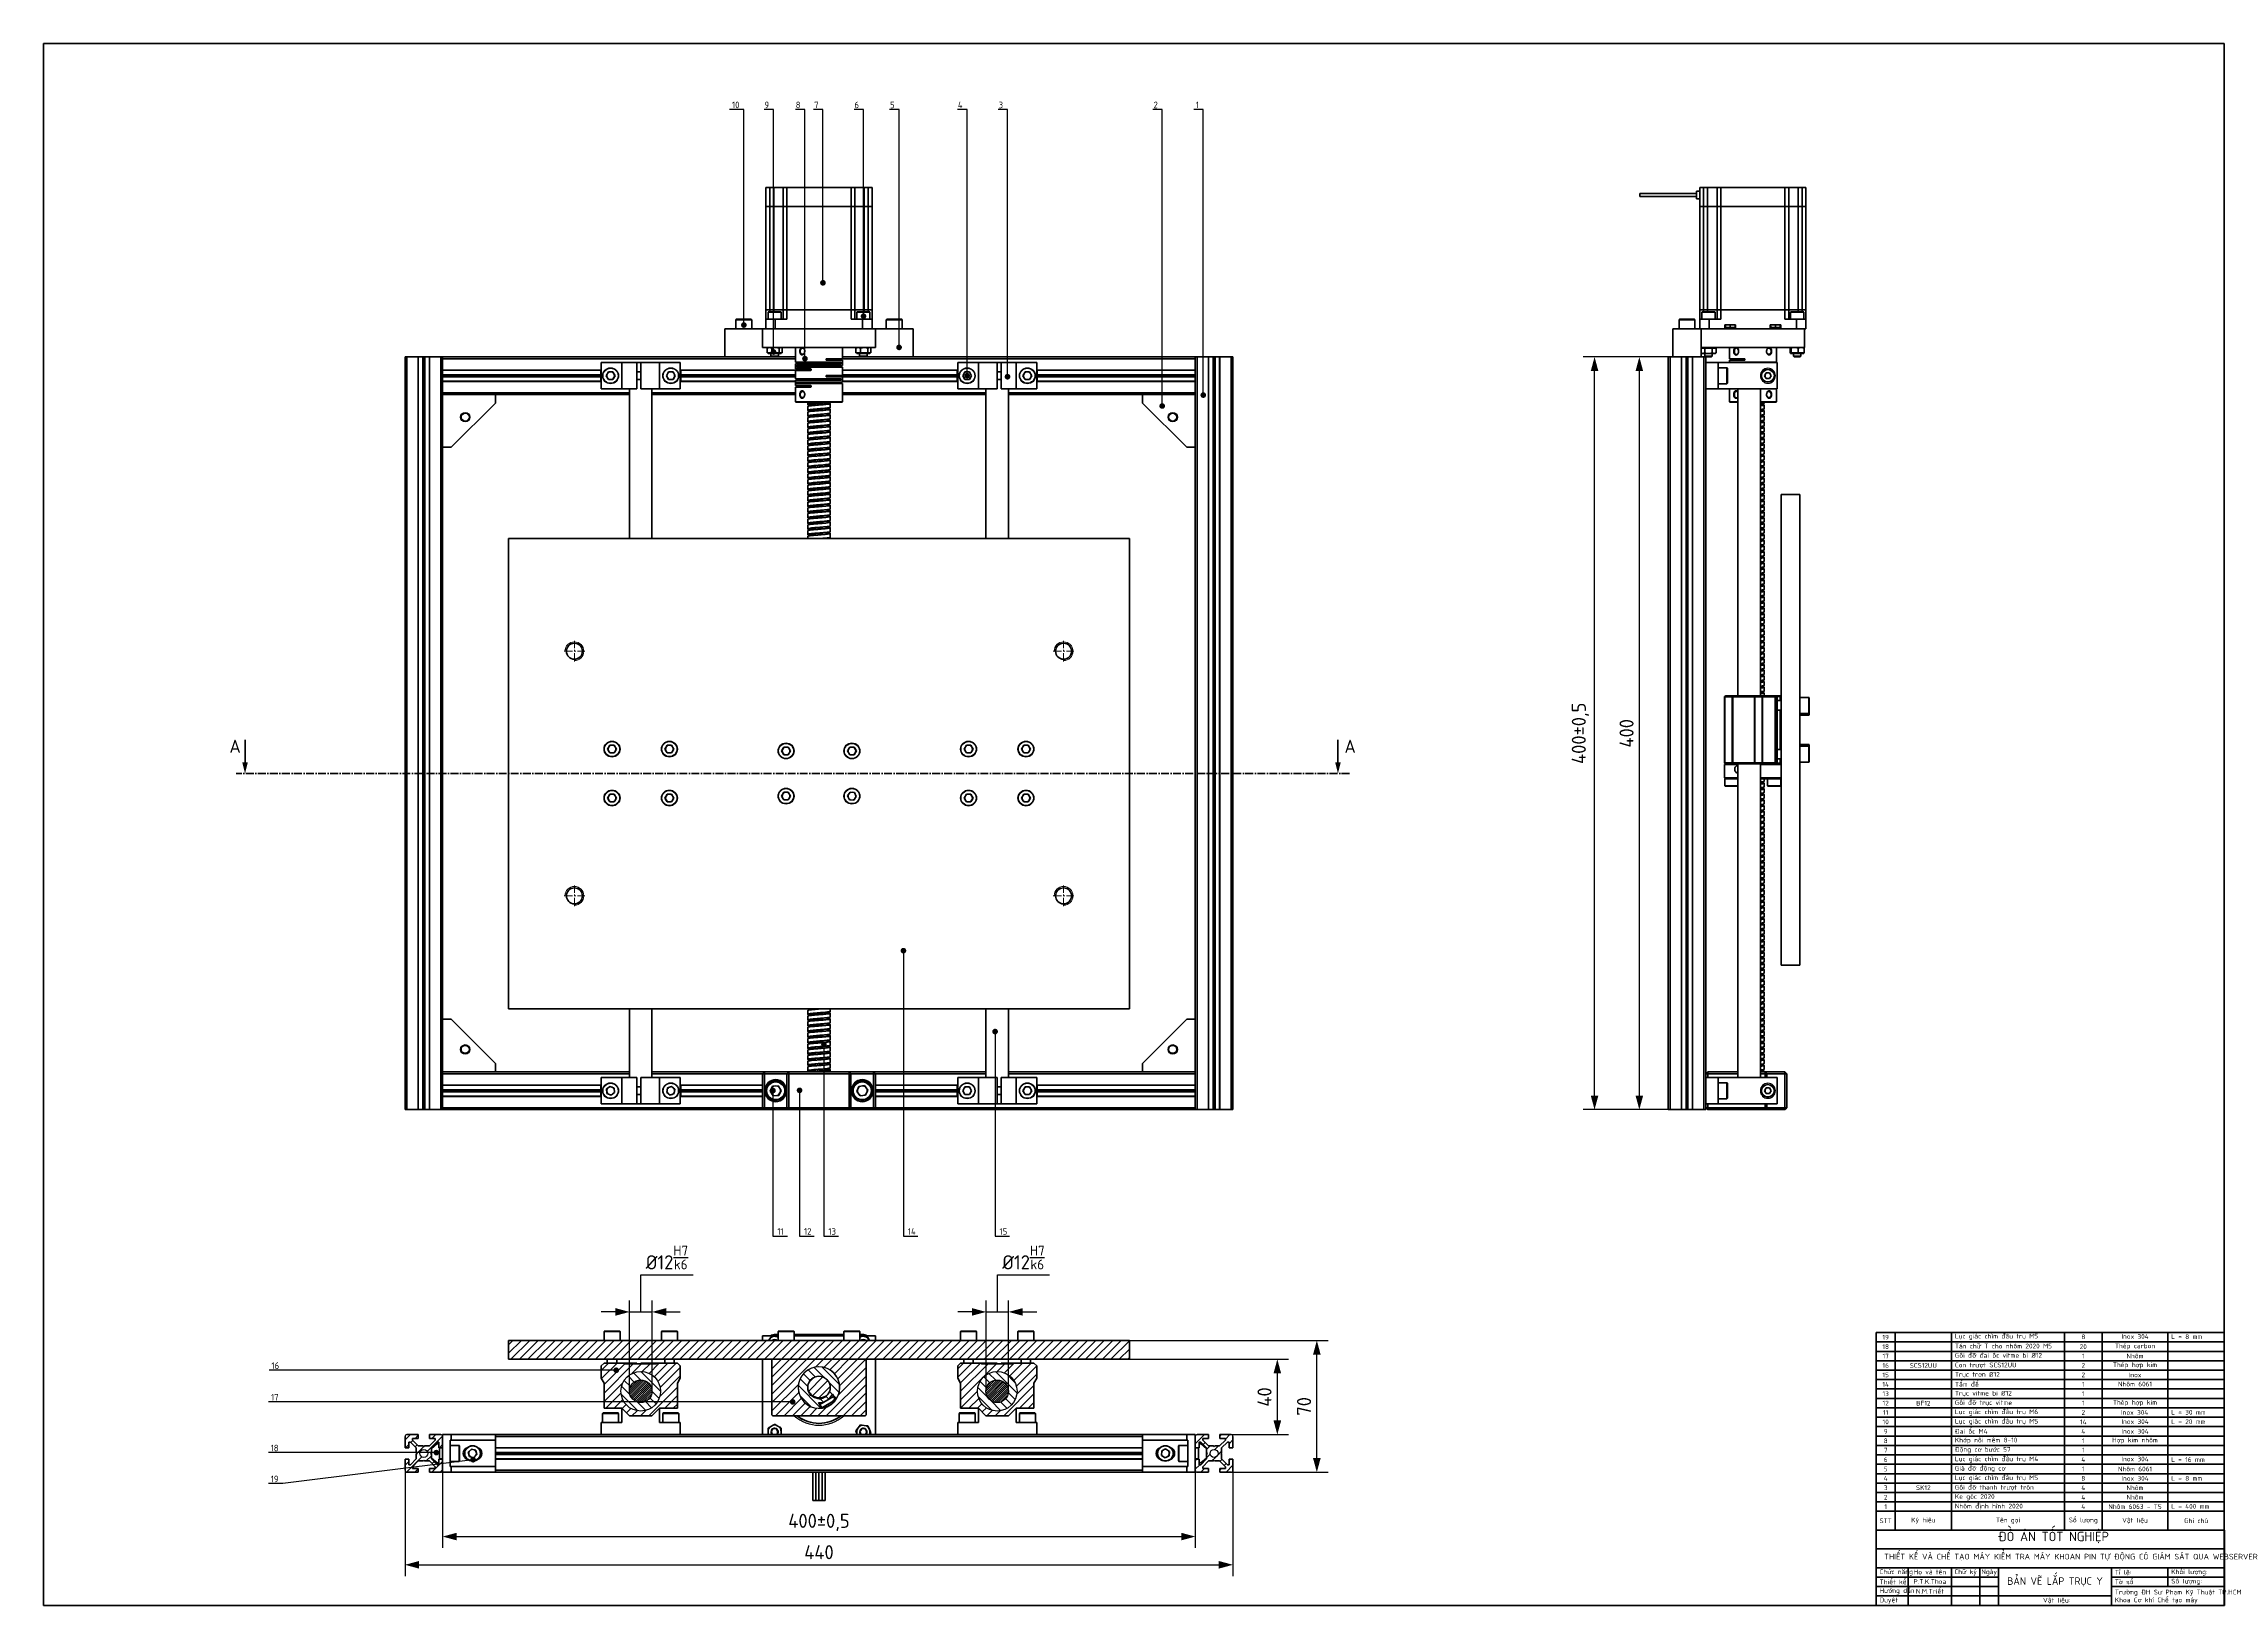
# Model space of a CAD drawing. Header units: millimetres. Extents: x -190 to 12889, y -227 to 3957.
# Drawn here: x 188 to 1347, y 1679 to 2509 of the extents above; entities that cross this region are included whole.
import ezdxf
from ezdxf import colors
from ezdxf.entities.mleader import LeaderData, LeaderLine
from ezdxf.math import Vec2, Vec3

# ---------------------------------------------------------------- set-up
doc = ezdxf.new("R2010")
doc.units = ezdxf.units.MM
doc.header["$LTSCALE"] = 0.7
doc.header["$PDMODE"] = 35
doc.header["$PDSIZE"] = -4
doc.linetypes.add('ACAD_ISO10W100', pattern=[18, 12, -3, 0, -3])
doc.linetypes.add('CENTER', pattern=[50.8, 31.75, -6.35, 6.35, -6.35])
doc.layers.get('0').update_dxf_attribs({"color": 255})
for name, color, linetype, lineweight in [('AM_5', 10, 'Continuous', 25), ('AMC_Contour', 7, 'Continuous', 50), ('CON', 7, 'Continuous', 50), ('DIM', 94, 'Continuous', 25), ('KHUNGBV', 5, 'Continuous', 70), ('mãnh', 7, 'Continuous', 18), ('netdam', 7, 'Continuous', 40), ('screw', 33, 'Continuous', 13)]:
    doc.layers.add(name, color=color, linetype=linetype, lineweight=lineweight)
doc.styles.add('TCVN-7284', font='tcvn+7284-2003r.ttf')
doc.styles.add('TCVN7824', font='tcvn+7284-2003r.ttf', dxfattribs={"height": 3.5})
doc.dimstyles.new('TCVN_ISO-25_RadiusDia', dxfattribs={"dimtxt": 2.5, "dimasz": 2.5, "dimexe": 2, "dimexo": 0, "dimgap": 1, "dimtad": 1, "dimtoh": 1, "dimtxsty": 'TCVN-7284', "dimblk": 'Arrow', "dimcen": 0, "dimclrd": 256, "dimclre": 256, "dimclrt": 256, "dimadec": 0, "dimazin": 0, "dimtfac": 1, "dimtofl": 0, "dimtmove": 1, "dimatfit": 0, "dimldrblk": 'Arrow', "dimfxl": 1, "dimlwd": -1, "dimlwe": -1, "dimarcsym": 0})
pattern_1 = [(45, (1707.1177, 785.3584), (-0.561266, 0.561266), [])]
pattern_2 = [(135, (1707.1177, 785.3584), (-2.245064, -2.245064), [])]
pattern_3 = [(45, (1707.1177, 785.3584), (-2.245064, 2.245064), [])]

# ---------------------------------------------------------------- blocks, each defined once
blk = doc.blocks.new('screw_m10_l')
at = {"layer": 'CON', "color": 33}
blk.add_circle((0, 0), 4.25, dxfattribs=at)
at = {"layer": 'screw', "color": 1, "linetype": 'CENTER', "ltscale": 0.2}
for p, q in [((-5.5, 0), (5.5, 0)), ((0, -5.5), (0, 5.5))]:
    blk.add_line(p, q, dxfattribs=at)
at = {"layer": 'screw', "color": 92}
blk.add_arc((0, 0), 5, 270, 180, dxfattribs=at)
blk = doc.blocks.new('dfhjd')
at = {"layer": 'KHUNGBV', "color": 9, "ltscale": 5}
for p, q in [((6559.4, 3469.7), (7718.4, 3469.7)), ((6559.4, 2639.7), (6559.4, 3469.7)), ((7718.4, 3469.7), (7718.4, 2639.7)), ((7718.4, 2639.7), (6559.4, 2639.7))]:
    blk.add_line(p, q, dxfattribs=at)
blk = doc.blocks.new('Arrow')
at = {"layer": 'DIM'}
blk.add_solid([(-1, 0.27), (-1, -0.27), (0, 0)], dxfattribs=at)
blk = doc.blocks.new('*D503')
at = {"layer": 'Defpoints', "color": 0, "ltscale": 0.2, "transparency": 16777216}
for p in [(400.3, 1749.3), (800.3, 1749.3), (800.3, 1715.1)]:
    blk.add_point(p, dxfattribs=at)
at = {"layer": 'DIM', "linetype": 'ByBlock', "ltscale": 0.2, "transparency": 16777216}
for p, q in [((400.3, 1749.3), (400.3, 1709.1)), ((800.3, 1749.3), (800.3, 1709.1)), ((407.8, 1715.1), (792.8, 1715.1))]:
    blk.add_line(p, q, dxfattribs=at)
at = {"layer": 'DIM', "ltscale": 0.2, "transparency": 16777216, "xscale": 7.500000000000133, "yscale": 7.500000000000133, "zscale": 7.500000000000133, "rotation": 180}
blk.add_blockref('Arrow', (400.3, 1715.1), dxfattribs=at)
at = {"layer": 'DIM', "ltscale": 0.2, "transparency": 16777216, "xscale": 7.500000000000133, "yscale": 7.500000000000133, "zscale": 7.500000000000133}
blk.add_blockref('Arrow', (800.3, 1715.1), dxfattribs=at)
at = {"layer": 'DIM', "ltscale": 0.2, "transparency": 16777216, "insert": (600.3, 1722.6), "char_height": 7.5, "attachment_point": 5, "style": 'TCVN-7284', "bg_fill": 3, "box_fill_scale": 1.1, "bg_fill_color": 256, "bg_fill_true_color": 13158600, "bg_fill_transparency": 0}
blk.add_mtext('400±0,5', dxfattribs=at)
blk = doc.blocks.new('*D504')
at = {"layer": 'Defpoints', "color": 0, "ltscale": 0.2, "transparency": 16777216}
for p in [(380.3, 1750.3), (820.3, 1750.3), (820.3, 1700.1)]:
    blk.add_point(p, dxfattribs=at)
at = {"layer": 'DIM', "linetype": 'ByBlock', "ltscale": 0.2, "transparency": 16777216}
for p, q in [((380.3, 1750.3), (380.3, 1694.1)), ((820.3, 1750.3), (820.3, 1694.1)), ((387.8, 1700.1), (812.8, 1700.1))]:
    blk.add_line(p, q, dxfattribs=at)
at = {"layer": 'DIM', "ltscale": 0.2, "transparency": 16777216, "xscale": 7.500000000000133, "yscale": 7.500000000000133, "zscale": 7.500000000000133, "rotation": 180}
blk.add_blockref('Arrow', (380.3, 1700.1), dxfattribs=at)
at = {"layer": 'DIM', "ltscale": 0.2, "transparency": 16777216, "xscale": 7.500000000000133, "yscale": 7.500000000000133, "zscale": 7.500000000000133}
blk.add_blockref('Arrow', (820.3, 1700.1), dxfattribs=at)
at = {"layer": 'DIM', "ltscale": 0.2, "transparency": 16777216, "insert": (600.3, 1706.8), "char_height": 7.5, "attachment_point": 5, "style": 'TCVN-7284', "bg_fill": 3, "box_fill_scale": 1.1, "bg_fill_color": 256, "bg_fill_true_color": 13158600, "bg_fill_transparency": 0}
blk.add_mtext('440', dxfattribs=at)
blk = doc.blocks.new('*D505')
at = {"layer": 'Defpoints', "color": 0, "ltscale": 0.2, "transparency": 16777216}
for p in [(765.3, 1809.3), (818.6, 1769.3), (843.9, 1769.3)]:
    blk.add_point(p, dxfattribs=at)
at = {"layer": 'DIM', "linetype": 'ByBlock', "ltscale": 0.2, "transparency": 16777216}
for p, q in [((765.3, 1809.3), (849.9, 1809.3)), ((843.9, 1801.8), (843.9, 1776.8)), ((818.6, 1769.3), (849.9, 1769.3))]:
    blk.add_line(p, q, dxfattribs=at)
at = {"layer": 'DIM', "ltscale": 0.2, "transparency": 16777216, "xscale": 7.500000000000133, "yscale": 7.500000000000133, "zscale": 7.500000000000133}
for p, rotation in [((843.9, 1809.3), 90), ((843.9, 1769.3), 270)]:
    blk.add_blockref('Arrow', p, dxfattribs=dict(at, rotation=rotation))
at = {"layer": 'DIM', "ltscale": 0.2, "transparency": 16777216, "insert": (837.1, 1789.3), "char_height": 7.5, "attachment_point": 5, "rotation": 90, "style": 'TCVN-7284', "bg_fill": 3, "box_fill_scale": 1.1, "bg_fill_color": 256, "bg_fill_true_color": 13158600, "bg_fill_transparency": 0}
blk.add_mtext('40', dxfattribs=at)
blk = doc.blocks.new('*D506')
at = {"layer": 'Defpoints', "color": 0, "ltscale": 0.2, "transparency": 16777216}
for p in [(765.3, 1819.3), (864.9, 1819.3), (819.3, 1749.3)]:
    blk.add_point(p, dxfattribs=at)
at = {"layer": 'DIM', "linetype": 'ByBlock', "ltscale": 0.2, "transparency": 16777216}
for p, q in [((765.3, 1819.3), (870.9, 1819.3)), ((864.9, 1756.8), (864.9, 1811.8)), ((819.3, 1749.3), (870.9, 1749.3))]:
    blk.add_line(p, q, dxfattribs=at)
at = {"layer": 'DIM', "ltscale": 0.2, "transparency": 16777216, "xscale": 7.500000000000133, "yscale": 7.500000000000133, "zscale": 7.500000000000133}
for p, rotation in [((864.9, 1819.3), 90), ((864.9, 1749.3), 270)]:
    blk.add_blockref('Arrow', p, dxfattribs=dict(at, rotation=rotation))
at = {"layer": 'DIM', "ltscale": 0.2, "transparency": 16777216, "insert": (858.1, 1784.3), "char_height": 7.5, "attachment_point": 5, "rotation": 90, "style": 'TCVN-7284', "bg_fill": 3, "box_fill_scale": 1.1, "bg_fill_color": 256, "bg_fill_true_color": 13158600, "bg_fill_transparency": 0}
blk.add_mtext('70', dxfattribs=at)
blk = doc.blocks.new('*D507')
at = {"layer": 'Defpoints', "color": 0, "ltscale": 0.2, "transparency": 16777216}
for p in [(511.6, 1834.5), (499.6, 1792.3), (511.6, 1792.3)]:
    blk.add_point(p, dxfattribs=at)
at = {"layer": 'DIM', "linetype": 'ByBlock', "ltscale": 0.2, "transparency": 16777216}
for p, q in [((505.6, 1834.5), (505.6, 1854.2)), ((505.6, 1854.2), (533.4, 1854.2)), ((492.1, 1834.5), (484.6, 1834.5)), ((499.6, 1792.3), (499.6, 1840.5)), ((499.6, 1834.5), (511.6, 1834.5)), ((511.6, 1792.3), (511.6, 1840.5)), ((519.1, 1834.5), (526.6, 1834.5))]:
    blk.add_line(p, q, dxfattribs=at)
at = {"layer": 'DIM', "ltscale": 0.2, "transparency": 16777216, "xscale": 7.500000000000133, "yscale": 7.500000000000133, "zscale": 7.500000000000133}
blk.add_blockref('Arrow', (499.6, 1834.5), dxfattribs=at)
at = {"layer": 'DIM', "ltscale": 0.2, "transparency": 16777216, "xscale": 7.500000000000133, "yscale": 7.500000000000133, "zscale": 7.500000000000133, "rotation": 180}
blk.add_blockref('Arrow', (511.6, 1834.5), dxfattribs=at)
at = {"layer": 'DIM', "ltscale": 0.2, "transparency": 16777216, "insert": (519.5, 1863.4), "char_height": 7.5, "attachment_point": 5, "style": 'TCVN-7284', "bg_fill": 3, "box_fill_scale": 1.1, "bg_fill_color": 256, "bg_fill_true_color": 13158600, "bg_fill_transparency": 0}
blk.add_mtext('%%C12{\\H0.7x;\\SH7/k6;}', dxfattribs=at)
blk = doc.blocks.new('*D508')
at = {"layer": 'Defpoints', "color": 0, "ltscale": 0.2, "transparency": 16777216}
for p in [(701.1, 1834.5), (689.1, 1792.3), (701.1, 1792.3)]:
    blk.add_point(p, dxfattribs=at)
at = {"layer": 'DIM', "linetype": 'ByBlock', "ltscale": 0.2, "transparency": 16777216}
for p, q in [((695.1, 1834.5), (695.1, 1854.2)), ((695.1, 1854.2), (722.9, 1854.2)), ((681.6, 1834.5), (674.1, 1834.5)), ((689.1, 1792.3), (689.1, 1840.5)), ((689.1, 1834.5), (701.1, 1834.5)), ((701.1, 1792.3), (701.1, 1840.5)), ((708.6, 1834.5), (716.1, 1834.5))]:
    blk.add_line(p, q, dxfattribs=at)
at = {"layer": 'DIM', "ltscale": 0.2, "transparency": 16777216, "xscale": 7.500000000000133, "yscale": 7.500000000000133, "zscale": 7.500000000000133}
blk.add_blockref('Arrow', (689.1, 1834.5), dxfattribs=at)
at = {"layer": 'DIM', "ltscale": 0.2, "transparency": 16777216, "xscale": 7.500000000000133, "yscale": 7.500000000000133, "zscale": 7.500000000000133, "rotation": 180}
blk.add_blockref('Arrow', (701.1, 1834.5), dxfattribs=at)
at = {"layer": 'DIM', "ltscale": 0.2, "transparency": 16777216, "insert": (709, 1863.4), "char_height": 7.5, "attachment_point": 5, "style": 'TCVN-7284', "bg_fill": 3, "box_fill_scale": 1.1, "bg_fill_color": 256, "bg_fill_true_color": 13158600, "bg_fill_transparency": 0}
blk.add_mtext('%%C12{\\H0.7x;\\SH7/k6;}', dxfattribs=at)
blk = doc.blocks.new('_Dot')
at = {"color": 0, "linetype": 'ByBlock', "lineweight": -2}
blk.add_line((-0.5, 0), (-1, 0), dxfattribs=at)
at = {"color": 0, "linetype": 'ByBlock', "const_width": 0.5}
blk.add_lwpolyline([(-0.25, 0, 1), (0.25, 0, 1)], format="xyb", close=True, dxfattribs=at)
blk = doc.blocks.new('*D692')
at = {"layer": 'Defpoints', "color": 0, "ltscale": 0.2, "transparency": 16777216}
for p in [(1036.3, 2342), (1051.6, 2342), (1051.6, 1942)]:
    blk.add_point(p, dxfattribs=at)
at = {"layer": 'DIM', "linetype": 'ByBlock', "ltscale": 0.2, "transparency": 16777216}
for p, q in [((1051.6, 2342), (1030.3, 2342)), ((1036.3, 1949.5), (1036.3, 2334.5)), ((1051.6, 1942), (1030.3, 1942))]:
    blk.add_line(p, q, dxfattribs=at)
at = {"layer": 'DIM', "ltscale": 0.2, "transparency": 16777216, "xscale": 7.500000000000133, "yscale": 7.500000000000133, "zscale": 7.500000000000133}
for p, rotation in [((1036.3, 2342), 90), ((1036.3, 1942), 270)]:
    blk.add_blockref('Arrow', p, dxfattribs=dict(at, rotation=rotation))
at = {"layer": 'DIM', "ltscale": 0.2, "transparency": 16777216, "insert": (1029.5, 2142), "char_height": 7.5, "attachment_point": 5, "rotation": 90, "style": 'TCVN-7284', "bg_fill": 3, "box_fill_scale": 1.1, "bg_fill_color": 256, "bg_fill_true_color": 13158600, "bg_fill_transparency": 0}
blk.add_mtext('400', dxfattribs=at)
blk = doc.blocks.new('*D693')
at = {"layer": 'Defpoints', "color": 0, "ltscale": 0.2, "transparency": 16777216}
for p in [(1012.5, 2342), (1051.6, 2342), (1051.6, 1942)]:
    blk.add_point(p, dxfattribs=at)
at = {"layer": 'DIM', "linetype": 'ByBlock', "ltscale": 0.2, "transparency": 16777216}
for p, q in [((1051.6, 2342), (1006.5, 2342)), ((1012.5, 1949.5), (1012.5, 2334.5)), ((1051.6, 1942), (1006.5, 1942))]:
    blk.add_line(p, q, dxfattribs=at)
at = {"layer": 'DIM', "ltscale": 0.2, "transparency": 16777216, "xscale": 7.500000000000133, "yscale": 7.500000000000133, "zscale": 7.500000000000133}
for p, rotation in [((1012.5, 2342), 90), ((1012.5, 1942), 270)]:
    blk.add_blockref('Arrow', p, dxfattribs=dict(at, rotation=rotation))
at = {"layer": 'DIM', "ltscale": 0.2, "transparency": 16777216, "insert": (1005, 2142), "char_height": 7.5, "attachment_point": 5, "rotation": 90, "style": 'TCVN-7284', "bg_fill": 3, "box_fill_scale": 1.1, "bg_fill_color": 256, "bg_fill_true_color": 13158600, "bg_fill_transparency": 0}
blk.add_mtext('400±0,5', dxfattribs=at)

msp = doc.modelspace()

# ---------------------------------------------------------------- hatches: boundary and pattern name
at = {"linetype": 'Continuous', "lineweight": 18}
h = msp.add_hatch(dxfattribs=at)
h.set_pattern_fill('ANSI31', style=0)
h.set_pattern_definition(pattern_3)
h.paths.add_polyline_path([(765.3078, 1809.3117), (765.3078, 1819.3117), (435.3078, 1819.3117), (435.3078, 1809.3117)], flags=0)
h = msp.add_hatch(dxfattribs=at)
h.set_pattern_fill('ANSI31', color=3, style=0)
h.set_pattern_definition(pattern_3)
edge = h.paths.add_edge_path(flags=0)
edge.add_arc((575.8078, 1779.8117), 0.5, 180, 270)
edge.add_line((575.8078, 1779.3117), (624.8078, 1779.3117))
edge.add_arc((624.8078, 1779.8117), 0.5, 270, 360)
edge.add_line((625.3078, 1779.8117), (625.3078, 1808.8117))
edge.add_arc((624.8078, 1808.8117), 0.5, 0, 90)
edge.add_line((624.8078, 1809.3117), (575.8078, 1809.3117))
edge.add_arc((575.8078, 1808.8117), 0.5, 90, 180)
edge.add_line((575.3078, 1808.8117), (575.3078, 1779.8117))
edge = h.paths.add_edge_path(flags=0)
edge.add_arc((600.3078, 1794.3117), 11.05, 180, 360, ccw=False)
edge.add_arc((600.3078, 1794.3117), 11.05, 0, 180, ccw=False)
h = msp.add_hatch(dxfattribs=at)
h.set_pattern_fill('ANSI31', color=3, style=0)
h.set_pattern_definition(pattern_3)
h.paths.add_polyline_path([(514.3078, 1807.3117), (513.9078, 1806.9117), (497.2078, 1806.9117), (496.8078, 1807.3117), (486.0578, 1807.3117), (484.5578, 1805.8117), (484.5578, 1799.3117), (486.0578, 1796.7137), (486.0578, 1783.3117), (495.5578, 1783.3117), (499.5578, 1779.3117), (511.5578, 1779.3117), (515.5578, 1783.3117), (525.0578, 1783.3117), (525.0578, 1796.7137), (526.5578, 1799.3117), (526.5578, 1805.8117), (525.0578, 1807.3117)], flags=0)
edge = h.paths.add_edge_path(flags=0)
edge.add_arc((505.5578, 1792.3117), 10.5, 0, 360)
h = msp.add_hatch()
h.set_pattern_fill('ANSI31', color=6, angle=90)
h.set_pattern_definition(pattern_2)
h.paths.add_polyline_path([(495.0578, 1792.3117, 1), (516.0578, 1792.3117, 1)])
h.paths.add_polyline_path([(499.5578, 1792.3117, -1), (511.5578, 1792.3117, -1)], flags=16)
h = msp.add_hatch()
h.set_pattern_fill('ANSI31', color=256, scale=0.25)
h.set_pattern_definition(pattern_1)
h.paths.add_polyline_path([(511.5578, 1792.3117, 1), (499.5578, 1792.3117, 1)])
h = msp.add_hatch(dxfattribs=at)
h.set_pattern_fill('ANSI31', angle=90, style=0)
h.set_pattern_definition(pattern_2)
edge = h.paths.add_edge_path(flags=0)
edge.add_line((607.4461, 1790.6998), (609.1732, 1787.7998))
edge.add_arc((600.3078, 1794.3117), 11, 323.7014584, 637.852271)
edge.add_line((601.8107, 1783.4149), (600.0835, 1786.3149))
edge.add_arc((600.3078, 1794.3117), 8, 268.3929951, 333.1607343)
edge = h.paths.add_edge_path(flags=0)
edge.add_arc((600.3078, 1794.3117), 6, 0, 360)
h = msp.add_hatch(dxfattribs=at)
h.set_pattern_fill('ANSI31', style=0)
h.set_pattern_definition(pattern_3)
edge = h.paths.add_edge_path(flags=0)
edge.add_spline(control_points=[(594.4271, 1793.1216), (594.4274, 1793.1217), (594.4278, 1793.1218), (594.4282, 1793.1219), (594.4328, 1793.1226), (594.4376, 1793.1226), (594.4422, 1793.1218), (594.4487, 1793.1208), (594.455, 1793.1184), (594.4608, 1793.1154), (594.4679, 1793.1118), (594.4746, 1793.1071), (594.4808, 1793.1021), (594.4943, 1793.0911), (594.5061, 1793.0782), (594.5171, 1793.0648), (594.5285, 1793.0511), (594.539, 1793.0366), (594.5491, 1793.022), (594.5649, 1792.999), (594.5797, 1792.9752), (594.5939, 1792.9513), (594.6168, 1792.9129), (594.6383, 1792.8737), (594.6595, 1792.8343), (594.6935, 1792.771), (594.7264, 1792.7071), (594.7593, 1792.6432), (594.8859, 1792.3975), (595.0147, 1792.1527), (595.1569, 1791.9157), (595.3965, 1791.5168), (595.6727, 1791.1368), (595.9857, 1790.7924), (596.4359, 1790.297), (596.9711, 1789.8663), (597.5557, 1789.5403), (598.1654, 1789.2003), (598.8461, 1788.9673), (599.5355, 1788.8582), (600.2287, 1788.7485), (600.9505, 1788.7609), (601.6406, 1788.8884), (602.3258, 1789.015), (602.9886, 1789.2699), (603.6148, 1789.5755), (603.7707, 1789.6516), (603.9242, 1789.734), (604.0865, 1789.7952), (604.1276, 1789.8107), (604.1698, 1789.8258), (604.2135, 1789.8299), (604.2254, 1789.8311), (604.2376, 1789.8313), (604.2494, 1789.8291), (604.2557, 1789.8279), (604.2619, 1789.8259), (604.2675, 1789.8229), (604.2718, 1789.8205), (604.2757, 1789.8175), (604.2789, 1789.8139)], knot_values=[0.000034023, 0.000034023, 0.000034023, 0.000034023, 0.000035192, 0.000035192, 0.000035192, 0.000049321, 0.000049321, 0.000049321, 0.000069218, 0.000069218, 0.000069218, 0.000093435, 0.000093435, 0.000093435, 0.00014601, 0.00014601, 0.00014601, 0.000199877, 0.000199877, 0.000199877, 0.00028421, 0.00028421, 0.00028421, 0.000419271, 0.000419271, 0.000419271, 0.000636515, 0.000636515, 0.000636515, 0.001471858, 0.001471858, 0.001471858, 0.002883686, 0.002883686, 0.002883686, 0.004930327, 0.004930327, 0.004930327, 0.007068937, 0.007068937, 0.007068937, 0.009217752, 0.009217752, 0.009217752, 0.011345725, 0.011345725, 0.011345725, 0.011871782, 0.011871782, 0.011871782, 0.012005084, 0.012005084, 0.012005084, 0.012041145, 0.012041145, 0.012041145, 0.012060398, 0.012060398, 0.012060398, 0.012074887, 0.012074887, 0.012074887, 0.012074887], weights=[1, 1, 1, 1, 1, 1, 1, 1, 1, 1, 1, 1, 1, 1, 1, 1, 1, 1, 1, 1, 1, 1, 1, 1, 1, 1, 1, 1, 1, 1, 1, 1, 1, 1, 1, 1, 1, 1, 1, 1, 1, 1, 1, 1, 1, 1, 1, 1, 1, 1, 1, 1, 1, 1, 1, 1, 1, 1, 1, 1, 1], degree=3, periodic=0)
edge.add_arc((600.3078, 1794.3117), 6, 311.4405198, 551.4405198)
h = msp.add_hatch(dxfattribs=at)
h.set_pattern_fill('ANSI31', color=3, style=0)
h.set_pattern_definition(pattern_3)
h.paths.add_polyline_path([(703.8078, 1807.3117), (703.4078, 1806.9117), (686.7078, 1806.9117), (686.3078, 1807.3117), (675.5578, 1807.3117), (674.0578, 1805.8117), (674.0578, 1799.3117), (675.5578, 1796.7137), (675.5578, 1783.3117), (685.0578, 1783.3117), (689.0578, 1779.3117), (701.0578, 1779.3117), (705.0578, 1783.3117), (714.5578, 1783.3117), (714.5578, 1796.7137), (716.0578, 1799.3117), (716.0578, 1805.8117), (714.5578, 1807.3117)], flags=0)
edge = h.paths.add_edge_path(flags=0)
edge.add_arc((695.0578, 1792.3117), 10.5, 0, 360)
h = msp.add_hatch(dxfattribs=at)
h.set_pattern_fill('ANSI31', color=6, angle=90, style=0)
h.set_pattern_definition(pattern_2)
edge = h.paths.add_edge_path(flags=0)
edge.add_arc((695.0578, 1792.3117), 10.5, 0, 360)
edge = h.paths.add_edge_path(flags=0)
edge.add_arc((695.0578, 1792.3117), 6, 0, 360)
h = msp.add_hatch()
h.set_pattern_fill('ANSI31', color=256, scale=0.25)
h.set_pattern_definition(pattern_1)
h.paths.add_polyline_path([(689.0578, 1792.3117, 1), (701.0578, 1792.3117, 1)])
h = msp.add_hatch(dxfattribs=at)
h.set_pattern_fill('ANSI31', style=0)
h.set_pattern_definition(pattern_3)
h.paths.add_polyline_path([(601.8339, 1783.5814), (609.0157, 1787.8587), (607.9923, 1789.5771), (600.8105, 1785.2997)], flags=0)
h = msp.add_hatch(dxfattribs=at)
h.set_pattern_fill('ANSI31', style=0)
h.set_pattern_definition(pattern_3)
edge = h.paths.add_edge_path(flags=0)
edge.add_line((382.3078, 1756.3117), (380.3078, 1756.3117))
edge.add_line((380.3078, 1756.3117), (380.3078, 1750.3117))
edge.add_arc((381.3078, 1750.3117), 1, 180, 270)
edge.add_line((381.3078, 1749.3117), (387.3078, 1749.3117))
edge.add_line((387.3078, 1749.3117), (387.3078, 1751.3117))
edge.add_line((387.3078, 1751.3117), (384.3078, 1751.3117))
edge.add_line((384.3078, 1751.3117), (384.3078, 1752.2511))
edge.add_line((384.3078, 1752.2511), (387.3685, 1755.3117))
edge.add_line((387.3685, 1755.3117), (389.7882, 1755.3117))
edge.add_line((389.7882, 1755.3117), (390.3078, 1755.6117))
edge.add_line((390.3078, 1755.6117), (390.8275, 1755.3117))
edge.add_line((390.8275, 1755.3117), (393.2472, 1755.3117))
edge.add_line((393.2472, 1755.3117), (396.3078, 1752.2511))
edge.add_line((396.3078, 1752.2511), (396.3078, 1751.3117))
edge.add_line((396.3078, 1751.3117), (393.3078, 1751.3117))
edge.add_line((393.3078, 1751.3117), (393.3078, 1749.3117))
edge.add_line((393.3078, 1749.3117), (399.3078, 1749.3117))
edge.add_arc((399.3078, 1750.3117), 1, 270, 360)
edge.add_line((400.3078, 1750.3117), (400.3078, 1756.3117))
edge.add_line((400.3078, 1756.3117), (398.3078, 1756.3117))
edge.add_line((398.3078, 1756.3117), (398.3078, 1753.3117))
edge.add_line((398.3078, 1753.3117), (397.3685, 1753.3117))
edge.add_line((397.3685, 1753.3117), (394.3078, 1756.3724))
edge.add_line((394.3078, 1756.3724), (394.3078, 1758.7921))
edge.add_line((394.3078, 1758.7921), (394.0078, 1759.3117))
edge.add_line((394.0078, 1759.3117), (394.3078, 1759.8314))
edge.add_line((394.3078, 1759.8314), (394.3078, 1762.2511))
edge.add_line((394.3078, 1762.2511), (397.3685, 1765.3117))
edge.add_line((397.3685, 1765.3117), (398.3078, 1765.3117))
edge.add_line((398.3078, 1765.3117), (398.3078, 1762.3117))
edge.add_line((398.3078, 1762.3117), (400.3078, 1762.3117))
edge.add_line((400.3078, 1762.3117), (400.3078, 1768.3117))
edge.add_arc((399.3078, 1768.3117), 1, 0, 90)
edge.add_line((399.3078, 1769.3117), (393.3078, 1769.3117))
edge.add_line((393.3078, 1769.3117), (393.3078, 1767.3117))
edge.add_line((393.3078, 1767.3117), (396.3078, 1767.3117))
edge.add_line((396.3078, 1767.3117), (396.3078, 1766.3724))
edge.add_line((396.3078, 1766.3724), (393.2472, 1763.3117))
edge.add_line((393.2472, 1763.3117), (390.8275, 1763.3117))
edge.add_line((390.8275, 1763.3117), (390.3078, 1763.0117))
edge.add_line((390.3078, 1763.0117), (389.7882, 1763.3117))
edge.add_line((389.7882, 1763.3117), (387.3685, 1763.3117))
edge.add_line((387.3685, 1763.3117), (384.3078, 1766.3724))
edge.add_line((384.3078, 1766.3724), (384.3078, 1767.3117))
edge.add_line((384.3078, 1767.3117), (387.3078, 1767.3117))
edge.add_line((387.3078, 1767.3117), (387.3078, 1769.3117))
edge.add_line((387.3078, 1769.3117), (381.3078, 1769.3117))
edge.add_arc((381.3078, 1768.3117), 1, 90, 180)
edge.add_line((380.3078, 1768.3117), (380.3078, 1762.3117))
edge.add_line((380.3078, 1762.3117), (382.3078, 1762.3117))
edge.add_line((382.3078, 1762.3117), (382.3078, 1765.3117))
edge.add_line((382.3078, 1765.3117), (383.2472, 1765.3117))
edge.add_line((383.2472, 1765.3117), (386.3078, 1762.2511))
edge.add_line((386.3078, 1762.2511), (386.3078, 1759.8314))
edge.add_line((386.3078, 1759.8314), (386.6078, 1759.3117))
edge.add_line((386.6078, 1759.3117), (386.3078, 1758.7921))
edge.add_line((386.3078, 1758.7921), (386.3078, 1756.3724))
edge.add_line((386.3078, 1756.3724), (383.2472, 1753.3117))
edge.add_line((383.2472, 1753.3117), (382.3078, 1753.3117))
edge.add_line((382.3078, 1753.3117), (382.3078, 1756.3117))
edge = h.paths.add_edge_path(flags=0)
edge.add_arc((390.3078, 1759.3117), 2.1, 0, 360)
h = msp.add_hatch(dxfattribs=at)
h.set_pattern_fill('ANSI31', style=0)
h.set_pattern_definition(pattern_3)
edge = h.paths.add_edge_path(flags=0)
edge.add_line((802.3078, 1756.3117), (800.3078, 1756.3117))
edge.add_line((800.3078, 1756.3117), (800.3078, 1750.3117))
edge.add_arc((801.3078, 1750.3117), 1, 180, 270)
edge.add_line((801.3078, 1749.3117), (807.3078, 1749.3117))
edge.add_line((807.3078, 1749.3117), (807.3078, 1751.3117))
edge.add_line((807.3078, 1751.3117), (804.3078, 1751.3117))
edge.add_line((804.3078, 1751.3117), (804.3078, 1752.2511))
edge.add_line((804.3078, 1752.2511), (807.3685, 1755.3117))
edge.add_line((807.3685, 1755.3117), (809.7882, 1755.3117))
edge.add_line((809.7882, 1755.3117), (810.3078, 1755.6117))
edge.add_line((810.3078, 1755.6117), (810.8275, 1755.3117))
edge.add_line((810.8275, 1755.3117), (813.2472, 1755.3117))
edge.add_line((813.2472, 1755.3117), (816.3078, 1752.2511))
edge.add_line((816.3078, 1752.2511), (816.3078, 1751.3117))
edge.add_line((816.3078, 1751.3117), (813.3078, 1751.3117))
edge.add_line((813.3078, 1751.3117), (813.3078, 1749.3117))
edge.add_line((813.3078, 1749.3117), (819.3078, 1749.3117))
edge.add_arc((819.3078, 1750.3117), 1, 270, 360)
edge.add_line((820.3078, 1750.3117), (820.3078, 1756.3117))
edge.add_line((820.3078, 1756.3117), (818.3078, 1756.3117))
edge.add_line((818.3078, 1756.3117), (818.3078, 1753.3117))
edge.add_line((818.3078, 1753.3117), (817.3685, 1753.3117))
edge.add_line((817.3685, 1753.3117), (814.3078, 1756.3724))
edge.add_line((814.3078, 1756.3724), (814.3078, 1758.7921))
edge.add_line((814.3078, 1758.7921), (814.0078, 1759.3117))
edge.add_line((814.0078, 1759.3117), (814.3078, 1759.8314))
edge.add_line((814.3078, 1759.8314), (814.3078, 1762.2511))
edge.add_line((814.3078, 1762.2511), (817.3685, 1765.3117))
edge.add_line((817.3685, 1765.3117), (818.3078, 1765.3117))
edge.add_line((818.3078, 1765.3117), (818.3078, 1762.3117))
edge.add_line((818.3078, 1762.3117), (820.3078, 1762.3117))
edge.add_line((820.3078, 1762.3117), (820.3078, 1768.3117))
edge.add_arc((819.3078, 1768.3117), 1, 0, 90)
edge.add_line((819.3078, 1769.3117), (813.3078, 1769.3117))
edge.add_line((813.3078, 1769.3117), (813.3078, 1767.3117))
edge.add_line((813.3078, 1767.3117), (816.3078, 1767.3117))
edge.add_line((816.3078, 1767.3117), (816.3078, 1766.3724))
edge.add_line((816.3078, 1766.3724), (813.2472, 1763.3117))
edge.add_line((813.2472, 1763.3117), (810.8275, 1763.3117))
edge.add_line((810.8275, 1763.3117), (810.3078, 1763.0117))
edge.add_line((810.3078, 1763.0117), (809.7882, 1763.3117))
edge.add_line((809.7882, 1763.3117), (807.3685, 1763.3117))
edge.add_line((807.3685, 1763.3117), (804.3078, 1766.3724))
edge.add_line((804.3078, 1766.3724), (804.3078, 1767.3117))
edge.add_line((804.3078, 1767.3117), (807.3078, 1767.3117))
edge.add_line((807.3078, 1767.3117), (807.3078, 1769.3117))
edge.add_line((807.3078, 1769.3117), (801.3078, 1769.3117))
edge.add_arc((801.3078, 1768.3117), 1, 90, 180)
edge.add_line((800.3078, 1768.3117), (800.3078, 1762.3117))
edge.add_line((800.3078, 1762.3117), (802.3078, 1762.3117))
edge.add_line((802.3078, 1762.3117), (802.3078, 1765.3117))
edge.add_line((802.3078, 1765.3117), (803.2472, 1765.3117))
edge.add_line((803.2472, 1765.3117), (806.3078, 1762.2511))
edge.add_line((806.3078, 1762.2511), (806.3078, 1759.8314))
edge.add_line((806.3078, 1759.8314), (806.6078, 1759.3117))
edge.add_line((806.6078, 1759.3117), (806.3078, 1758.7921))
edge.add_line((806.3078, 1758.7921), (806.3078, 1756.3724))
edge.add_line((806.3078, 1756.3724), (803.2472, 1753.3117))
edge.add_line((803.2472, 1753.3117), (802.3078, 1753.3117))
edge.add_line((802.3078, 1753.3117), (802.3078, 1756.3117))
edge = h.paths.add_edge_path(flags=0)
edge.add_arc((810.3078, 1759.3117), 2.1, 0, 360)

# ---------------------------------------------------------------- linework, layer by layer
at = {"linetype": 'Continuous', "lineweight": 25, "flags": 128}
for points in [[(590.4808, 2345.0318), (590.5668, 2345.6521), (590.8115, 2346.178), (591.1778, 2346.5294), (591.6098, 2346.6528), (592.0418, 2346.5294), (592.4081, 2346.178), (592.6528, 2345.6521), (592.7055, 2345.4224)], [(592.7055, 2344.6412), (592.6528, 2344.4115), (592.4081, 2343.8856), (592.0418, 2343.5342), (591.6098, 2343.4108), (591.1778, 2343.5342), (590.8115, 2343.8856), (590.5668, 2344.4115), (590.4808, 2345.0318)], [(590.4808, 2322.0318), (590.5668, 2322.6521), (590.8115, 2323.178), (591.1778, 2323.5294), (591.6098, 2323.6528), (592.0418, 2323.5294), (592.4081, 2323.178), (592.6528, 2322.6521), (592.7055, 2322.4224)], [(592.7055, 2321.6412), (592.6528, 2321.4115), (592.4081, 2320.8856), (592.0418, 2320.5342), (591.6098, 2320.4108), (591.1778, 2320.5342), (590.8115, 2320.8856), (590.5668, 2321.4115), (590.4808, 2322.0318)]]:
    msp.add_lwpolyline(points, dxfattribs=at)
at = {"color": 7, "linetype": 'Continuous', "lineweight": 25, "flags": 128}
for points in [[(1089.0265, 2345.4224), (1088.9738, 2345.6521), (1088.7291, 2346.178), (1088.3628, 2346.5294), (1087.9308, 2346.6528), (1087.4988, 2346.5294), (1087.1325, 2346.178), (1086.8878, 2345.6521), (1086.8019, 2345.0318), (1086.8878, 2344.4115), (1087.1325, 2343.8856), (1087.4988, 2343.5342), (1087.9308, 2343.4108), (1087.9308, 2343.4108)], [(1103.9074, 2345.0318), (1103.9959, 2345.6521), (1104.2481, 2346.178), (1104.6254, 2346.5294), (1105.0706, 2346.6528), (1105.5157, 2346.5294), (1105.8931, 2346.178), (1106.1453, 2345.6521), (1106.2338, 2345.0318), (1106.1453, 2344.4115), (1105.8931, 2343.8856), (1105.5157, 2343.5342), (1105.0706, 2343.4108), (1104.6254, 2343.5342), (1104.2481, 2343.8856), (1103.9959, 2344.4115), (1103.9074, 2345.0318)], [(1088.6289, 2323.3058), (1088.3628, 2323.5294), (1087.9308, 2323.6528), (1087.4988, 2323.5294), (1087.1325, 2323.178), (1086.8878, 2322.6521), (1086.8019, 2322.0318), (1086.8878, 2321.4115), (1087.1325, 2320.8856), (1087.4988, 2320.5342), (1087.9308, 2320.4108), (1087.9308, 2320.4108)], [(1087.9308, 2320.4108), (1088.3628, 2320.5342), (1088.6289, 2320.7578)], [(1103.9074, 2322.0318), (1103.9959, 2322.6521), (1104.2481, 2323.178), (1104.6254, 2323.5294), (1105.0706, 2323.6528), (1105.5157, 2323.5294), (1105.8931, 2323.178), (1106.1453, 2322.6521), (1106.2338, 2322.0318), (1106.1453, 2321.4115), (1105.8931, 2320.8856), (1105.5157, 2320.5342), (1105.0706, 2320.4108), (1104.6254, 2320.5342), (1104.2481, 2320.8856), (1103.9959, 2321.4115), (1103.9074, 2322.0318)], [(1097.8922, 2161.8528), (1097.8573, 2161.8451), (1097.8237, 2161.8223), (1097.7928, 2161.7854), (1097.7657, 2161.7356), (1097.7435, 2161.675), (1097.7269, 2161.6059), (1097.7168, 2161.5308), (1097.7133, 2161.4528)], [(1101.7233, 2161.8528), (1101.6884, 2161.8451), (1101.6548, 2161.8223), (1101.6239, 2161.7854), (1101.5968, 2161.7356), (1101.5745, 2161.675), (1101.558, 2161.6059), (1101.5478, 2161.5308), (1101.5444, 2161.4528)], [(1097.7133, 2126.2528), (1097.7168, 2126.1747), (1097.7269, 2126.0997), (1097.7435, 2126.0306), (1097.7657, 2125.9699), (1097.7928, 2125.9202), (1097.8237, 2125.8832), (1097.8573, 2125.8605), (1097.8922, 2125.8528)], [(1101.5444, 2126.2528), (1101.5478, 2126.1747), (1101.558, 2126.0997), (1101.5745, 2126.0306), (1101.5968, 2125.9699), (1101.6239, 2125.9202), (1101.6548, 2125.8832), (1101.6884, 2125.8605), (1101.7233, 2125.8528)]]:
    msp.add_lwpolyline(points, dxfattribs=at)
at = {"linetype": 'Continuous', "lineweight": 25}
for centre, radius in [((489.5578, 2332.0318), 4.25), ((489.5578, 2332.0318), 4), ((521.5578, 2332.0318), 4.25), ((521.5578, 2332.0318), 4), ((679.0578, 2332.0318), 4.25), ((679.0578, 2332.0318), 4), ((711.0578, 2332.0318), 4.25), ((711.0578, 2332.0318), 4), ((412.3078, 2310.0318), 2.5), ((412.3078, 2310.0318), 2.067), ((788.3078, 2310.0318), 2.5), ((788.3078, 2310.0318), 2.067), ((490.3078, 2133.6166), 4.25), ((490.3078, 2133.6166), 4), ((520.8078, 2133.6166), 4.25), ((520.8078, 2133.6166), 4), ((582.8078, 2132.6166), 4.25), ((582.8078, 2132.6166), 4), ((617.8078, 2132.6166), 4.25), ((617.8078, 2132.6166), 4), ((679.8078, 2133.6166), 4.25), ((679.8078, 2133.6166), 4), ((710.3078, 2133.6166), 4.25), ((710.3078, 2133.6166), 4), ((490.3078, 2107.6166), 4.25), ((490.3078, 2107.6166), 4), ((520.8078, 2107.6166), 4.25), ((520.8078, 2107.6166), 4), ((582.8078, 2108.6166), 4.25), ((582.8078, 2108.6166), 4), ((617.8078, 2108.6166), 4.25), ((617.8078, 2108.6166), 4), ((679.8078, 2107.6166), 4.25), ((679.8078, 2107.6166), 4), ((710.3078, 2107.6166), 4.25), ((710.3078, 2107.6166), 4), ((412.3078, 1974.0318), 2.5), ((412.3078, 1974.0318), 2.067), ((788.3078, 1974.0318), 2.5), ((788.3078, 1974.0318), 2.067), ((489.5578, 1952.0318), 4.25), ((489.5578, 1952.0318), 4), ((521.5578, 1952.0318), 4.25), ((521.5578, 1952.0318), 4), ((577.3078, 1952.0318), 5), ((577.3078, 1952.0318), 4.7), ((623.3078, 1952.0318), 5), ((623.3078, 1952.0318), 4.7), ((679.0578, 1952.0318), 4.25), ((679.0578, 1952.0318), 4), ((711.0578, 1952.0318), 4.25), ((711.0578, 1952.0318), 4)]:
    msp.add_circle(centre, radius, dxfattribs=at)
at = {"color": 7, "linetype": 'Continuous', "lineweight": 25}
for centre, radius in [((1104.6289, 2332.0318), 3.5), ((1104.6289, 2332.0318), 3.3), ((1104.6289, 1952.0318), 3.5), ((1104.6289, 1952.0318), 3.3), ((505.5578, 1792.3117), 10.5), ((505.5578, 1792.3117), 6), ((600.3078, 1794.3117), 6), ((695.0578, 1792.3117), 10.5), ((695.0578, 1792.3117), 6), ((416.2078, 1759.3117), 4.25), ((416.2078, 1759.3117), 4), ((784.4078, 1759.3117), 4.25), ((784.4078, 1759.3117), 4), ((390.3078, 1759.3117), 2.1), ((810.3078, 1759.3117), 2.1)]:
    msp.add_circle(centre, radius, dxfattribs=at)
at = {"linetype": 'Continuous', "lineweight": 25}
for centre, radius, start, end in [((573.4378, 2365.8318), 0.2, 90, 180), ((580.0378, 2365.8318), 0.2, 0, 90), ((620.5778, 2365.8318), 0.2, 90, 180), ((627.1778, 2365.8318), 0.2, 0, 90), ((556.3078, 2361.7818), 0.25, 90, 180), ((564.3078, 2361.7818), 0.25, 0, 90), ((636.3078, 2361.7818), 0.25, 90, 180), ((644.3078, 2361.7818), 0.25, 0, 90), ((489.5578, 2332.0318), 2.042, 150, 210), ((489.5578, 2332.0318), 2.042, 90, 150), ((489.5578, 2332.0318), 2.042, 210, 270), ((489.5578, 2332.0318), 2.042, 30, 90), ((489.5578, 2332.0318), 2.042, 270, 330), ((489.5578, 2332.0318), 2.042, 330, 30), ((521.5578, 2332.0318), 2.042, 150, 210), ((521.5578, 2332.0318), 2.042, 90, 150), ((521.5578, 2332.0318), 2.042, 210, 270), ((521.5578, 2332.0318), 2.042, 30, 90), ((521.5578, 2332.0318), 2.042, 270, 330), ((521.5578, 2332.0318), 2.042, 330, 30), ((679.0578, 2332.0318), 2.042, 150, 210), ((679.0578, 2332.0318), 2.042, 90, 150), ((679.0578, 2332.0318), 2.042, 210, 270), ((679.0578, 2332.0318), 2.042, 30, 90), ((679.0578, 2332.0318), 2.042, 270, 330), ((679.0578, 2332.0318), 2.042, 330, 30), ((711.0578, 2332.0318), 2.042, 150, 210), ((711.0578, 2332.0318), 2.042, 90, 150), ((711.0578, 2332.0318), 2.042, 210, 270), ((711.0578, 2332.0318), 2.042, 30, 90), ((711.0578, 2332.0318), 2.042, 270, 330), ((711.0578, 2332.0318), 2.042, 330, 30), ((490.3078, 2133.6166), 2.042, 150, 210), ((490.3078, 2133.6166), 2.042, 90, 150), ((490.3078, 2133.6166), 2.042, 210, 270), ((490.3078, 2133.6166), 2.042, 30, 90), ((490.3078, 2133.6166), 2.042, 270, 330), ((490.3078, 2133.6166), 2.042, 330, 30), ((520.8078, 2133.6166), 2.042, 150, 210), ((520.8078, 2133.6166), 2.042, 90, 150), ((520.8078, 2133.6166), 2.042, 210, 270), ((520.8078, 2133.6166), 2.042, 30, 90), ((520.8078, 2133.6166), 2.042, 270, 330), ((520.8078, 2133.6166), 2.042, 330, 30), ((582.8078, 2132.6166), 2.042, 150, 210), ((582.8078, 2132.6166), 2.042, 90, 150), ((582.8078, 2132.6166), 2.042, 30, 90), ((582.8078, 2132.6166), 2.042, 330, 30), ((617.8078, 2132.6166), 2.042, 150, 210), ((617.8078, 2132.6166), 2.042, 90, 150), ((617.8078, 2132.6166), 2.042, 30, 90), ((617.8078, 2132.6166), 2.042, 330, 30), ((679.8078, 2133.6166), 2.042, 150, 210), ((679.8078, 2133.6166), 2.042, 90, 150), ((679.8078, 2133.6166), 2.042, 210, 270), ((679.8078, 2133.6166), 2.042, 30, 90), ((679.8078, 2133.6166), 2.042, 270, 330), ((679.8078, 2133.6166), 2.042, 330, 30), ((710.3078, 2133.6166), 2.042, 150, 210), ((710.3078, 2133.6166), 2.042, 90, 150), ((710.3078, 2133.6166), 2.042, 210, 270), ((710.3078, 2133.6166), 2.042, 30, 90), ((710.3078, 2133.6166), 2.042, 270, 330), ((710.3078, 2133.6166), 2.042, 330, 30), ((582.8078, 2132.6166), 2.042, 210, 270), ((582.8078, 2132.6166), 2.042, 270, 330), ((617.8078, 2132.6166), 2.042, 210, 270), ((617.8078, 2132.6166), 2.042, 270, 330), ((490.3078, 2107.6166), 2.042, 90, 150), ((490.3078, 2107.6166), 2.042, 30, 90), ((520.8078, 2107.6166), 2.042, 90, 150), ((520.8078, 2107.6166), 2.042, 30, 90), ((582.8078, 2108.6166), 2.042, 150, 210), ((582.8078, 2108.6166), 2.042, 90, 150), ((582.8078, 2108.6166), 2.042, 30, 90), ((582.8078, 2108.6166), 2.042, 330, 30), ((617.8078, 2108.6166), 2.042, 144.6299706, 204.6299706), ((617.8078, 2108.6166), 2.042, 84.6299706, 144.6299706), ((617.8078, 2108.6166), 2.042, 24.6299706, 84.6299706), ((617.8078, 2108.6166), 2.042, 324.6299706, 24.6299706), ((679.8078, 2107.6166), 2.042, 90, 150), ((679.8078, 2107.6166), 2.042, 30, 90), ((710.3078, 2107.6166), 2.042, 90, 150), ((710.3078, 2107.6166), 2.042, 30, 90), ((490.3078, 2107.6166), 2.042, 150, 210), ((490.3078, 2107.6166), 2.042, 210, 270), ((490.3078, 2107.6166), 2.042, 270, 330), ((490.3078, 2107.6166), 2.042, 330, 30), ((520.8078, 2107.6166), 2.042, 150, 210), ((520.8078, 2107.6166), 2.042, 210, 270), ((520.8078, 2107.6166), 2.042, 270, 330), ((520.8078, 2107.6166), 2.042, 330, 30), ((582.8078, 2108.6166), 2.042, 210, 270), ((582.8078, 2108.6166), 2.042, 270, 330), ((617.8078, 2108.6166), 2.042, 204.6299706, 264.6299706), ((617.8078, 2108.6166), 2.042, 264.6299706, 324.6299706), ((679.8078, 2107.6166), 2.042, 150, 210), ((679.8078, 2107.6166), 2.042, 210, 270), ((679.8078, 2107.6166), 2.042, 270, 330), ((679.8078, 2107.6166), 2.042, 330, 30), ((710.3078, 2107.6166), 2.042, 150, 210), ((710.3078, 2107.6166), 2.042, 210, 270), ((710.3078, 2107.6166), 2.042, 270, 330), ((710.3078, 2107.6166), 2.042, 330, 30), ((489.5578, 1952.0318), 2.042, 125.7339745, 185.7339745), ((489.5578, 1952.0318), 2.042, 185.7339745, 245.7339745), ((489.5578, 1952.0318), 2.042, 65.7339745, 125.7339745), ((489.5578, 1952.0318), 2.042, 245.7339745, 305.7339745), ((489.5578, 1952.0318), 2.042, 5.7339745, 65.7339745), ((489.5578, 1952.0318), 2.042, 305.7339745, 5.7339745), ((521.5578, 1952.0318), 2.042, 171.1566797, 231.1566797), ((521.5578, 1952.0318), 2.042, 111.1566797, 171.1566797), ((521.5578, 1952.0318), 2.042, 231.1566797, 291.1566797), ((521.5578, 1952.0318), 2.042, 51.1566797, 111.1566797), ((521.5578, 1952.0318), 2.042, 291.1566797, 351.1566797), ((521.5578, 1952.0318), 2.042, 351.1566797, 51.1566797), ((577.3078, 1952.0318), 5.9, 90, 270), ((577.3078, 1952.0318), 5.4, 90, 270), ((577.3078, 1952.0318), 2.542, 153.5920811, 213.5920811), ((577.3078, 1952.0318), 2.542, 93.5920811, 153.5920811), ((577.3078, 1952.0318), 2.542, 213.5920811, 273.5920811), ((577.3078, 1952.0318), 2.542, 33.5920811, 93.5920811), ((577.3078, 1952.0318), 5.9, 270, 90), ((577.3078, 1952.0318), 5.4, 270, 90), ((577.3078, 1952.0318), 2.542, 273.5920811, 333.5920811), ((577.3078, 1952.0318), 2.542, 333.5920811, 33.5920811), ((623.3078, 1952.0318), 5.9, 90, 270), ((623.3078, 1952.0318), 5.4, 90, 270), ((623.3078, 1952.0318), 2.542, 157.4281258, 217.4281258), ((623.3078, 1952.0318), 2.542, 97.4281258, 157.4281258), ((623.3078, 1952.0318), 2.542, 217.4281258, 277.4281258), ((623.3078, 1952.0318), 2.542, 37.4281258, 97.4281258), ((623.3078, 1952.0318), 5.9, 270, 90), ((623.3078, 1952.0318), 5.4, 270, 90), ((623.3078, 1952.0318), 2.542, 277.4281258, 337.4281258), ((623.3078, 1952.0318), 2.542, 337.4281258, 37.4281258), ((679.0578, 1952.0318), 2.042, 150, 210), ((679.0578, 1952.0318), 2.042, 90, 150), ((679.0578, 1952.0318), 2.042, 210, 270), ((679.0578, 1952.0318), 2.042, 30, 90), ((679.0578, 1952.0318), 2.042, 270, 330), ((679.0578, 1952.0318), 2.042, 330, 30), ((711.0578, 1952.0318), 2.042, 150, 210), ((711.0578, 1952.0318), 2.042, 90, 150), ((711.0578, 1952.0318), 2.042, 210, 270), ((711.0578, 1952.0318), 2.042, 30, 90), ((711.0578, 1952.0318), 2.042, 270, 330), ((711.0578, 1952.0318), 2.042, 330, 30)]:
    msp.add_arc(centre, radius, start, end, dxfattribs=at)
at = {"color": 7, "linetype": 'Continuous', "lineweight": 25}
for centre, radius, start, end in [((1069.7589, 2365.8318), 0.2, 90, 180), ((1076.3589, 2365.8318), 0.2, 0, 90), ((1116.8989, 2365.8318), 0.2, 90, 180), ((1123.4989, 2365.8318), 0.2, 0, 90), ((1057.6289, 2361.7818), 0.25, 90, 180), ((1065.6289, 2361.7818), 0.25, 0, 90), ((1083.1854, 2358.0318), 1, 206.8396933, 250.453919), ((1086.0723, 2358.0318), 1, 289.546081, 333.1603978), ((1107.1854, 2358.0318), 1, 206.8396933, 250.453919), ((1110.0723, 2358.0318), 1, 289.546081, 333.1603978), ((1087.6825, 2344.7349), 1.3472, 280.6193049, 356.0091666), ((1082.8789, 2336.0318), 0.25, 0, 90), ((1104.6289, 2332.0318), 4, 90, 270), ((1104.6289, 2332.0318), 1.5355, 150, 210), ((1104.6289, 2332.0318), 1.5355, 90, 150), ((1104.6289, 2332.0318), 1.5355, 210, 270), ((1104.6289, 2332.0318), 4, 270, 90), ((1104.6289, 2332.0318), 1.5355, 30, 90), ((1104.6289, 2332.0318), 1.5355, 270, 330), ((1104.6289, 2332.0318), 1.5355, 330, 30), ((1082.8789, 2328.0318), 0.25, 270, 0), ((1082.0289, 2161.4528), 0.4, 90, 180), ((1082.0696, 2161.486), 0.369, 96.3336723, 185.1708913), ((1085.9231, 2161.486), 0.369, 96.3336723, 185.1708913), ((1086.0289, 2161.4528), 0.4, 90, 180), ((1108.3925, 2161.5028), 0.3571, 351.950533, 78.5782463), ((1109.1581, 2161.5028), 0.3571, 351.950533, 78.5782463), ((1109.2289, 2161.4528), 0.4, 0, 90), ((1126.3789, 2160.8528), 0.25, 0, 90), ((1126.3789, 2152.8528), 0.25, 270, 0), ((1126.3789, 2151.8528), 0.25, 270, 0), ((1126.3789, 2135.8528), 0.25, 0, 90), ((1126.3789, 2134.8528), 0.25, 0, 90), ((1082.0289, 2126.2528), 0.4, 180, 270), ((1082.0696, 2126.2195), 0.369, 174.8291087, 263.6663277), ((1085.9231, 2126.2195), 0.369, 174.8291087, 263.6663277), ((1086.0289, 2126.2528), 0.4, 180, 270), ((1108.3925, 2126.2028), 0.3571, 281.4217537, 8.049467), ((1109.1581, 2126.2028), 0.3571, 281.4217537, 8.049467), ((1109.2289, 2126.2528), 0.4, 270, 0), ((1126.3789, 2126.8528), 0.25, 270, 0), ((1082.0151, 2114.0528), 0.2, 180, 270), ((1104.6426, 2114.0528), 0.2, 180, 270), ((1111.2426, 2114.0528), 0.2, 270, 0), ((1082.8789, 1956.0318), 0.25, 0, 90), ((1082.8789, 1948.0318), 0.25, 270, 0), ((1104.6289, 1952.0318), 4, 90, 270), ((1104.6289, 1952.0318), 1.5355, 150, 210), ((1104.6289, 1952.0318), 1.5355, 90, 150), ((1104.6289, 1952.0318), 1.5355, 210, 270), ((1104.6289, 1952.0318), 4, 270, 90), ((1104.6289, 1952.0318), 1.5355, 30, 90), ((1104.6289, 1952.0318), 1.5355, 270, 330), ((1104.6289, 1952.0318), 1.5355, 330, 30), ((486.3078, 1824.0617), 0.25, 90, 180), ((494.3078, 1824.0617), 0.25, 0, 90), ((516.8078, 1824.0617), 0.25, 90, 180), ((524.8078, 1824.0617), 0.25, 0, 90), ((576.7378, 1817.8817), 3.5, 58.6677485, 155.8848743), ((577.1078, 1817.5117), 5, 90, 120.6834171), ((576.7378, 1817.8817), 2, 45.6431992, 134.3568008), ((578.8078, 1824.0617), 0.25, 90, 180), ((586.8078, 1824.0617), 0.25, 0, 90), ((613.8078, 1824.0617), 0.25, 90, 180), ((621.8078, 1824.0617), 0.25, 0, 90), ((623.8778, 1817.8817), 3.5, 24.1151257, 121.3322515), ((623.8778, 1817.8817), 2, 45.6431992, 134.3568008), ((623.5078, 1817.5117), 5, 59.3165829, 90), ((675.8078, 1824.0617), 0.25, 90, 180), ((683.8078, 1824.0617), 0.25, 0, 90), ((706.3078, 1824.0617), 0.25, 90, 180), ((714.3078, 1824.0617), 0.25, 0, 90), ((575.8078, 1808.8117), 0.5, 90, 180), ((576.7378, 1817.8817), 1.61, 62.6477691, 117.3522309), ((623.8778, 1817.8817), 1.61, 62.6477691, 117.3522309), ((624.8078, 1808.8117), 0.5, 0, 90), ((600.3078, 1794.3117), 11.05, 0, 180), ((600.3078, 1794.3117), 11, 323.7014584, 277.852271), ((600.3078, 1794.3117), 6, 311.4405198, 191.4405198), ((600.3078, 1794.3117), 11.05, 180, 0), ((600.3078, 1794.3117), 8, 268.3929951, 333.1607343), ((485.5578, 1780.5617), 0.25, 90, 180), ((493.5578, 1780.5617), 0.25, 0, 90), ((517.5578, 1780.5617), 0.25, 90, 180), ((525.5578, 1780.5617), 0.25, 0, 90), ((576.7378, 1770.7417), 3.5, 120, 180), ((576.7378, 1770.7417), 3.5, 60, 120), ((575.8078, 1779.8117), 0.5, 180, 270), ((576.7378, 1770.7417), 3.5, 0, 60), ((600.3078, 1794.3117), 20, 228.5903779, 311.4096221), ((600.3078, 1794.3117), 19.05, 231.9433434, 308.0566566), ((600.3078, 1794.3117), 18.85, 232.7267172, 307.2732828), ((623.8778, 1770.7417), 3.5, 22.5226736, 204.1151257), ((624.8078, 1779.8117), 0.5, 270, 0), ((675.0578, 1780.5617), 0.25, 90, 180), ((683.0578, 1780.5617), 0.25, 0, 90), ((707.0578, 1780.5617), 0.25, 90, 180), ((715.0578, 1780.5617), 0.25, 0, 90), ((381.3078, 1768.3117), 1, 90, 180), ((399.3078, 1768.3117), 1, 0, 90), ((409.0578, 1763.3117), 0.25, 0, 90), ((414.3078, 1759.3117), 3.2, 110.2686665, 249.7313335), ((418.1078, 1759.3117), 3.2, 290.2686696, 69.7313303), ((576.7378, 1770.7417), 3.5, 180, 204.1151257), ((576.7378, 1770.7417), 2, 314.3568008, 180), ((576.7378, 1770.7417), 2, 180, 225.6431992), ((576.7378, 1770.7417), 1.61, 297.3522309, 180), ((576.7378, 1770.7417), 1.61, 180, 242.6477691), ((576.7378, 1770.7417), 3.5, 335.8848743, 0), ((623.8778, 1770.7417), 2, 314.3568008, 180), ((623.8778, 1770.7417), 2, 180, 225.6431992), ((623.8778, 1770.7417), 1.61, 297.3522309, 180), ((623.8778, 1770.7417), 1.61, 180, 242.6477691), ((623.8778, 1770.7417), 3.5, 335.8848743, 22.5226736), ((782.5078, 1759.3117), 3.2, 110.3641348, 249.6358652), ((786.3078, 1759.3117), 3.2, 290.3641348, 69.6358652), ((791.5578, 1763.3117), 0.25, 90, 180), ((801.3078, 1768.3117), 1, 90, 180), ((819.3078, 1768.3117), 1, 0, 90), ((381.3078, 1750.3117), 1, 180, 270), ((399.3078, 1750.3117), 1, 270, 360), ((409.0578, 1755.3117), 0.25, 270, 360), ((416.2078, 1759.3117), 2.042, 135.0669813, 195.0669813), ((416.2078, 1759.3117), 2.042, 195.0669813, 255.0669813), ((416.2078, 1759.3117), 2.042, 75.0669813, 135.0669813), ((416.2078, 1759.3117), 2.042, 255.0669813, 315.0669813), ((416.2078, 1759.3117), 2.042, 15.0669813, 75.0669813), ((416.2078, 1759.3117), 2.042, 315.0669813, 15.0669813), ((784.4078, 1759.3117), 2.042, 176.8493308, 236.8493308), ((784.4078, 1759.3117), 2.042, 116.8493308, 176.8493308), ((784.4078, 1759.3117), 2.042, 236.8493308, 296.8493308), ((784.4078, 1759.3117), 2.042, 56.8493308, 116.8493308), ((784.4078, 1759.3117), 2.042, 296.8493308, 356.8493308), ((784.4078, 1759.3117), 2.042, 356.8493308, 56.8493308), ((791.5578, 1755.3117), 0.25, 180, 270), ((801.3078, 1750.3117), 1, 180, 270), ((819.3078, 1750.3117), 1, 270, 360)]:
    msp.add_arc(centre, radius, start, end, dxfattribs=at)
at = {"color": 4, "linetype": 'Continuous', "lineweight": 35}
for points in [[(295.27, 2120.6166), (293.77, 2126.6166), (296.77, 2126.6166)], [(876.1392, 2120.6166), (874.6392, 2126.6166), (877.6392, 2126.6166)]]:
    msp.add_solid(points, dxfattribs=at)
at = {"layer": 'CON', "linetype": 'Continuous'}
for p, q in [((572.1078, 2432.0318), (572.1078, 2422.0318)), ((574.1078, 2432.0318), (572.1078, 2432.0318)), ((574.1078, 2432.0318), (574.1078, 2422.0318)), ((576.2578, 2432.0318), (574.1078, 2432.0318)), ((576.2578, 2432.0318), (576.2578, 2422.0318)), ((576.2578, 2432.0318), (581.2578, 2432.0318)), ((583.2578, 2432.0318), (581.2578, 2432.0318)), ((581.2578, 2432.0318), (581.2578, 2422.0318)), ((583.2578, 2432.0318), (583.2578, 2422.0318)), ((583.2578, 2432.0318), (617.3578, 2432.0318)), ((619.3578, 2432.0318), (617.3578, 2432.0318)), ((617.3578, 2432.0318), (617.3578, 2422.0318)), ((619.3578, 2432.0318), (619.3578, 2422.0318)), ((619.3578, 2432.0318), (624.3578, 2432.0318)), ((624.3578, 2432.0318), (624.3578, 2422.0318)), ((626.5078, 2432.0318), (624.3578, 2432.0318)), ((626.5078, 2432.0318), (626.5078, 2422.0318)), ((628.5078, 2432.0318), (626.5078, 2432.0318)), ((628.5078, 2432.0318), (628.5078, 2422.0318)), ((572.1078, 2422.0318), (574.1078, 2422.0318)), ((572.1078, 2422.0218), (572.1078, 2367.0418)), ((572.1078, 2422.0218), (574.1078, 2422.0218)), ((572.1578, 2422.0218), (572.1578, 2422.0318)), ((574.1078, 2422.0318), (576.2578, 2422.0318)), ((574.1078, 2422.0218), (574.1078, 2422.0318)), ((574.1078, 2422.0218), (574.1078, 2367.0418)), ((574.1078, 2422.0218), (576.2578, 2422.0218)), ((576.2578, 2422.0218), (576.2578, 2422.0318)), ((581.2578, 2422.0318), (576.2578, 2422.0318)), ((576.2578, 2422.0218), (576.2578, 2367.0418)), ((581.2578, 2422.0218), (576.2578, 2422.0218)), ((581.2578, 2422.0318), (583.2578, 2422.0318)), ((581.2578, 2422.0218), (581.2578, 2367.0418)), ((581.2578, 2422.0218), (583.2578, 2422.0218)), ((581.3078, 2422.0218), (581.3078, 2422.0318)), ((583.2578, 2422.0318), (617.3578, 2422.0318)), ((583.2578, 2422.0218), (583.2578, 2422.0318)), ((583.2578, 2422.0218), (583.2578, 2367.0418)), ((583.2578, 2422.0218), (617.3578, 2422.0218)), ((617.3578, 2422.0318), (619.3578, 2422.0318)), ((617.3578, 2422.0218), (617.3578, 2422.0318)), ((617.3578, 2422.0218), (617.3578, 2367.0418)), ((617.3578, 2422.0218), (619.3578, 2422.0218)), ((619.3078, 2422.0218), (619.3078, 2422.0318)), ((624.3578, 2422.0318), (619.3578, 2422.0318)), ((619.3578, 2422.0218), (619.3578, 2367.0418)), ((624.3578, 2422.0218), (619.3578, 2422.0218)), ((624.3578, 2422.0218), (624.3578, 2422.0318)), ((624.3578, 2422.0318), (626.5078, 2422.0318)), ((624.3578, 2422.0218), (624.3578, 2367.0418)), ((624.3578, 2422.0218), (626.5078, 2422.0218)), ((626.5078, 2422.0318), (628.5078, 2422.0318)), ((626.5078, 2422.0218), (626.5078, 2422.0318)), ((626.5078, 2422.0218), (626.5078, 2367.0418)), ((626.5078, 2422.0218), (628.5078, 2422.0218)), ((628.4578, 2422.0218), (628.4578, 2422.0318)), ((628.5078, 2422.0218), (628.5078, 2367.0418)), ((572.1078, 2367.0418), (574.1078, 2367.0418)), ((572.1078, 2367.0318), (572.1078, 2362.0318)), ((572.1078, 2367.0318), (574.1078, 2367.0318)), ((572.1578, 2367.0418), (572.1578, 2367.0318)), ((573.2378, 2365.8318), (573.2378, 2362.0318)), ((580.2378, 2365.8318), (573.2378, 2365.8318)), ((573.4378, 2366.0318), (580.0378, 2366.0318)), ((574.1078, 2367.0418), (576.2578, 2367.0418)), ((574.1078, 2367.0418), (574.1078, 2367.0318)), ((574.1078, 2367.0318), (576.2578, 2367.0318)), ((574.1078, 2367.0318), (574.1078, 2366.0318)), ((576.2578, 2367.0418), (576.2578, 2367.0318)), ((581.2578, 2367.0418), (576.2578, 2367.0418)), ((581.2578, 2367.0318), (576.2578, 2367.0318)), ((576.2578, 2367.0318), (576.2578, 2366.0318)), ((580.2378, 2362.0318), (580.2378, 2365.8318)), ((581.2578, 2367.0418), (583.2578, 2367.0418)), ((581.2578, 2367.0318), (581.2578, 2362.0318)), ((581.2578, 2367.0318), (583.2578, 2367.0318)), ((581.3078, 2367.0418), (581.3078, 2367.0318)), ((583.2578, 2367.0418), (617.3578, 2367.0418)), ((583.2578, 2367.0418), (583.2578, 2367.0318)), ((583.2578, 2367.0318), (583.2578, 2362.0318)), ((583.2578, 2367.0318), (617.3578, 2367.0318)), ((617.3578, 2367.0418), (619.3578, 2367.0418)), ((617.3578, 2367.0418), (617.3578, 2367.0318)), ((617.3578, 2367.0318), (617.3578, 2362.0318)), ((617.3578, 2367.0318), (619.3578, 2367.0318)), ((619.3078, 2367.0418), (619.3078, 2367.0318)), ((624.3578, 2367.0418), (619.3578, 2367.0418)), ((619.3578, 2367.0318), (619.3578, 2362.0318)), ((624.3578, 2367.0318), (619.3578, 2367.0318)), ((620.3778, 2365.8318), (620.3778, 2362.0318)), ((627.3778, 2365.8318), (620.3778, 2365.8318)), ((620.5778, 2366.0318), (627.1778, 2366.0318)), ((624.3578, 2367.0418), (624.3578, 2367.0318)), ((624.3578, 2367.0418), (626.5078, 2367.0418)), ((624.3578, 2367.0318), (626.5078, 2367.0318)), ((624.3578, 2367.0318), (624.3578, 2366.0318)), ((626.5078, 2367.0418), (628.5078, 2367.0418)), ((626.5078, 2367.0418), (626.5078, 2367.0318)), ((626.5078, 2367.0318), (628.5078, 2367.0318)), ((626.5078, 2367.0318), (626.5078, 2366.0318)), ((627.3778, 2362.0318), (627.3778, 2365.8318)), ((628.4578, 2367.0418), (628.4578, 2367.0318)), ((628.5078, 2367.0318), (628.5078, 2362.0318)), ((550.3078, 2342.0318), (550.3078, 2357.0318)), ((550.3078, 2357.0318), (570.3078, 2357.0318)), ((556.0578, 2361.7818), (556.0578, 2357.0318)), ((564.5578, 2361.7818), (556.0578, 2361.7818)), ((556.3078, 2362.0318), (564.3078, 2362.0318)), ((564.5578, 2357.0318), (564.5578, 2361.7818)), ((574.5564, 2357.0318), (570.3078, 2357.0318)), ((570.3078, 2347.0318), (570.3078, 2357.0318)), ((572.1078, 2362.0318), (572.1078, 2357.0318)), ((572.1078, 2362.0318), (577.1078, 2362.0318)), ((574.6078, 2357.0318), (577.1078, 2357.0318)), ((577.1078, 2362.0318), (577.1078, 2357.0318)), ((577.1078, 2362.0318), (583.2578, 2362.0318)), ((577.1078, 2357.0318), (623.5078, 2357.0318)), ((617.3578, 2362.0318), (623.5078, 2362.0318)), ((623.5078, 2362.0318), (623.5078, 2357.0318)), ((623.5078, 2362.0318), (628.5078, 2362.0318)), ((623.5078, 2357.0318), (626.0078, 2357.0318)), ((630.3078, 2357.0318), (626.0593, 2357.0318)), ((628.5078, 2362.0318), (628.5078, 2357.0318)), ((630.3078, 2347.0318), (630.3078, 2357.0318)), ((630.3078, 2357.0318), (650.3078, 2357.0318)), ((636.0578, 2361.7818), (636.0578, 2357.0318)), ((644.5578, 2361.7818), (636.0578, 2361.7818)), ((636.3078, 2362.0318), (644.3078, 2362.0318)), ((644.5578, 2357.0318), (644.5578, 2361.7818)), ((650.3078, 2357.0318), (650.3078, 2342.0318)), ((380.3078, 2342.0318), (380.3078, 1942.0318)), ((381.3078, 2342.0318), (380.3078, 2342.0318)), ((381.3078, 2342.0318), (381.3078, 1942.0318)), ((387.3078, 2342.0318), (381.3078, 2342.0318)), ((387.3078, 2342.0318), (387.3078, 1942.0318)), ((387.3685, 2342.0318), (387.3078, 2342.0318)), ((387.3685, 2342.0318), (387.3685, 1942.0318)), ((389.7882, 2342.0318), (387.3685, 2342.0318)), ((389.7882, 2342.0318), (389.7882, 1942.0318)), ((390.3078, 2342.0318), (389.7882, 2342.0318)), ((390.3078, 2342.0318), (390.3078, 1942.0318)), ((390.8275, 2342.0318), (390.3078, 2342.0318)), ((390.8275, 2342.0318), (390.8275, 1942.0318)), ((393.2472, 2342.0318), (390.8275, 2342.0318)), ((393.2472, 2342.0318), (393.2472, 1942.0318)), ((393.3078, 2342.0318), (393.2472, 2342.0318)), ((393.3078, 2342.0318), (393.3078, 1942.0318)), ((399.3078, 2342.0318), (393.3078, 2342.0318)), ((399.3078, 2342.0318), (399.3078, 1942.0318)), ((400.3078, 2342.0318), (399.3078, 2342.0318)), ((400.3078, 2342.0318), (400.3078, 2341.0318)), ((400.3078, 2342.0318), (575.1278, 2342.0318)), ((630.3078, 2347.0318), (570.3078, 2347.0318)), ((572.965, 2346.8389), (572.7308, 2346.7192)), ((572.7308, 2344.2318), (572.7308, 2346.7192)), ((572.7308, 2344.2318), (573.9603, 2344.2318)), ((573.2378, 2347.0318), (572.9488, 2346.8649)), ((573.2378, 2344.2318), (573.2378, 2343.8318)), ((573.2378, 2343.8318), (579.9709, 2343.8318)), ((575.1898, 2346.7192), (573.9603, 2347.0318)), ((573.9603, 2344.2318), (575.1898, 2344.2318)), ((574.7378, 2343.8318), (574.7378, 2342.4218)), ((574.7378, 2342.4218), (575.1278, 2342.0318)), ((574.7378, 2342.4218), (578.7378, 2342.4218)), ((575.1278, 2342.0318), (578.3478, 2342.0318)), ((575.1898, 2344.2318), (575.1898, 2346.7192)), ((575.1898, 2344.2318), (577.1933, 2344.2318)), ((579.1969, 2346.7192), (577.1933, 2347.0318)), ((577.1933, 2344.2318), (579.1969, 2344.2318)), ((578.3478, 2342.0318), (578.7378, 2342.4218)), ((578.3478, 2342.0318), (587.8078, 2342.0318)), ((578.7378, 2342.4218), (578.7378, 2343.8318)), ((579.1969, 2344.2318), (579.1969, 2346.7192)), ((579.1969, 2344.2318), (579.9709, 2344.2318)), ((579.9709, 2344.2318), (580.7449, 2344.2318)), ((579.9709, 2343.8318), (580.2378, 2343.8318)), ((580.5268, 2346.8649), (580.2378, 2347.0318)), ((580.2378, 2343.8318), (580.2378, 2344.2318)), ((580.7449, 2344.2318), (580.7449, 2346.7192)), ((587.8078, 2347.0318), (587.8078, 2339.2318)), ((612.8078, 2341.0318), (612.8078, 2347.0318)), ((612.8078, 2342.0318), (622.2678, 2342.0318)), ((620.105, 2346.8389), (619.8708, 2346.7192)), ((619.8708, 2344.2318), (619.8708, 2346.7192)), ((619.8708, 2344.2318), (621.1003, 2344.2318)), ((620.3778, 2347.0318), (620.0888, 2346.8649)), ((620.3778, 2344.2318), (620.3778, 2343.8318)), ((620.3778, 2343.8318), (627.1109, 2343.8318)), ((622.3298, 2346.7192), (621.1003, 2347.0318)), ((621.1003, 2344.2318), (622.3298, 2344.2318)), ((621.8778, 2343.8318), (621.8778, 2342.4218)), ((621.8778, 2342.4218), (622.2678, 2342.0318)), ((621.8778, 2342.4218), (625.8778, 2342.4218)), ((622.2678, 2342.0318), (625.4878, 2342.0318)), ((622.3298, 2344.2318), (622.3298, 2346.7192)), ((622.3298, 2344.2318), (624.3333, 2344.2318)), ((626.3369, 2346.7192), (624.3333, 2347.0318)), ((624.3333, 2344.2318), (626.3369, 2344.2318)), ((625.4878, 2342.0318), (625.8778, 2342.4218)), ((625.4878, 2342.0318), (800.3078, 2342.0318)), ((625.8778, 2342.4218), (625.8778, 2343.8318)), ((626.3369, 2344.2318), (626.3369, 2346.7192)), ((626.3369, 2344.2318), (627.1109, 2344.2318)), ((627.1109, 2344.2318), (627.8849, 2344.2318)), ((627.1109, 2343.8318), (627.3778, 2343.8318)), ((627.6668, 2346.8649), (627.3778, 2347.0318)), ((627.3778, 2343.8318), (627.3778, 2344.2318)), ((627.8849, 2344.2318), (627.8849, 2346.7192)), ((801.3078, 2342.0318), (800.3078, 2342.0318)), ((800.3078, 2342.0318), (800.3078, 2341.0318)), ((801.3078, 2342.0318), (801.3078, 1942.0318)), ((807.3078, 2342.0318), (801.3078, 2342.0318)), ((807.3078, 2342.0318), (807.3078, 1942.0318)), ((807.3685, 2342.0318), (807.3078, 2342.0318)), ((807.3685, 2342.0318), (807.3685, 1942.0318)), ((809.7882, 2342.0318), (807.3685, 2342.0318)), ((809.7882, 2342.0318), (809.7882, 1942.0318)), ((810.3078, 2342.0318), (809.7882, 2342.0318)), ((810.3078, 2342.0318), (810.3078, 1942.0318)), ((810.8275, 2342.0318), (810.3078, 2342.0318)), ((810.8275, 2342.0318), (810.8275, 1942.0318)), ((813.2472, 2342.0318), (810.8275, 2342.0318)), ((813.2472, 2342.0318), (813.2472, 1942.0318)), ((813.3078, 2342.0318), (813.2472, 2342.0318)), ((813.3078, 2342.0318), (813.3078, 1942.0318)), ((819.3078, 2342.0318), (813.3078, 2342.0318)), ((819.3078, 2342.0318), (819.3078, 1942.0318)), ((820.3078, 2342.0318), (819.3078, 2342.0318)), ((820.3078, 2342.0318), (820.3078, 1942.0318)), ((400.3078, 2341.0318), (400.3078, 2335.0318)), ((400.3078, 2341.0318), (587.8078, 2341.0318)), ((400.3078, 2335.0318), (400.3078, 2329.0318)), ((400.3078, 2335.0318), (484.5578, 2335.0318)), ((400.3078, 2334.9711), (484.3078, 2334.9711)), ((400.3078, 2332.5514), (484.3078, 2332.5514)), ((400.3078, 2332.0318), (484.3078, 2332.0318)), ((400.3078, 2331.5122), (484.3078, 2331.5122)), ((484.3078, 2335.0318), (484.3078, 2329.0318)), ((484.5578, 2339.0318), (484.5578, 2325.0318)), ((495.5578, 2339.0318), (484.5578, 2339.0318)), ((487.1999, 2332.0318), (488.3789, 2334.0738)), ((488.3789, 2329.9898), (487.1999, 2332.0318)), ((490.7368, 2334.0738), (488.3789, 2334.0738)), ((488.3789, 2329.9898), (490.7368, 2329.9898)), ((491.9157, 2332.0318), (490.7368, 2334.0738)), ((491.9157, 2332.0318), (490.7368, 2329.9898)), ((495.5578, 2339.0318), (495.5578, 2325.0318)), ((503.5578, 2339.0318), (495.5578, 2339.0318)), ((505.5578, 2339.0318), (503.5578, 2339.0318)), ((503.5578, 2325.0318), (503.5578, 2339.0318)), ((505.5578, 2334.0318), (503.5578, 2334.0318)), ((503.5578, 2330.0318), (505.5578, 2330.0318)), ((505.5578, 2339.0318), (505.5578, 2325.0318)), ((515.5578, 2339.0318), (505.5578, 2339.0318)), ((515.5578, 2339.0318), (515.5578, 2325.0318)), ((526.5578, 2339.0318), (515.5578, 2339.0318)), ((519.1999, 2332.0318), (520.3789, 2334.0738)), ((520.3789, 2329.9898), (519.1999, 2332.0318)), ((522.7368, 2334.0738), (520.3789, 2334.0738)), ((520.3789, 2329.9898), (522.7368, 2329.9898)), ((523.9157, 2332.0318), (522.7368, 2334.0738)), ((523.9157, 2332.0318), (522.7368, 2329.9898)), ((526.5578, 2339.0318), (526.5578, 2325.0318)), ((526.5578, 2335.0318), (596.0833, 2335.0318)), ((526.8078, 2329.0318), (526.8078, 2335.0318)), ((526.8078, 2334.9711), (596.0722, 2334.9711)), ((526.8078, 2332.5514), (587.8078, 2332.5514)), ((526.8078, 2332.0318), (587.8078, 2332.0318)), ((526.8078, 2331.5122), (587.8078, 2331.5122)), ((611.9955, 2339.2318), (587.8078, 2339.2318)), ((587.8078, 2338.4318), (587.8078, 2335.6318)), ((587.8078, 2338.4318), (611.9955, 2338.4318)), ((595.8753, 2335.6318), (587.8078, 2335.6318)), ((587.8078, 2334.8318), (587.8078, 2330.4318)), ((587.8078, 2334.8318), (595.8753, 2334.8318)), ((611.9955, 2330.4318), (587.8078, 2330.4318)), ((587.8078, 2329.6318), (587.8078, 2326.8318)), ((587.8078, 2329.6318), (611.9955, 2329.6318)), ((588.4223, 2337.2318), (588.4223, 2336.8318)), ((588.4223, 2337.2318), (594.7566, 2337.2318)), ((588.4223, 2336.8318), (594.7566, 2336.8318)), ((612.8078, 2337.4318), (588.4928, 2337.4318)), ((588.4928, 2336.6318), (612.8078, 2336.6318)), ((594.7566, 2336.8318), (594.7566, 2337.2318)), ((596.0833, 2335.0318), (596.0833, 2335.4318)), ((596.3078, 2339.2318), (596.3078, 2338.4318)), ((596.3078, 2337.4318), (596.3078, 2336.6318)), ((596.437, 2330.2318), (596.437, 2329.8318)), ((596.437, 2330.2318), (602.5846, 2330.2318)), ((596.437, 2329.8318), (602.5846, 2329.8318)), ((602.5846, 2329.8318), (602.5846, 2330.2318)), ((604.1787, 2340.8318), (604.1787, 2340.4318)), ((604.1787, 2332.0318), (604.1787, 2331.6318)), ((604.3078, 2340.2483), (604.3078, 2341.0153)), ((604.3078, 2338.4318), (604.3078, 2339.2318)), ((604.3078, 2336.6318), (604.3078, 2337.4318)), ((604.3078, 2337.2318), (604.5324, 2337.2318)), ((604.3078, 2336.8318), (604.5324, 2336.8318)), ((604.3078, 2331.4483), (604.3078, 2332.2153)), ((604.3078, 2332.0318), (673.8078, 2332.0318)), ((604.3078, 2331.5122), (673.8078, 2331.5122)), ((612.8078, 2341.0318), (604.389, 2341.0318)), ((604.389, 2340.2318), (612.8078, 2340.2318)), ((612.8078, 2332.2318), (604.389, 2332.2318)), ((604.389, 2331.4318), (612.8078, 2331.4318)), ((604.5324, 2336.8318), (604.5324, 2337.2318)), ((605.9247, 2339.0318), (605.9247, 2338.6318)), ((605.9247, 2339.0318), (612.0723, 2339.0318)), ((605.9247, 2338.6318), (612.0723, 2338.6318)), ((605.9247, 2330.2318), (605.9247, 2329.8318)), ((605.9247, 2330.2318), (612.0723, 2330.2318)), ((605.9247, 2329.8318), (612.0723, 2329.8318)), ((612.0723, 2338.6318), (612.0723, 2339.0318)), ((612.0723, 2329.8318), (612.0723, 2330.2318)), ((612.8078, 2341.0318), (800.3078, 2341.0318)), ((612.8078, 2337.4318), (612.8078, 2340.2318)), ((612.8078, 2332.2318), (612.8078, 2336.6318)), ((612.8078, 2335.0318), (674.0578, 2335.0318)), ((612.8078, 2334.9711), (673.8078, 2334.9711)), ((612.8078, 2332.5514), (673.8078, 2332.5514)), ((612.8078, 2328.6318), (612.8078, 2331.4318)), ((673.8078, 2335.0318), (673.8078, 2329.0318)), ((674.0578, 2325.0318), (674.0578, 2339.0318)), ((674.0578, 2339.0318), (685.0578, 2339.0318)), ((676.6999, 2332.0318), (677.8789, 2334.0738)), ((677.8789, 2329.9898), (676.6999, 2332.0318)), ((680.2368, 2334.0738), (677.8789, 2334.0738)), ((677.8789, 2329.9898), (680.2368, 2329.9898)), ((681.4157, 2332.0318), (680.2368, 2334.0738)), ((681.4157, 2332.0318), (680.2368, 2329.9898)), ((685.0578, 2325.0318), (685.0578, 2339.0318)), ((685.0578, 2339.0318), (695.0578, 2339.0318)), ((697.0578, 2339.0318), (695.0578, 2339.0318)), ((695.0578, 2325.0318), (695.0578, 2339.0318)), ((697.0578, 2334.0318), (695.0578, 2334.0318)), ((695.0578, 2330.0318), (697.0578, 2330.0318)), ((697.0578, 2339.0318), (697.0578, 2325.0318)), ((697.0578, 2339.0318), (705.0578, 2339.0318)), ((705.0578, 2325.0318), (705.0578, 2339.0318)), ((705.0578, 2339.0318), (716.0578, 2339.0318)), ((708.6999, 2332.0318), (709.8789, 2334.0738)), ((709.8789, 2329.9898), (708.6999, 2332.0318)), ((712.2368, 2334.0738), (709.8789, 2334.0738)), ((709.8789, 2329.9898), (712.2368, 2329.9898)), ((713.4157, 2332.0318), (712.2368, 2334.0738)), ((713.4157, 2332.0318), (712.2368, 2329.9898)), ((716.0578, 2325.0318), (716.0578, 2339.0318)), ((716.0578, 2335.0318), (800.3078, 2335.0318)), ((716.3078, 2335.0318), (716.3078, 2329.0318)), ((716.3078, 2334.9711), (800.3078, 2334.9711)), ((716.3078, 2332.5514), (800.3078, 2332.5514)), ((716.3078, 2332.0318), (800.3078, 2332.0318)), ((716.3078, 2331.5122), (800.3078, 2331.5122)), ((800.3078, 2341.0318), (800.3078, 2335.0318)), ((800.3078, 2335.0318), (800.3078, 2329.0318)), ((400.3078, 2329.0925), (484.3078, 2329.0925)), ((400.3078, 2329.0318), (484.5578, 2329.0318)), ((400.3078, 2329.0318), (400.3078, 2323.0318)), ((400.3078, 2323.0318), (400.3078, 2322.0318)), ((400.3078, 2323.0318), (499.5578, 2323.0318)), ((400.3078, 2322.0318), (400.3078, 2294.0318)), ((428.3078, 2322.0318), (400.3078, 2322.0318)), ((428.3078, 2317.5318), (428.3078, 2322.0318)), ((428.3078, 2322.0318), (499.5578, 2322.0318)), ((495.5578, 2325.0318), (484.5578, 2325.0318)), ((503.5578, 2325.0318), (495.5578, 2325.0318)), ((499.5578, 2325.0318), (499.5578, 2245.6166)), ((515.5578, 2325.0318), (505.5578, 2325.0318)), ((511.5578, 2245.6166), (511.5578, 2325.0318)), ((511.5578, 2323.0318), (587.8078, 2323.0318)), ((511.5578, 2322.0318), (587.8078, 2322.0318)), ((526.5578, 2325.0318), (515.5578, 2325.0318)), ((526.5578, 2329.0318), (587.8078, 2329.0318)), ((526.8078, 2329.0925), (587.8078, 2329.0925)), ((595.8753, 2326.8318), (587.8078, 2326.8318)), ((587.8078, 2326.0318), (587.8078, 2318.2318)), ((587.8078, 2326.0318), (595.8753, 2326.0318)), ((587.8078, 2318.2318), (588.0078, 2318.0318)), ((609.0135, 2318.2318), (587.8078, 2318.2318)), ((612.6078, 2318.0318), (588.0078, 2318.0318)), ((588.4223, 2328.4318), (588.4223, 2328.0318)), ((588.4223, 2328.4318), (594.7566, 2328.4318)), ((588.4223, 2328.0318), (594.7566, 2328.0318)), ((612.8078, 2328.6318), (588.4928, 2328.6318)), ((588.4928, 2327.8318), (612.8078, 2327.8318)), ((594.7566, 2328.0318), (594.7566, 2328.4318)), ((595.3078, 2326.8318), (595.3078, 2326.0318)), ((595.3078, 2318.0318), (595.3078, 2317.8318)), ((596.0833, 2326.2318), (596.0833, 2326.6318)), ((598.1981, 2328.4318), (598.1981, 2328.0318)), ((598.1981, 2328.4318), (604.5324, 2328.4318)), ((598.1981, 2328.0318), (604.5324, 2328.0318)), ((604.5324, 2328.0318), (604.5324, 2328.4318)), ((605.3078, 2317.8318), (605.3078, 2318.0318)), ((612.8078, 2318.2318), (609.0135, 2318.2318)), ((612.6078, 2318.0318), (612.8078, 2318.2318)), ((612.8078, 2329.0925), (673.8078, 2329.0925)), ((612.8078, 2329.0318), (674.0578, 2329.0318)), ((612.8078, 2318.2318), (612.8078, 2327.8318)), ((612.8078, 2323.0318), (689.0578, 2323.0318)), ((612.8078, 2322.0318), (689.0578, 2322.0318)), ((674.0578, 2325.0318), (685.0578, 2325.0318)), ((685.0578, 2325.0318), (695.0578, 2325.0318)), ((689.0578, 2325.0318), (689.0578, 2245.6166)), ((697.0578, 2325.0318), (705.0578, 2325.0318)), ((701.0578, 2245.6166), (701.0578, 2325.0318)), ((701.0578, 2323.0318), (800.3078, 2323.0318)), ((701.0578, 2322.0318), (772.3078, 2322.0318)), ((705.0578, 2325.0318), (716.0578, 2325.0318)), ((716.0578, 2329.0318), (800.3078, 2329.0318)), ((716.3078, 2329.0925), (800.3078, 2329.0925)), ((772.3078, 2317.5318), (772.3078, 2322.0318)), ((772.3078, 2322.0318), (800.3078, 2322.0318)), ((800.3078, 2329.0318), (800.3078, 2323.0318)), ((800.3078, 2323.0318), (800.3078, 2322.0318)), ((800.3078, 2322.0318), (800.3078, 2294.0318)), ((404.8078, 2294.0318), (428.3078, 2317.5318)), ((594.3078, 2317.8318), (594.3078, 2316.7083)), ((594.3078, 2317.8318), (604.5832, 2317.8318)), ((594.3078, 2315.7083), (594.3078, 2313.7083)), ((594.3078, 2312.7083), (594.3078, 2310.7083)), ((594.3078, 2309.7083), (594.3078, 2307.7083)), ((594.3078, 2306.7083), (594.3078, 2304.7083)), ((598.5207, 2316.795), (598.6491, 2316.7363)), ((598.5207, 2313.795), (598.6491, 2313.7363)), ((598.5207, 2310.795), (598.6491, 2310.7363)), ((598.5207, 2307.795), (598.6491, 2307.7363)), ((600.6655, 2316.99), (600.628, 2317.1075)), ((600.6655, 2313.99), (600.628, 2314.1075)), ((600.6655, 2310.99), (600.628, 2311.1075)), ((600.6655, 2307.99), (600.628, 2308.1075)), ((606.3078, 2315.2083), (606.3078, 2317.2083)), ((606.3078, 2312.2083), (606.3078, 2314.2083)), ((606.3078, 2309.2083), (606.3078, 2311.2083)), ((606.3078, 2306.2083), (606.3078, 2308.2083)), ((795.8078, 2294.0318), (772.3078, 2317.5318)), ((594.3078, 2303.7083), (594.3078, 2301.7083)), ((594.3078, 2300.7083), (594.3078, 2298.7083)), ((594.3078, 2297.7083), (594.3078, 2295.7083)), ((598.5207, 2304.795), (598.6491, 2304.7363)), ((598.5207, 2301.795), (598.6491, 2301.7363)), ((598.5207, 2298.795), (598.6491, 2298.7363)), ((598.5207, 2295.795), (598.6491, 2295.7363)), ((600.6655, 2304.99), (600.628, 2305.1075)), ((600.6655, 2301.99), (600.628, 2302.1075)), ((600.6655, 2298.99), (600.628, 2299.1075)), ((600.6655, 2295.99), (600.628, 2296.1075)), ((606.3078, 2303.2083), (606.3078, 2305.2083)), ((606.3078, 2300.2083), (606.3078, 2302.2083)), ((606.3078, 2297.2083), (606.3078, 2299.2083)), ((606.3078, 2294.2083), (606.3078, 2296.2083)), ((400.3078, 2294.0318), (404.8078, 2294.0318)), ((400.3078, 2294.0318), (400.3078, 1990.0318)), ((594.3078, 2294.7083), (594.3078, 2292.7083)), ((594.3078, 2291.7083), (594.3078, 2289.7083)), ((594.3078, 2288.7083), (594.3078, 2286.7083)), ((594.3078, 2285.7083), (594.3078, 2283.7083)), ((598.5207, 2292.795), (598.6491, 2292.7363)), ((598.5207, 2289.795), (598.6491, 2289.7363)), ((598.5207, 2286.795), (598.6491, 2286.7363)), ((598.5207, 2283.795), (598.6491, 2283.7363)), ((600.6655, 2292.99), (600.628, 2293.1075)), ((600.6655, 2289.99), (600.628, 2290.1075)), ((600.6655, 2286.99), (600.628, 2287.1075)), ((600.6655, 2283.99), (600.628, 2284.1075)), ((606.3078, 2291.2083), (606.3078, 2293.2083)), ((606.3078, 2288.2083), (606.3078, 2290.2083)), ((606.3078, 2285.2083), (606.3078, 2287.2083)), ((606.3078, 2282.2083), (606.3078, 2284.2083)), ((800.3078, 2294.0318), (795.8078, 2294.0318)), ((800.3078, 2294.0318), (800.3078, 1990.0318)), ((594.3078, 2282.7083), (594.3078, 2280.7083)), ((594.3078, 2279.7083), (594.3078, 2277.7083)), ((594.3078, 2276.7083), (594.3078, 2274.7083)), ((594.3078, 2273.7083), (594.3078, 2271.7083)), ((598.5207, 2280.795), (598.6491, 2280.7363)), ((598.5207, 2277.795), (598.6491, 2277.7363)), ((598.5207, 2274.795), (598.6491, 2274.7363)), ((598.5207, 2271.795), (598.6491, 2271.7363)), ((600.6655, 2280.99), (600.628, 2281.1075)), ((600.6655, 2277.99), (600.628, 2278.1075)), ((600.6655, 2274.99), (600.628, 2275.1075)), ((600.6655, 2271.99), (600.628, 2272.1075)), ((606.3078, 2279.2083), (606.3078, 2281.2083)), ((606.3078, 2276.2083), (606.3078, 2278.2083)), ((606.3078, 2273.2083), (606.3078, 2275.2083)), ((606.3078, 2270.2083), (606.3078, 2272.2083)), ((594.3078, 2270.7083), (594.3078, 2268.7083)), ((594.3078, 2267.7083), (594.3078, 2265.7083)), ((594.3078, 2264.7083), (594.3078, 2262.7083)), ((594.3078, 2261.7083), (594.3078, 2259.7083)), ((598.5207, 2268.795), (598.6491, 2268.7363)), ((598.5207, 2265.795), (598.6491, 2265.7363)), ((598.5207, 2262.795), (598.6491, 2262.7363)), ((600.6655, 2268.99), (600.628, 2269.1075)), ((600.6655, 2265.99), (600.628, 2266.1075)), ((600.6655, 2262.99), (600.628, 2263.1075)), ((600.6655, 2259.99), (600.628, 2260.1075)), ((606.3078, 2267.2083), (606.3078, 2269.2083)), ((606.3078, 2264.2083), (606.3078, 2266.2083)), ((606.3078, 2261.2083), (606.3078, 2263.2083)), ((606.3078, 2258.2083), (606.3078, 2260.2083)), ((594.3078, 2258.7083), (594.3078, 2256.7083)), ((594.3078, 2255.7083), (594.3078, 2253.7083)), ((594.3078, 2252.7083), (594.3078, 2250.7083)), ((594.3078, 2249.7083), (594.3078, 2247.7083)), ((598.5207, 2259.795), (598.6491, 2259.7363)), ((598.5207, 2256.795), (598.6491, 2256.7363)), ((598.5207, 2253.795), (598.6491, 2253.7363)), ((598.5207, 2250.795), (598.6491, 2250.7363)), ((600.6655, 2256.99), (600.628, 2257.1075)), ((600.6655, 2253.99), (600.628, 2254.1075)), ((600.6655, 2250.99), (600.628, 2251.1075)), ((606.3078, 2255.2083), (606.3078, 2257.2083)), ((606.3078, 2252.2083), (606.3078, 2254.2083)), ((606.3078, 2249.2083), (606.3078, 2251.2083)), ((435.3078, 2245.6166), (435.3078, 1995.6166)), ((765.3078, 2245.6166), (435.3078, 2245.6166)), ((594.3078, 2246.7083), (594.3078, 2245.6166)), ((598.5207, 2247.795), (598.6491, 2247.7363)), ((600.6655, 2247.99), (600.628, 2248.1075)), ((606.3078, 2246.2083), (606.3078, 2248.2083)), ((765.3078, 1995.6166), (765.3078, 2245.6166)), ((487.9499, 2133.6166), (489.1289, 2135.6586)), ((489.1289, 2131.5746), (487.9499, 2133.6166)), ((491.4868, 2135.6586), (489.1289, 2135.6586)), ((492.6657, 2133.6166), (491.4868, 2135.6586)), ((492.6657, 2133.6166), (491.4868, 2131.5746)), ((518.4499, 2133.6166), (519.6289, 2135.6586)), ((519.6289, 2131.5746), (518.4499, 2133.6166)), ((521.9868, 2135.6586), (519.6289, 2135.6586)), ((523.1657, 2133.6166), (521.9868, 2135.6586)), ((523.1657, 2133.6166), (521.9868, 2131.5746)), ((580.4499, 2132.6166), (581.6289, 2134.6586)), ((581.6289, 2130.5746), (580.4499, 2132.6166)), ((583.9868, 2134.6586), (581.6289, 2134.6586)), ((585.1657, 2132.6166), (583.9868, 2134.6586)), ((585.1657, 2132.6166), (583.9868, 2130.5746)), ((615.4499, 2132.6166), (616.6289, 2134.6586)), ((616.6289, 2130.5746), (615.4499, 2132.6166)), ((618.9868, 2134.6586), (616.6289, 2134.6586)), ((620.1657, 2132.6166), (618.9868, 2134.6586)), ((620.1657, 2132.6166), (618.9868, 2130.5746)), ((677.4499, 2133.6166), (678.6289, 2135.6586)), ((678.6289, 2131.5746), (677.4499, 2133.6166)), ((680.9868, 2135.6586), (678.6289, 2135.6586)), ((682.1657, 2133.6166), (680.9868, 2135.6586)), ((682.1657, 2133.6166), (680.9868, 2131.5746)), ((707.9499, 2133.6166), (709.1289, 2135.6586)), ((709.1289, 2131.5746), (707.9499, 2133.6166)), ((711.4868, 2135.6586), (709.1289, 2135.6586)), ((712.6657, 2133.6166), (711.4868, 2135.6586)), ((712.6657, 2133.6166), (711.4868, 2131.5746)), ((489.1289, 2131.5746), (491.4868, 2131.5746)), ((519.6289, 2131.5746), (521.9868, 2131.5746)), ((581.6289, 2130.5746), (583.9868, 2130.5746)), ((616.6289, 2130.5746), (618.9868, 2130.5746)), ((678.6289, 2131.5746), (680.9868, 2131.5746)), ((709.1289, 2131.5746), (711.4868, 2131.5746)), ((487.9499, 2107.6166), (489.1289, 2109.6586)), ((491.4868, 2109.6586), (489.1289, 2109.6586)), ((492.6657, 2107.6166), (491.4868, 2109.6586)), ((518.4499, 2107.6166), (519.6289, 2109.6586)), ((521.9868, 2109.6586), (519.6289, 2109.6586)), ((523.1657, 2107.6166), (521.9868, 2109.6586)), ((580.4499, 2108.6166), (581.6289, 2110.6586)), ((583.9868, 2110.6586), (581.6289, 2110.6586)), ((585.1657, 2108.6166), (583.9868, 2110.6586)), ((615.4603, 2108.8373), (616.8252, 2110.76)), ((619.1727, 2110.5393), (616.8252, 2110.76)), ((620.1554, 2108.3959), (619.1727, 2110.5393)), ((677.4499, 2107.6166), (678.6289, 2109.6586)), ((680.9868, 2109.6586), (678.6289, 2109.6586)), ((682.1657, 2107.6166), (680.9868, 2109.6586)), ((707.9499, 2107.6166), (709.1289, 2109.6586)), ((711.4868, 2109.6586), (709.1289, 2109.6586)), ((712.6657, 2107.6166), (711.4868, 2109.6586)), ((489.1289, 2105.5746), (487.9499, 2107.6166)), ((489.1289, 2105.5746), (491.4868, 2105.5746)), ((492.6657, 2107.6166), (491.4868, 2105.5746)), ((519.6289, 2105.5746), (518.4499, 2107.6166)), ((519.6289, 2105.5746), (521.9868, 2105.5746)), ((523.1657, 2107.6166), (521.9868, 2105.5746)), ((581.6289, 2106.5746), (580.4499, 2108.6166)), ((581.6289, 2106.5746), (583.9868, 2106.5746)), ((585.1657, 2108.6166), (583.9868, 2106.5746)), ((616.443, 2106.6939), (615.4603, 2108.8373)), ((616.443, 2106.6939), (618.7905, 2106.4732)), ((620.1554, 2108.3959), (618.7905, 2106.4732)), ((678.6289, 2105.5746), (677.4499, 2107.6166)), ((678.6289, 2105.5746), (680.9868, 2105.5746)), ((682.1657, 2107.6166), (680.9868, 2105.5746)), ((709.1289, 2105.5746), (707.9499, 2107.6166)), ((709.1289, 2105.5746), (711.4868, 2105.5746)), ((712.6657, 2107.6166), (711.4868, 2105.5746)), ((435.3078, 1995.6166), (765.3078, 1995.6166)), ((499.5578, 1995.6166), (499.5578, 1959.0318)), ((511.5578, 1959.0318), (511.5578, 1995.6166)), ((594.3078, 1994.7083), (594.3078, 1992.7083)), ((606.3078, 1994.2083), (606.3078, 1995.6166)), ((689.0578, 1995.6166), (689.0578, 1959.0318)), ((701.0578, 1959.0318), (701.0578, 1995.6166)), ((400.3078, 1990.0318), (404.8078, 1990.0318)), ((400.3078, 1962.0318), (400.3078, 1990.0318)), ((404.8078, 1990.0318), (428.3078, 1966.5318)), ((594.3078, 1991.7083), (594.3078, 1989.7083)), ((594.3078, 1988.7083), (594.3078, 1986.7083)), ((594.3078, 1985.7083), (594.3078, 1983.7083)), ((594.3078, 1982.7083), (594.3078, 1980.7083)), ((598.5207, 1992.795), (598.6491, 1992.7363)), ((598.5207, 1989.795), (598.6491, 1989.7363)), ((598.5207, 1986.795), (598.6491, 1986.7363)), ((598.5207, 1983.795), (598.6491, 1983.7363)), ((600.6655, 1992.99), (600.628, 1993.1075)), ((600.6655, 1989.99), (600.628, 1990.1075)), ((600.6655, 1986.99), (600.628, 1987.1075)), ((600.6655, 1983.99), (600.628, 1984.1075)), ((606.3078, 1991.2083), (606.3078, 1993.2083)), ((606.3078, 1988.2083), (606.3078, 1990.2083)), ((606.3078, 1985.2083), (606.3078, 1987.2083)), ((606.3078, 1982.2083), (606.3078, 1984.2083)), ((772.3078, 1966.5318), (795.8078, 1990.0318)), ((795.8078, 1990.0318), (800.3078, 1990.0318)), ((800.3078, 1990.0318), (800.3078, 1962.0318)), ((594.3078, 1979.7083), (594.3078, 1977.7083)), ((594.3078, 1976.7083), (594.3078, 1974.7083)), ((594.3078, 1973.7083), (594.3078, 1971.7083)), ((594.3078, 1970.7083), (594.3078, 1968.7083)), ((598.5207, 1980.795), (598.6491, 1980.7363)), ((598.5207, 1977.795), (598.6491, 1977.7363)), ((598.5207, 1974.795), (598.6491, 1974.7363)), ((598.5207, 1971.795), (598.6491, 1971.7363)), ((600.6655, 1980.99), (600.628, 1981.1075)), ((600.6655, 1977.99), (600.628, 1978.1075)), ((600.6655, 1974.99), (600.628, 1975.1075)), ((600.6655, 1971.99), (600.628, 1972.1075)), ((606.3078, 1979.2083), (606.3078, 1981.2083)), ((606.3078, 1976.2083), (606.3078, 1978.2083)), ((606.3078, 1973.2083), (606.3078, 1975.2083)), ((606.3078, 1970.2083), (606.3078, 1972.2083)), ((428.3078, 1962.0318), (400.3078, 1962.0318)), ((400.3078, 1962.0318), (400.3078, 1961.0318)), ((400.3078, 1961.0318), (400.3078, 1955.0318)), ((400.3078, 1961.0318), (499.5578, 1961.0318)), ((428.3078, 1966.5318), (428.3078, 1962.0318)), ((428.3078, 1962.0318), (499.5578, 1962.0318)), ((484.5578, 1959.0318), (484.5578, 1945.0318)), ((495.5578, 1959.0318), (484.5578, 1959.0318)), ((495.5578, 1959.0318), (495.5578, 1945.0318)), ((503.5578, 1959.0318), (495.5578, 1959.0318)), ((503.5578, 1945.0318), (503.5578, 1959.0318)), ((505.5578, 1959.0318), (505.5578, 1945.0318)), ((515.5578, 1959.0318), (505.5578, 1959.0318)), ((511.5578, 1962.0318), (571.3078, 1962.0318)), ((511.5578, 1961.0318), (570.3078, 1961.0318)), ((515.5578, 1959.0318), (515.5578, 1945.0318)), ((526.5578, 1959.0318), (515.5578, 1959.0318)), ((526.5578, 1959.0318), (526.5578, 1945.0318)), ((570.3078, 1961.0318), (571.3078, 1962.0318)), ((570.3078, 1943.0318), (570.3078, 1961.0318)), ((570.3078, 1961.0318), (571.3078, 1961.0318)), ((571.3078, 1961.0318), (571.3078, 1962.0318)), ((571.3078, 1962.0318), (584.3078, 1962.0318)), ((571.3078, 1961.0318), (571.3078, 1943.0318)), ((583.3078, 1961.0318), (571.3078, 1961.0318)), ((583.3078, 1961.0318), (584.3078, 1962.0318)), ((583.3078, 1961.0318), (584.3078, 1961.0318)), ((583.3078, 1943.0318), (583.3078, 1961.0318)), ((584.3078, 1961.0318), (584.3078, 1962.0318)), ((584.3078, 1962.0318), (616.3078, 1962.0318)), ((616.3078, 1961.0318), (584.3078, 1961.0318)), ((584.3078, 1961.0318), (584.3078, 1943.0318)), ((594.3078, 1967.7083), (594.3078, 1965.7083)), ((594.3078, 1964.7083), (594.3078, 1962.7083)), ((598.5207, 1968.795), (598.6491, 1968.7363)), ((598.5207, 1965.795), (598.6491, 1965.7363)), ((598.5207, 1962.795), (598.6491, 1962.7363)), ((600.6655, 1968.99), (600.628, 1969.1075)), ((600.6655, 1965.99), (600.628, 1966.1075)), ((600.6655, 1962.99), (600.628, 1963.1075)), ((606.3078, 1967.2083), (606.3078, 1969.2083)), ((606.3078, 1964.2083), (606.3078, 1966.2083)), ((606.3078, 1962.0318), (606.3078, 1963.2083)), ((616.3078, 1961.0318), (616.3078, 1962.0318)), ((616.3078, 1962.0318), (617.3078, 1961.0318)), ((616.3078, 1962.0318), (629.3078, 1962.0318)), ((616.3078, 1943.0318), (616.3078, 1961.0318)), ((616.3078, 1961.0318), (617.3078, 1961.0318)), ((617.3078, 1961.0318), (617.3078, 1943.0318)), ((629.3078, 1961.0318), (617.3078, 1961.0318)), ((629.3078, 1962.0318), (689.0578, 1962.0318)), ((629.3078, 1962.0318), (630.3078, 1961.0318)), ((629.3078, 1962.0318), (629.3078, 1961.0318)), ((629.3078, 1961.0318), (630.3078, 1961.0318)), ((629.3078, 1943.0318), (629.3078, 1961.0318)), ((630.3078, 1961.0318), (630.3078, 1943.0318)), ((630.3078, 1961.0318), (689.0578, 1961.0318)), ((674.0578, 1945.0318), (674.0578, 1959.0318)), ((674.0578, 1959.0318), (685.0578, 1959.0318)), ((685.0578, 1945.0318), (685.0578, 1959.0318)), ((685.0578, 1959.0318), (695.0578, 1959.0318)), ((695.0578, 1945.0318), (695.0578, 1959.0318)), ((697.0578, 1959.0318), (705.0578, 1959.0318)), ((697.0578, 1959.0318), (697.0578, 1945.0318)), ((701.0578, 1962.0318), (772.3078, 1962.0318)), ((701.0578, 1961.0318), (800.3078, 1961.0318)), ((705.0578, 1945.0318), (705.0578, 1959.0318)), ((705.0578, 1959.0318), (716.0578, 1959.0318)), ((716.0578, 1945.0318), (716.0578, 1959.0318)), ((772.3078, 1962.0318), (772.3078, 1966.5318)), ((800.3078, 1962.0318), (772.3078, 1962.0318)), ((800.3078, 1962.0318), (800.3078, 1961.0318)), ((800.3078, 1961.0318), (800.3078, 1955.0318)), ((400.3078, 1955.0318), (400.3078, 1949.0318)), ((400.3078, 1955.0318), (484.5578, 1955.0318)), ((400.3078, 1954.9711), (484.3078, 1954.9711)), ((400.3078, 1952.5514), (484.3078, 1952.5514)), ((400.3078, 1952.0318), (484.3078, 1952.0318)), ((400.3078, 1951.5122), (484.3078, 1951.5122)), ((400.3078, 1949.0925), (484.3078, 1949.0925)), ((400.3078, 1949.0318), (484.5578, 1949.0318)), ((400.3078, 1949.0318), (400.3078, 1943.0318)), ((484.3078, 1955.0318), (484.3078, 1949.0318)), ((489.3223, 1954.3779), (487.4083, 1953.0008)), ((487.4083, 1953.0008), (487.6438, 1950.6547)), ((489.7934, 1949.6857), (487.6438, 1950.6547)), ((489.3223, 1954.3779), (491.4718, 1953.4089)), ((491.7074, 1951.0628), (489.7934, 1949.6857)), ((491.7074, 1951.0628), (491.4718, 1953.4089)), ((505.5578, 1954.0318), (503.5578, 1954.0318)), ((503.5578, 1950.0318), (505.5578, 1950.0318)), ((519.3589, 1951.1808), (519.7214, 1953.5107)), ((521.1954, 1949.7019), (519.3589, 1951.1808)), ((521.9203, 1954.3617), (519.7214, 1953.5107)), ((521.1954, 1949.7019), (523.3943, 1950.5529)), ((523.7568, 1952.8828), (521.9203, 1954.3617)), ((523.7568, 1952.8828), (523.3943, 1950.5529)), ((526.5578, 1955.0318), (570.3078, 1955.0318)), ((526.5578, 1949.0318), (570.3078, 1949.0318)), ((526.8078, 1955.0318), (526.8078, 1949.0318)), ((526.8078, 1954.9711), (570.3078, 1954.9711)), ((526.8078, 1952.5514), (570.3078, 1952.5514)), ((526.8078, 1952.0318), (570.3078, 1952.0318)), ((526.8078, 1951.5122), (570.3078, 1951.5122)), ((526.8078, 1949.0925), (570.3078, 1949.0925)), ((575.6838, 1954.4769), (574.3784, 1951.8479)), ((574.3784, 1951.8479), (576.0024, 1949.4028)), ((575.6838, 1954.4769), (578.6133, 1954.6608)), ((578.9318, 1949.5867), (576.0024, 1949.4028)), ((577.3078, 1957.4318), (577.3078, 1957.9318)), ((580.2373, 1952.2157), (578.6133, 1954.6608)), ((580.2373, 1952.2157), (578.9318, 1949.5867)), ((621.5239, 1954.3627), (620.3972, 1951.6523)), ((620.3972, 1951.6523), (622.1812, 1949.3214)), ((621.5239, 1954.3627), (624.4345, 1954.7422)), ((625.0918, 1949.7009), (622.1812, 1949.3214)), ((623.3078, 1957.4318), (623.3078, 1957.9318)), ((626.2185, 1952.4113), (624.4345, 1954.7422)), ((626.2185, 1952.4113), (625.0918, 1949.7009)), ((630.3078, 1955.0318), (674.0578, 1955.0318)), ((630.3078, 1954.9711), (673.8078, 1954.9711)), ((630.3078, 1952.5514), (673.8078, 1952.5514)), ((630.3078, 1952.0318), (673.8078, 1952.0318)), ((630.3078, 1951.5122), (673.8078, 1951.5122)), ((630.3078, 1949.0925), (673.8078, 1949.0925)), ((630.3078, 1949.0318), (674.0578, 1949.0318)), ((673.8078, 1955.0318), (673.8078, 1949.0318)), ((676.6999, 1952.0318), (677.8789, 1954.0738)), ((677.8789, 1949.9898), (676.6999, 1952.0318)), ((680.2368, 1954.0738), (677.8789, 1954.0738)), ((677.8789, 1949.9898), (680.2368, 1949.9898)), ((681.4157, 1952.0318), (680.2368, 1954.0738)), ((681.4157, 1952.0318), (680.2368, 1949.9898)), ((697.0578, 1954.0318), (695.0578, 1954.0318)), ((695.0578, 1950.0318), (697.0578, 1950.0318)), ((708.6999, 1952.0318), (709.8789, 1954.0738)), ((709.8789, 1949.9898), (708.6999, 1952.0318)), ((712.2368, 1954.0738), (709.8789, 1954.0738)), ((709.8789, 1949.9898), (712.2368, 1949.9898)), ((713.4157, 1952.0318), (712.2368, 1954.0738)), ((713.4157, 1952.0318), (712.2368, 1949.9898)), ((716.0578, 1955.0318), (800.3078, 1955.0318)), ((716.0578, 1949.0318), (800.3078, 1949.0318)), ((716.3078, 1955.0318), (716.3078, 1949.0318)), ((716.3078, 1954.9711), (800.3078, 1954.9711)), ((716.3078, 1952.5514), (800.3078, 1952.5514)), ((716.3078, 1952.0318), (800.3078, 1952.0318)), ((716.3078, 1951.5122), (800.3078, 1951.5122)), ((716.3078, 1949.0925), (800.3078, 1949.0925)), ((800.3078, 1955.0318), (800.3078, 1949.0318)), ((800.3078, 1949.0318), (800.3078, 1943.0318)), ((381.3078, 1942.0318), (380.3078, 1942.0318)), ((387.3078, 1942.0318), (381.3078, 1942.0318)), ((387.3685, 1942.0318), (387.3078, 1942.0318)), ((389.7882, 1942.0318), (387.3685, 1942.0318)), ((390.3078, 1942.0318), (389.7882, 1942.0318)), ((390.8275, 1942.0318), (390.3078, 1942.0318)), ((393.2472, 1942.0318), (390.8275, 1942.0318)), ((393.3078, 1942.0318), (393.2472, 1942.0318)), ((399.3078, 1942.0318), (393.3078, 1942.0318)), ((400.3078, 1942.0318), (399.3078, 1942.0318)), ((400.3078, 1943.0318), (400.3078, 1942.0318)), ((400.3078, 1943.0318), (570.3078, 1943.0318)), ((400.3078, 1942.0318), (571.3078, 1942.0318)), ((495.5578, 1945.0318), (484.5578, 1945.0318)), ((503.5578, 1945.0318), (495.5578, 1945.0318)), ((505.5578, 1945.0318), (503.5578, 1945.0318)), ((515.5578, 1945.0318), (505.5578, 1945.0318)), ((526.5578, 1945.0318), (515.5578, 1945.0318)), ((571.3078, 1943.0318), (570.3078, 1943.0318)), ((571.3078, 1942.0318), (570.3078, 1943.0318)), ((571.3078, 1942.0318), (571.3078, 1943.0318)), ((571.3078, 1943.0318), (583.3078, 1943.0318)), ((584.3078, 1942.0318), (571.3078, 1942.0318)), ((577.3078, 1946.6318), (577.3078, 1946.1318)), ((584.3078, 1942.0318), (583.3078, 1943.0318)), ((584.3078, 1943.0318), (583.3078, 1943.0318)), ((584.3078, 1942.0318), (584.3078, 1943.0318)), ((584.3078, 1943.0318), (616.3078, 1943.0318)), ((616.3078, 1942.0318), (584.3078, 1942.0318)), ((617.3078, 1943.0318), (616.3078, 1943.0318)), ((616.3078, 1942.0318), (616.3078, 1943.0318)), ((617.3078, 1943.0318), (616.3078, 1942.0318)), ((629.3078, 1942.0318), (616.3078, 1942.0318)), ((617.3078, 1943.0318), (629.3078, 1943.0318)), ((623.3078, 1946.6318), (623.3078, 1946.1318)), ((629.3078, 1943.0318), (629.3078, 1942.0318)), ((630.3078, 1943.0318), (629.3078, 1943.0318)), ((630.3078, 1943.0318), (629.3078, 1942.0318)), ((629.3078, 1942.0318), (800.3078, 1942.0318)), ((630.3078, 1943.0318), (800.3078, 1943.0318)), ((674.0578, 1945.0318), (685.0578, 1945.0318)), ((685.0578, 1945.0318), (695.0578, 1945.0318)), ((697.0578, 1945.0318), (695.0578, 1945.0318)), ((697.0578, 1945.0318), (705.0578, 1945.0318)), ((705.0578, 1945.0318), (716.0578, 1945.0318)), ((800.3078, 1943.0318), (800.3078, 1942.0318)), ((801.3078, 1942.0318), (800.3078, 1942.0318)), ((807.3078, 1942.0318), (801.3078, 1942.0318)), ((807.3685, 1942.0318), (807.3078, 1942.0318)), ((809.7882, 1942.0318), (807.3685, 1942.0318)), ((810.3078, 1942.0318), (809.7882, 1942.0318)), ((810.8275, 1942.0318), (810.3078, 1942.0318)), ((813.2472, 1942.0318), (810.8275, 1942.0318)), ((813.3078, 1942.0318), (813.2472, 1942.0318)), ((819.3078, 1942.0318), (813.3078, 1942.0318)), ((820.3078, 1942.0318), (819.3078, 1942.0318))]:
    msp.add_line(p, q, dxfattribs=at)
at = {"layer": 'CON', "color": 7, "linetype": 'Continuous'}
for p, q in [((1066.6289, 2428.8618), (1036.6289, 2428.8618)), ((1036.6289, 2428.8618), (1036.6289, 2427.2018)), ((1036.6289, 2427.2018), (1066.6289, 2427.2018)), ((1066.6289, 2426.0318), (1066.6289, 2430.0318)), ((1066.6289, 2430.0318), (1068.4289, 2430.0318)), ((1068.4289, 2426.0318), (1066.6289, 2426.0318)), ((1068.4289, 2432.0318), (1068.4289, 2422.0318)), ((1070.4289, 2432.0318), (1068.4289, 2432.0318)), ((1070.4289, 2432.0318), (1070.4289, 2422.0318)), ((1072.5789, 2432.0318), (1070.4289, 2432.0318)), ((1072.5789, 2432.0318), (1072.5789, 2422.0318)), ((1072.5789, 2432.0318), (1077.5789, 2432.0318)), ((1077.5789, 2432.0318), (1077.5789, 2422.0318)), ((1079.5789, 2432.0318), (1077.5789, 2432.0318)), ((1079.5789, 2432.0318), (1079.5789, 2422.0318)), ((1079.5789, 2432.0318), (1113.6789, 2432.0318)), ((1113.6789, 2432.0318), (1113.6789, 2422.0318)), ((1115.6789, 2432.0318), (1113.6789, 2432.0318)), ((1115.6789, 2432.0318), (1115.6789, 2422.0318)), ((1115.6789, 2432.0318), (1120.6789, 2432.0318)), ((1120.6789, 2432.0318), (1120.6789, 2422.0318)), ((1122.8289, 2432.0318), (1120.6789, 2432.0318)), ((1122.8289, 2432.0318), (1122.8289, 2422.0318)), ((1124.8289, 2432.0318), (1122.8289, 2432.0318)), ((1124.8289, 2432.0318), (1124.8289, 2422.0318)), ((1068.4289, 2422.0318), (1070.4289, 2422.0318)), ((1068.4289, 2422.0218), (1068.4289, 2367.0418)), ((1068.4289, 2422.0218), (1070.4289, 2422.0218)), ((1068.4789, 2422.0218), (1068.4789, 2422.0318)), ((1070.4289, 2422.0318), (1072.5789, 2422.0318)), ((1070.4289, 2422.0218), (1070.4289, 2422.0318)), ((1070.4289, 2422.0218), (1070.4289, 2367.0418)), ((1070.4289, 2422.0218), (1072.5789, 2422.0218)), ((1072.5789, 2422.0218), (1072.5789, 2422.0318)), ((1077.5789, 2422.0318), (1072.5789, 2422.0318)), ((1072.5789, 2422.0218), (1072.5789, 2367.0418)), ((1077.5789, 2422.0218), (1072.5789, 2422.0218)), ((1077.5789, 2422.0318), (1079.5789, 2422.0318)), ((1077.5789, 2422.0218), (1077.5789, 2367.0418)), ((1077.5789, 2422.0218), (1079.5789, 2422.0218)), ((1077.6289, 2422.0218), (1077.6289, 2422.0318)), ((1079.5789, 2422.0318), (1113.6789, 2422.0318)), ((1079.5789, 2422.0218), (1079.5789, 2422.0318)), ((1079.5789, 2422.0218), (1079.5789, 2367.0418)), ((1079.5789, 2422.0218), (1113.6789, 2422.0218)), ((1113.6789, 2422.0318), (1115.6789, 2422.0318)), ((1113.6789, 2422.0218), (1113.6789, 2422.0318)), ((1113.6789, 2422.0218), (1113.6789, 2367.0418)), ((1113.6789, 2422.0218), (1115.6789, 2422.0218)), ((1115.6289, 2422.0218), (1115.6289, 2422.0318)), ((1120.6789, 2422.0318), (1115.6789, 2422.0318)), ((1115.6789, 2422.0218), (1115.6789, 2367.0418)), ((1120.6789, 2422.0218), (1115.6789, 2422.0218)), ((1120.6789, 2422.0218), (1120.6789, 2422.0318)), ((1120.6789, 2422.0318), (1122.8289, 2422.0318)), ((1120.6789, 2422.0218), (1120.6789, 2367.0418)), ((1120.6789, 2422.0218), (1122.8289, 2422.0218)), ((1122.8289, 2422.0318), (1124.8289, 2422.0318)), ((1122.8289, 2422.0218), (1122.8289, 2422.0318)), ((1122.8289, 2422.0218), (1122.8289, 2367.0418)), ((1122.8289, 2422.0218), (1124.8289, 2422.0218)), ((1124.7789, 2422.0218), (1124.7789, 2422.0318)), ((1124.8289, 2422.0218), (1124.8289, 2367.0418)), ((1068.4289, 2367.0418), (1070.4289, 2367.0418)), ((1068.4289, 2367.0318), (1068.4289, 2362.0318)), ((1068.4289, 2367.0318), (1070.4289, 2367.0318)), ((1068.4789, 2367.0418), (1068.4789, 2367.0318)), ((1069.5589, 2365.8318), (1069.5589, 2362.0318)), ((1069.7589, 2366.0318), (1073.0589, 2366.0318)), ((1070.4289, 2367.0418), (1072.5789, 2367.0418)), ((1070.4289, 2367.0418), (1070.4289, 2367.0318)), ((1070.4289, 2367.0318), (1072.5789, 2367.0318)), ((1077.5789, 2367.0418), (1072.5789, 2367.0418)), ((1072.5789, 2367.0418), (1072.5789, 2367.0318)), ((1077.5789, 2367.0318), (1072.5789, 2367.0318)), ((1073.0589, 2366.0318), (1076.3589, 2366.0318)), ((1076.5589, 2362.0318), (1076.5589, 2365.8318)), ((1077.5789, 2367.0418), (1079.5789, 2367.0418)), ((1077.5789, 2367.0318), (1077.5789, 2362.0318)), ((1077.5789, 2367.0318), (1079.5789, 2367.0318)), ((1077.6289, 2367.0418), (1077.6289, 2367.0318)), ((1079.5789, 2367.0418), (1113.6789, 2367.0418)), ((1079.5789, 2367.0418), (1079.5789, 2367.0318)), ((1079.5789, 2367.0318), (1079.5789, 2362.0318)), ((1079.5789, 2367.0318), (1113.6789, 2367.0318)), ((1113.6789, 2367.0418), (1115.6789, 2367.0418)), ((1113.6789, 2367.0418), (1113.6789, 2367.0318)), ((1113.6789, 2367.0318), (1113.6789, 2362.0318)), ((1113.6789, 2367.0318), (1115.6789, 2367.0318)), ((1115.6289, 2367.0418), (1115.6289, 2367.0318)), ((1120.6789, 2367.0418), (1115.6789, 2367.0418)), ((1115.6789, 2367.0318), (1115.6789, 2362.0318)), ((1120.6789, 2367.0318), (1115.6789, 2367.0318)), ((1116.6989, 2365.8318), (1116.6989, 2362.0318)), ((1116.8989, 2366.0318), (1120.1989, 2366.0318)), ((1120.1989, 2366.0318), (1123.4989, 2366.0318)), ((1120.6789, 2367.0418), (1120.6789, 2367.0318)), ((1120.6789, 2367.0418), (1122.8289, 2367.0418)), ((1120.6789, 2367.0318), (1122.8289, 2367.0318)), ((1122.8289, 2367.0418), (1124.8289, 2367.0418)), ((1122.8289, 2367.0418), (1122.8289, 2367.0318)), ((1122.8289, 2367.0318), (1124.8289, 2367.0318)), ((1123.6989, 2362.0318), (1123.6989, 2365.8318)), ((1124.7789, 2367.0418), (1124.7789, 2367.0318)), ((1124.8289, 2367.0318), (1124.8289, 2362.0318)), ((1054.1289, 2342.0318), (1054.1289, 2357.0318)), ((1054.1289, 2357.0318), (1069.1289, 2357.0318)), ((1057.3789, 2361.7818), (1057.3789, 2357.0318)), ((1057.6289, 2362.0318), (1061.6289, 2362.0318)), ((1061.6289, 2362.0318), (1065.6289, 2362.0318)), ((1065.8789, 2357.0318), (1065.8789, 2361.7818)), ((1068.4289, 2362.0318), (1068.4289, 2357.0318)), ((1068.4289, 2362.0318), (1073.4289, 2362.0318)), ((1069.1289, 2342.0318), (1069.1289, 2357.0318)), ((1124.1289, 2357.0318), (1069.1289, 2357.0318)), ((1073.4289, 2362.0318), (1073.4289, 2357.0318)), ((1073.4289, 2362.0318), (1079.5789, 2362.0318)), ((1081.7789, 2359.0318), (1087.4789, 2359.0318)), ((1081.7789, 2359.0318), (1081.7789, 2357.0318)), ((1081.8828, 2359.0318), (1082.2964, 2357.5801)), ((1082.8509, 2357.0894), (1082.8621, 2357.0894)), ((1084.4289, 2357.0894), (1084.8289, 2357.0894)), ((1084.6289, 2357.5801), (1084.6289, 2359.0318)), ((1086.3956, 2357.0894), (1086.4069, 2357.0894)), ((1086.9613, 2357.5801), (1087.3749, 2359.0318)), ((1087.4789, 2359.0318), (1087.4789, 2357.0318)), ((1105.7789, 2359.0318), (1111.4789, 2359.0318)), ((1105.7789, 2359.0318), (1105.7789, 2357.0318)), ((1105.8828, 2359.0318), (1106.2964, 2357.5801)), ((1106.8509, 2357.0894), (1106.8621, 2357.0894)), ((1108.4289, 2357.0894), (1108.8289, 2357.0894)), ((1108.6289, 2357.5801), (1108.6289, 2359.0318)), ((1110.3956, 2357.0894), (1110.4069, 2357.0894)), ((1110.9613, 2357.5801), (1111.3749, 2359.0318)), ((1111.4789, 2359.0318), (1111.4789, 2357.0318)), ((1113.6789, 2362.0318), (1119.8289, 2362.0318)), ((1119.8289, 2362.0318), (1119.8289, 2357.0318)), ((1119.8289, 2362.0318), (1124.8289, 2362.0318)), ((1124.1289, 2347.0318), (1124.1289, 2357.0318)), ((1124.1289, 2357.0318), (1124.8289, 2357.0318)), ((1124.8289, 2362.0318), (1124.8289, 2357.0318)), ((1051.6289, 2342.0318), (1051.6289, 1942.0318)), ((1052.6289, 2342.0318), (1051.6289, 2342.0318)), ((1052.6289, 2342.0318), (1052.6289, 1942.0318)), ((1058.6289, 2342.0318), (1052.6289, 2342.0318)), ((1058.6289, 2342.0318), (1058.6289, 1942.0318)), ((1058.6895, 2342.0318), (1058.6289, 2342.0318)), ((1058.6895, 2342.0318), (1058.6895, 1942.0318)), ((1061.1092, 2342.0318), (1058.6895, 2342.0318)), ((1061.1092, 2342.0318), (1061.1092, 1942.0318)), ((1061.6289, 2342.0318), (1061.1092, 2342.0318)), ((1061.6289, 2342.0318), (1061.6289, 1942.0318)), ((1062.1485, 2342.0318), (1061.6289, 2342.0318)), ((1062.1485, 2342.0318), (1062.1485, 1942.0318)), ((1064.5682, 2342.0318), (1062.1485, 2342.0318)), ((1064.5682, 2342.0318), (1064.5682, 1942.0318)), ((1064.6289, 2342.0318), (1064.5682, 2342.0318)), ((1064.6289, 2342.0318), (1064.6289, 1942.0318)), ((1070.6289, 2342.0318), (1064.6289, 2342.0318)), ((1069.0174, 2344.1444), (1070.0278, 2343.8318)), ((1124.1289, 2347.0318), (1069.1289, 2347.0318)), ((1070.0278, 2346.6318), (1069.1289, 2346.6318)), ((1069.1289, 2344.0801), (1069.5589, 2343.8318)), ((1069.3257, 2346.6318), (1069.3257, 2346.7192)), ((1069.5589, 2347.0318), (1069.5589, 2346.6318)), ((1070.0278, 2343.8318), (1069.5589, 2343.8318)), ((1071.0381, 2346.6318), (1070.0278, 2346.6318)), ((1073.0589, 2343.8318), (1070.0278, 2343.8318)), ((1070.6289, 2342.0318), (1070.6289, 1942.0318)), ((1071.6289, 2342.0318), (1070.6289, 2342.0318)), ((1071.0381, 2346.6318), (1071.0381, 2344.1444)), ((1073.0589, 2346.6318), (1071.0381, 2346.6318)), ((1071.0589, 2343.8318), (1071.0589, 2342.4218)), ((1071.0589, 2342.4218), (1071.4489, 2342.0318)), ((1071.0589, 2342.4218), (1073.0589, 2342.4218)), ((1071.6289, 2342.0318), (1073.0589, 2342.0318)), ((1071.6289, 2342.0318), (1071.6289, 1942.0318)), ((1075.0796, 2346.6318), (1073.0589, 2346.6318)), ((1076.0899, 2343.8318), (1073.0589, 2343.8318)), ((1073.0589, 2342.4218), (1075.0589, 2342.4218)), ((1073.0589, 2342.0318), (1074.6689, 2342.0318)), ((1074.6689, 2342.0318), (1075.0589, 2342.4218)), ((1075.0589, 2342.4218), (1075.0589, 2343.8318)), ((1076.0899, 2346.6318), (1075.0796, 2346.6318)), ((1075.0796, 2346.6318), (1075.0796, 2344.1444)), ((1075.0796, 2344.1444), (1076.0899, 2343.8318)), ((1077.1003, 2346.6318), (1076.0899, 2346.6318)), ((1076.5589, 2343.8318), (1076.0899, 2343.8318)), ((1076.5589, 2346.6318), (1076.5589, 2347.0318)), ((1076.7921, 2346.7192), (1076.5589, 2346.7646)), ((1076.5589, 2343.8318), (1077.1003, 2344.1444)), ((1076.7921, 2346.6318), (1076.7921, 2346.7192)), ((1077.1003, 2346.6318), (1077.1003, 2344.1444)), ((1084.1289, 2347.0318), (1084.1289, 2341.0318)), ((1109.1289, 2339.2318), (1109.1289, 2347.0318)), ((1116.4657, 2344.2318), (1116.4657, 2346.7192)), ((1116.4657, 2344.2318), (1116.7286, 2344.2318)), ((1116.6989, 2344.2318), (1116.6989, 2343.8318)), ((1116.6989, 2343.8318), (1123.6989, 2343.8318)), ((1116.9916, 2346.7192), (1116.7286, 2347.0318)), ((1116.7286, 2344.2318), (1116.9916, 2344.2318)), ((1116.9916, 2344.2318), (1116.9916, 2346.7192)), ((1118.8582, 2344.2318), (1116.9916, 2344.2318)), ((1118.1989, 2343.8318), (1118.1989, 2342.4218)), ((1118.1989, 2342.4218), (1118.5889, 2342.0318)), ((1118.1989, 2342.4218), (1120.1989, 2342.4218)), ((1118.5889, 2342.0318), (1120.1989, 2342.0318)), ((1120.7248, 2344.2318), (1118.8582, 2344.2318)), ((1120.1989, 2342.4218), (1122.1989, 2342.4218)), ((1120.1989, 2342.0318), (1121.8089, 2342.0318)), ((1120.7248, 2344.2318), (1120.7248, 2346.7192)), ((1120.7248, 2344.2318), (1122.3284, 2344.2318)), ((1121.8089, 2342.0318), (1122.1989, 2342.4218)), ((1122.1989, 2342.4218), (1122.1989, 2343.8318)), ((1123.9321, 2346.7192), (1122.3284, 2347.0318)), ((1122.3284, 2344.2318), (1123.9321, 2344.2318)), ((1123.6989, 2343.8318), (1123.6989, 2344.2318)), ((1123.9321, 2344.2318), (1123.9321, 2346.7192)), ((1078.1289, 2339.0318), (1071.6289, 2339.0318)), ((1078.1289, 2339.0318), (1078.1289, 2325.0318)), ((1109.6289, 2339.0318), (1078.1289, 2339.0318)), ((1082.8789, 2336.2818), (1078.1289, 2336.2818)), ((1083.1289, 2336.0318), (1083.1289, 2328.0318)), ((1092.1963, 2341.0318), (1084.1289, 2341.0318)), ((1084.1289, 2340.2318), (1084.1289, 2339.0318)), ((1084.1289, 2340.2318), (1092.1963, 2340.2318)), ((1109.1289, 2339.2318), (1084.8138, 2339.2318)), ((1092.4043, 2340.4318), (1092.4043, 2340.8318)), ((1092.6289, 2339.2318), (1092.6289, 2339.0318)), ((1100.6289, 2339.0318), (1100.6289, 2339.2318)), ((1102.8558, 2332.0318), (1103.7423, 2333.5673)), ((1103.7423, 2330.4963), (1102.8558, 2332.0318)), ((1105.5154, 2333.5673), (1103.7423, 2333.5673)), ((1103.7423, 2330.4963), (1105.5154, 2330.4963)), ((1106.4019, 2332.0318), (1105.5154, 2333.5673)), ((1106.4019, 2332.0318), (1105.5154, 2330.4963)), ((1109.6289, 2339.0318), (1109.6289, 2325.0318)), ((1078.1289, 2325.0318), (1071.6289, 2325.0318)), ((1078.1289, 2327.7818), (1082.8789, 2327.7818)), ((1109.6289, 2325.0318), (1078.1289, 2325.0318)), ((1084.1289, 2325.0318), (1084.1289, 2318.2318)), ((1084.1289, 2318.2318), (1084.3289, 2318.0318)), ((1088.6289, 2318.2318), (1084.1289, 2318.2318)), ((1087.8024, 2318.0318), (1084.3289, 2318.0318)), ((1088.6289, 2318.0318), (1087.8024, 2318.0318)), ((1088.6289, 2325.0318), (1088.6289, 2161.8528)), ((1100.6289, 2161.8528), (1100.6289, 2325.0318)), ((1109.1289, 2318.2318), (1100.6289, 2318.2318)), ((1108.9289, 2318.0318), (1100.6289, 2318.0318)), ((1101.6289, 2317.8318), (1101.6289, 2318.0318)), ((1108.9289, 2318.0318), (1109.1289, 2318.2318)), ((1109.1289, 2318.2318), (1109.1289, 2325.0318)), ((1100.6289, 2317.8318), (1102.6289, 2317.8318)), ((1102.0274, 2316.9539), (1102.1276, 2316.9926)), ((1102.0274, 2313.9539), (1102.1276, 2313.9926)), ((1102.0274, 2310.9539), (1102.1276, 2310.9926)), ((1102.0274, 2307.9539), (1102.1276, 2307.9926)), ((1102.6289, 2317.4569), (1102.6289, 2317.8318)), ((1102.6289, 2314.4569), (1102.6289, 2316.4569)), ((1102.6289, 2311.4569), (1102.6289, 2313.4569)), ((1102.6289, 2308.4569), (1102.6289, 2310.4569)), ((1102.6289, 2305.4569), (1102.6289, 2307.4569)), ((1102.0274, 2304.9539), (1102.1276, 2304.9926)), ((1102.0274, 2301.9539), (1102.1276, 2301.9926)), ((1102.0274, 2298.9539), (1102.1276, 2298.9926)), ((1102.0274, 2295.9539), (1102.1276, 2295.9926)), ((1102.6289, 2302.4569), (1102.6289, 2304.4569)), ((1102.6289, 2299.4569), (1102.6289, 2301.4569)), ((1102.6289, 2296.4569), (1102.6289, 2298.4569)), ((1102.6289, 2293.4569), (1102.6289, 2295.4569)), ((1102.0274, 2292.9539), (1102.1276, 2292.9926)), ((1102.0274, 2289.9539), (1102.1276, 2289.9926)), ((1102.0274, 2286.9539), (1102.1276, 2286.9926)), ((1102.0274, 2283.9539), (1102.1276, 2283.9926)), ((1102.6289, 2290.4569), (1102.6289, 2292.4569)), ((1102.6289, 2287.4569), (1102.6289, 2289.4569)), ((1102.6289, 2284.4569), (1102.6289, 2286.4569)), ((1102.6289, 2281.4569), (1102.6289, 2283.4569)), ((1102.0274, 2280.9539), (1102.1276, 2280.9926)), ((1102.0274, 2277.9539), (1102.1276, 2277.9926)), ((1102.0274, 2274.9539), (1102.1276, 2274.9926)), ((1102.0274, 2271.9539), (1102.1276, 2271.9926)), ((1102.6289, 2278.4569), (1102.6289, 2280.4569)), ((1102.6289, 2275.4569), (1102.6289, 2277.4569)), ((1102.6289, 2272.4569), (1102.6289, 2274.4569)), ((1102.0274, 2268.9539), (1102.1276, 2268.9926)), ((1102.0274, 2265.9539), (1102.1276, 2265.9926)), ((1102.0274, 2262.9539), (1102.1276, 2262.9926)), ((1102.6289, 2269.4569), (1102.6289, 2271.4569)), ((1102.6289, 2266.4569), (1102.6289, 2268.4569)), ((1102.6289, 2263.4569), (1102.6289, 2265.4569)), ((1102.6289, 2260.4569), (1102.6289, 2262.4569)), ((1121.6289, 2268.8528), (1111.6289, 2268.8528)), ((1111.6289, 2268.8528), (1111.6289, 2018.8528)), ((1121.6289, 2268.8528), (1121.6289, 2018.8528)), ((1102.0274, 2259.9539), (1102.1276, 2259.9926)), ((1102.0274, 2256.9539), (1102.1276, 2256.9926)), ((1102.0274, 2253.9539), (1102.1276, 2253.9926)), ((1102.0274, 2250.9539), (1102.1276, 2250.9926)), ((1102.6289, 2257.4569), (1102.6289, 2259.4569)), ((1102.6289, 2254.4569), (1102.6289, 2256.4569)), ((1102.6289, 2251.4569), (1102.6289, 2253.4569)), ((1102.6289, 2248.4569), (1102.6289, 2250.4569)), ((1102.0274, 2247.9539), (1102.1276, 2247.9926)), ((1102.0274, 2244.9539), (1102.1276, 2244.9926)), ((1102.0274, 2241.9539), (1102.1276, 2241.9926)), ((1102.0274, 2238.9539), (1102.1276, 2238.9926)), ((1102.6289, 2245.4569), (1102.6289, 2247.4569)), ((1102.6289, 2242.4569), (1102.6289, 2244.4569)), ((1102.6289, 2239.4569), (1102.6289, 2241.4569)), ((1102.6289, 2236.4569), (1102.6289, 2238.4569)), ((1102.0274, 2235.9539), (1102.1276, 2235.9926)), ((1102.0274, 2232.9539), (1102.1276, 2232.9926)), ((1102.0274, 2229.9539), (1102.1276, 2229.9926)), ((1102.0274, 2226.9539), (1102.1276, 2226.9926)), ((1102.6289, 2233.4569), (1102.6289, 2235.4569)), ((1102.6289, 2230.4569), (1102.6289, 2232.4569)), ((1102.6289, 2227.4569), (1102.6289, 2229.4569)), ((1102.6289, 2224.4569), (1102.6289, 2226.4569)), ((1102.0274, 2223.9539), (1102.1276, 2223.9926)), ((1102.0274, 2220.9539), (1102.1276, 2220.9926)), ((1102.0274, 2217.9539), (1102.1276, 2217.9926)), ((1102.0274, 2214.9539), (1102.1276, 2214.9926)), ((1102.6289, 2221.4569), (1102.6289, 2223.4569)), ((1102.6289, 2218.4569), (1102.6289, 2220.4569)), ((1102.6289, 2215.4569), (1102.6289, 2217.4569)), ((1102.6289, 2212.4569), (1102.6289, 2214.4569)), ((1102.0274, 2211.9539), (1102.1276, 2211.9926)), ((1102.0274, 2208.9539), (1102.1276, 2208.9926)), ((1102.0274, 2205.9539), (1102.1276, 2205.9926)), ((1102.0274, 2202.9539), (1102.1276, 2202.9926)), ((1102.6289, 2209.4569), (1102.6289, 2211.4569)), ((1102.6289, 2206.4569), (1102.6289, 2208.4569)), ((1102.6289, 2203.4569), (1102.6289, 2205.4569)), ((1102.6289, 2200.4569), (1102.6289, 2202.4569)), ((1102.0274, 2199.9539), (1102.1276, 2199.9926)), ((1102.0274, 2196.9539), (1102.1276, 2196.9926)), ((1102.0274, 2193.9539), (1102.1276, 2193.9926)), ((1102.0274, 2190.9539), (1102.1276, 2190.9926)), ((1102.6289, 2197.4569), (1102.6289, 2199.4569)), ((1102.6289, 2194.4569), (1102.6289, 2196.4569)), ((1102.6289, 2191.4569), (1102.6289, 2193.4569)), ((1102.0274, 2187.9539), (1102.1276, 2187.9926)), ((1102.0274, 2184.9539), (1102.1276, 2184.9926)), ((1102.0274, 2181.9539), (1102.1276, 2181.9926)), ((1102.0274, 2178.9539), (1102.1276, 2178.9926)), ((1102.6289, 2188.4569), (1102.6289, 2190.4569)), ((1102.6289, 2185.4569), (1102.6289, 2187.4569)), ((1102.6289, 2182.4569), (1102.6289, 2184.4569)), ((1102.6289, 2179.4569), (1102.6289, 2181.4569)), ((1102.0274, 2175.9539), (1102.1276, 2175.9926)), ((1102.0274, 2172.9539), (1102.1276, 2172.9926)), ((1102.0274, 2169.9539), (1102.1276, 2169.9926)), ((1102.6289, 2176.4569), (1102.6289, 2178.4569)), ((1102.6289, 2173.4569), (1102.6289, 2175.4569)), ((1102.6289, 2170.4569), (1102.6289, 2172.4569)), ((1102.6289, 2167.4569), (1102.6289, 2169.4569)), ((1081.648, 2161.5752), (1081.6289, 2161.5641)), ((1081.6289, 2161.5641), (1081.6447, 2161.5641)), ((1081.6289, 2161.4528), (1081.6289, 2161.5641)), ((1081.6289, 2161.4528), (1081.7021, 2161.4528)), ((1081.6289, 2126.2528), (1081.6289, 2161.4528)), ((1085.5556, 2161.4528), (1081.7021, 2161.4528)), ((1081.7021, 2161.4528), (1081.7021, 2126.2528)), ((1082.0289, 2161.8528), (1085.8824, 2161.8528)), ((1085.5556, 2161.4528), (1085.6289, 2161.4528)), ((1085.5556, 2126.2528), (1085.5556, 2161.4528)), ((1085.6289, 2161.4528), (1086.0289, 2161.4528)), ((1085.6289, 2126.2528), (1085.6289, 2161.4528)), ((1086.0289, 2161.8528), (1085.8824, 2161.8528)), ((1086.0289, 2161.8528), (1086.0289, 2161.4528)), ((1086.0289, 2161.8528), (1097.5344, 2161.8528)), ((1097.5344, 2161.4528), (1086.0289, 2161.4528)), ((1086.0289, 2161.4528), (1086.0289, 2126.2528)), ((1097.5344, 2161.8528), (1097.5344, 2161.4528)), ((1097.8922, 2161.8528), (1097.5344, 2161.8528)), ((1097.5344, 2161.4528), (1097.7133, 2161.4528)), ((1097.5344, 2126.2528), (1097.5344, 2161.4528)), ((1101.5444, 2161.4528), (1097.7133, 2161.4528)), ((1097.7133, 2161.4528), (1097.7133, 2126.2528)), ((1097.8922, 2161.8528), (1101.7233, 2161.8528)), ((1101.5444, 2161.4528), (1101.7233, 2161.4528)), ((1101.5444, 2126.2528), (1101.5444, 2161.4528)), ((1101.7233, 2161.8528), (1101.7233, 2161.4528)), ((1101.7233, 2161.8528), (1108.4632, 2161.8528)), ((1108.4632, 2161.4528), (1101.7233, 2161.4528)), ((1101.7233, 2161.4528), (1101.7233, 2126.2528)), ((1102.0274, 2166.9539), (1102.1276, 2166.9926)), ((1102.0274, 2163.9539), (1102.1276, 2163.9926)), ((1102.6289, 2164.4569), (1102.6289, 2166.4569)), ((1102.6289, 2161.8528), (1102.6289, 2163.4569)), ((1108.4632, 2161.8528), (1108.4632, 2161.4528)), ((1108.4632, 2161.8528), (1109.2289, 2161.8528)), ((1108.4632, 2126.2528), (1108.4632, 2161.4528)), ((1108.4632, 2161.4528), (1108.746, 2161.4528)), ((1108.746, 2161.4528), (1108.746, 2126.2528)), ((1109.5117, 2161.4528), (1108.746, 2161.4528)), ((1109.2289, 2161.8528), (1111.1289, 2161.8528)), ((1109.5117, 2126.2528), (1109.5117, 2161.4528)), ((1109.5117, 2161.4528), (1109.6289, 2161.4528)), ((1109.6131, 2161.5641), (1111.1289, 2161.5641)), ((1109.6289, 2161.4528), (1109.6289, 2126.2528)), ((1111.6289, 2159.3528), (1109.6289, 2159.3528)), ((1111.1289, 2161.8528), (1111.1289, 2161.5641)), ((1111.1289, 2161.8528), (1111.6289, 2161.5641)), ((1111.1289, 2161.5641), (1111.6289, 2161.5641)), ((1126.3789, 2161.1028), (1121.6289, 2161.1028)), ((1126.6289, 2160.8528), (1126.6289, 2152.8528)), ((1109.6289, 2154.3528), (1111.6289, 2154.3528)), ((1121.6289, 2152.6028), (1126.3789, 2152.6028)), ((1121.6289, 2151.6028), (1126.3789, 2151.6028)), ((1126.6289, 2152.8528), (1126.6289, 2151.8528)), ((1111.6289, 2133.3528), (1109.6289, 2133.3528)), ((1126.3789, 2136.1028), (1121.6289, 2136.1028)), ((1126.3789, 2135.1028), (1121.6289, 2135.1028)), ((1126.6289, 2135.8528), (1126.6289, 2134.8528)), ((1126.6289, 2134.8528), (1126.6289, 2126.8528)), ((1081.7021, 2126.2528), (1081.6289, 2126.2528)), ((1081.6289, 2126.1415), (1081.6289, 2126.2528)), ((1081.6289, 2126.1415), (1081.6447, 2126.1415)), ((1081.6289, 2126.1415), (1081.648, 2126.1304)), ((1081.6289, 2125.3528), (1082.1289, 2125.8528)), ((1088.6289, 2125.3528), (1081.6289, 2125.3528)), ((1081.6289, 2125.3528), (1081.6289, 2118.3528)), ((1081.7021, 2126.2528), (1085.5556, 2126.2528)), ((1085.8824, 2125.8528), (1082.0289, 2125.8528)), ((1085.6289, 2126.2528), (1085.5556, 2126.2528)), ((1086.0289, 2126.2528), (1085.6289, 2126.2528)), ((1085.8824, 2125.8528), (1086.0289, 2125.8528)), ((1086.0289, 2126.2528), (1086.0289, 2125.8528)), ((1086.0289, 2126.2528), (1097.5344, 2126.2528)), ((1097.5344, 2125.8528), (1086.0289, 2125.8528)), ((1088.6289, 2125.8528), (1088.6289, 1959.0318)), ((1097.7133, 2126.2528), (1097.5344, 2126.2528)), ((1097.5344, 2126.2528), (1097.5344, 2125.8528)), ((1097.5344, 2125.8528), (1097.8922, 2125.8528)), ((1097.7133, 2126.2528), (1101.5444, 2126.2528)), ((1101.7233, 2125.8528), (1097.8922, 2125.8528)), ((1100.6289, 1959.0318), (1100.6289, 2125.8528)), ((1111.6289, 2125.3528), (1100.6289, 2125.3528)), ((1101.7233, 2126.2528), (1101.5444, 2126.2528)), ((1101.7233, 2126.2528), (1108.4632, 2126.2528)), ((1101.7233, 2126.2528), (1101.7233, 2125.8528)), ((1108.4632, 2125.8528), (1101.7233, 2125.8528)), ((1108.746, 2126.2528), (1108.4632, 2126.2528)), ((1108.4632, 2126.2528), (1108.4632, 2125.8528)), ((1109.2289, 2125.8528), (1108.4632, 2125.8528)), ((1108.746, 2126.2528), (1109.5117, 2126.2528)), ((1109.2289, 2125.8528), (1111.1289, 2125.8528)), ((1109.6289, 2126.2528), (1109.5117, 2126.2528)), ((1109.6131, 2126.1415), (1111.1289, 2126.1415)), ((1109.6289, 2128.3528), (1111.6289, 2128.3528)), ((1111.1289, 2126.1415), (1111.1289, 2125.8528)), ((1111.1289, 2126.1415), (1111.6289, 2126.1415)), ((1111.6289, 2126.1415), (1111.1289, 2125.8528)), ((1111.6289, 2125.3528), (1111.1289, 2125.8528)), ((1121.6289, 2126.6028), (1126.3789, 2126.6028)), ((1081.6289, 2118.3528), (1088.6289, 2118.3528)), ((1081.6289, 2118.3528), (1082.1289, 2117.8528)), ((1081.8151, 2117.8528), (1081.8151, 2114.0528)), ((1082.1289, 2117.8528), (1081.8151, 2117.8528)), ((1088.6151, 2113.8528), (1082.0151, 2113.8528)), ((1088.6289, 2117.8528), (1082.1289, 2117.8528)), ((1088.6151, 2113.8528), (1088.6289, 2113.8533)), ((1100.6289, 2118.3528), (1111.6289, 2118.3528)), ((1111.1289, 2117.8528), (1100.6289, 2117.8528)), ((1102.0274, 2115.9539), (1102.1276, 2115.9926)), ((1102.0274, 2112.9539), (1102.1276, 2112.9926)), ((1102.0274, 2109.9539), (1102.1276, 2109.9926)), ((1102.6289, 2116.4569), (1102.6289, 2117.8528)), ((1102.6289, 2113.4569), (1102.6289, 2115.4569)), ((1102.6289, 2110.4569), (1102.6289, 2112.4569)), ((1102.6289, 2107.4569), (1102.6289, 2109.4569)), ((1104.4426, 2117.8528), (1104.4426, 2114.0528)), ((1111.2426, 2113.8528), (1104.6426, 2113.8528)), ((1111.6289, 2118.3528), (1111.1289, 2117.8528)), ((1111.4426, 2117.8528), (1111.1289, 2117.8528)), ((1111.4426, 2114.0528), (1111.4426, 2117.8528)), ((1102.0274, 2106.9539), (1102.1276, 2106.9926)), ((1102.0274, 2103.9539), (1102.1276, 2103.9926)), ((1102.0274, 2100.9539), (1102.1276, 2100.9926)), ((1102.0274, 2097.9539), (1102.1276, 2097.9926)), ((1102.6289, 2104.4569), (1102.6289, 2106.4569)), ((1102.6289, 2101.4569), (1102.6289, 2103.4569)), ((1102.6289, 2098.4569), (1102.6289, 2100.4569)), ((1102.0274, 2094.9539), (1102.1276, 2094.9926)), ((1102.0274, 2091.9539), (1102.1276, 2091.9926)), ((1102.0274, 2088.9539), (1102.1276, 2088.9926)), ((1102.6289, 2095.4569), (1102.6289, 2097.4569)), ((1102.6289, 2092.4569), (1102.6289, 2094.4569)), ((1102.6289, 2089.4569), (1102.6289, 2091.4569)), ((1102.6289, 2086.4569), (1102.6289, 2088.4569)), ((1102.0274, 2085.9539), (1102.1276, 2085.9926)), ((1102.0274, 2082.9539), (1102.1276, 2082.9926)), ((1102.0274, 2079.9539), (1102.1276, 2079.9926)), ((1102.0274, 2076.9539), (1102.1276, 2076.9926)), ((1102.6289, 2083.4569), (1102.6289, 2085.4569)), ((1102.6289, 2080.4569), (1102.6289, 2082.4569)), ((1102.6289, 2077.4569), (1102.6289, 2079.4569)), ((1102.6289, 2074.4569), (1102.6289, 2076.4569)), ((1102.0274, 2073.9539), (1102.1276, 2073.9926)), ((1102.0274, 2070.9539), (1102.1276, 2070.9926)), ((1102.0274, 2067.9539), (1102.1276, 2067.9926)), ((1102.0274, 2064.9539), (1102.1276, 2064.9926)), ((1102.6289, 2071.4569), (1102.6289, 2073.4569)), ((1102.6289, 2068.4569), (1102.6289, 2070.4569)), ((1102.6289, 2065.4569), (1102.6289, 2067.4569)), ((1102.6289, 2062.4569), (1102.6289, 2064.4569)), ((1102.0274, 2061.9539), (1102.1276, 2061.9926)), ((1102.0274, 2058.9539), (1102.1276, 2058.9926)), ((1102.0274, 2055.9539), (1102.1276, 2055.9926)), ((1102.0274, 2052.9539), (1102.1276, 2052.9926)), ((1102.6289, 2059.4569), (1102.6289, 2061.4569)), ((1102.6289, 2056.4569), (1102.6289, 2058.4569)), ((1102.6289, 2053.4569), (1102.6289, 2055.4569)), ((1102.6289, 2050.4569), (1102.6289, 2052.4569)), ((1102.0274, 2049.9539), (1102.1276, 2049.9926)), ((1102.0274, 2046.9539), (1102.1276, 2046.9926)), ((1102.0274, 2043.9539), (1102.1276, 2043.9926)), ((1102.0274, 2040.9539), (1102.1276, 2040.9926)), ((1102.6289, 2047.4569), (1102.6289, 2049.4569)), ((1102.6289, 2044.4569), (1102.6289, 2046.4569)), ((1102.6289, 2041.4569), (1102.6289, 2043.4569)), ((1102.6289, 2038.4569), (1102.6289, 2040.4569)), ((1102.0274, 2037.9539), (1102.1276, 2037.9926)), ((1102.0274, 2034.9539), (1102.1276, 2034.9926)), ((1102.0274, 2031.9539), (1102.1276, 2031.9926)), ((1102.0274, 2028.9539), (1102.1276, 2028.9926)), ((1102.6289, 2035.4569), (1102.6289, 2037.4569)), ((1102.6289, 2032.4569), (1102.6289, 2034.4569)), ((1102.6289, 2029.4569), (1102.6289, 2031.4569)), ((1102.6289, 2026.4569), (1102.6289, 2028.4569)), ((1102.0274, 2025.9539), (1102.1276, 2025.9926)), ((1102.0274, 2022.9539), (1102.1276, 2022.9926)), ((1102.0274, 2019.9539), (1102.1276, 2019.9926)), ((1102.0274, 2016.9539), (1102.1276, 2016.9926)), ((1102.6289, 2023.4569), (1102.6289, 2025.4569)), ((1102.6289, 2020.4569), (1102.6289, 2022.4569)), ((1102.6289, 2017.4569), (1102.6289, 2019.4569)), ((1121.6289, 2018.8528), (1111.6289, 2018.8528)), ((1102.0274, 2013.9539), (1102.1276, 2013.9926)), ((1102.0274, 2010.9539), (1102.1276, 2010.9926)), ((1102.0274, 2007.9539), (1102.1276, 2007.9926)), ((1102.6289, 2014.4569), (1102.6289, 2016.4569)), ((1102.6289, 2011.4569), (1102.6289, 2013.4569)), ((1102.6289, 2008.4569), (1102.6289, 2010.4569)), ((1102.6289, 2005.4569), (1102.6289, 2007.4569)), ((1102.0274, 2004.9539), (1102.1276, 2004.9926)), ((1102.0274, 2001.9539), (1102.1276, 2001.9926)), ((1102.0274, 1998.9539), (1102.1276, 1998.9926)), ((1102.0274, 1995.9539), (1102.1276, 1995.9926)), ((1102.6289, 2002.4569), (1102.6289, 2004.4569)), ((1102.6289, 1999.4569), (1102.6289, 2001.4569)), ((1102.6289, 1996.4569), (1102.6289, 1998.4569)), ((1102.6289, 1993.4569), (1102.6289, 1995.4569)), ((1102.0274, 1992.9539), (1102.1276, 1992.9926)), ((1102.0274, 1989.9539), (1102.1276, 1989.9926)), ((1102.0274, 1986.9539), (1102.1276, 1986.9926)), ((1102.0274, 1983.9539), (1102.1276, 1983.9926)), ((1102.6289, 1990.4569), (1102.6289, 1992.4569)), ((1102.6289, 1987.4569), (1102.6289, 1989.4569)), ((1102.6289, 1984.4569), (1102.6289, 1986.4569)), ((1102.6289, 1981.4569), (1102.6289, 1983.4569)), ((1102.0274, 1980.9539), (1102.1276, 1980.9926)), ((1102.0274, 1977.9539), (1102.1276, 1977.9926)), ((1102.0274, 1974.9539), (1102.1276, 1974.9926)), ((1102.0274, 1971.9539), (1102.1276, 1971.9926)), ((1102.6289, 1978.4569), (1102.6289, 1980.4569)), ((1102.6289, 1975.4569), (1102.6289, 1977.4569)), ((1102.6289, 1972.4569), (1102.6289, 1974.4569)), ((1102.6289, 1969.4569), (1102.6289, 1971.4569)), ((1072.6289, 1962.0318), (1071.6289, 1961.0318)), ((1072.6289, 1961.0318), (1071.6289, 1961.0318)), ((1078.1289, 1959.0318), (1071.6289, 1959.0318)), ((1072.6289, 1961.0318), (1072.6289, 1962.0318)), ((1072.6289, 1962.0318), (1088.6289, 1962.0318)), ((1072.6289, 1961.0318), (1072.6289, 1959.0318)), ((1088.6289, 1961.0318), (1072.6289, 1961.0318)), ((1078.1289, 1959.0318), (1078.1289, 1945.0318)), ((1109.6289, 1959.0318), (1078.1289, 1959.0318)), ((1100.6289, 1962.0318), (1103.1289, 1962.0318)), ((1103.1289, 1961.0318), (1100.6289, 1961.0318)), ((1102.0274, 1968.9539), (1102.1276, 1968.9926)), ((1102.0274, 1965.9539), (1102.1276, 1965.9926)), ((1102.0274, 1962.9539), (1102.1276, 1962.9926)), ((1102.6289, 1966.4569), (1102.6289, 1968.4569)), ((1102.6289, 1963.4569), (1102.6289, 1965.4569)), ((1102.6289, 1962.0318), (1102.6289, 1962.4569)), ((1103.1289, 1961.0318), (1103.1289, 1962.0318)), ((1104.1289, 1961.0318), (1103.1289, 1962.0318)), ((1103.1289, 1962.0318), (1113.6289, 1962.0318)), ((1103.1289, 1959.0318), (1103.1289, 1961.0318)), ((1103.1289, 1961.0318), (1104.1289, 1961.0318)), ((1104.1289, 1961.0318), (1104.1289, 1959.0318)), ((1113.6289, 1961.0318), (1104.1289, 1961.0318)), ((1109.6289, 1959.0318), (1109.6289, 1945.0318)), ((1113.6289, 1961.0318), (1113.6289, 1962.0318)), ((1114.6289, 1961.0318), (1113.6289, 1962.0318)), ((1113.6289, 1943.0318), (1113.6289, 1961.0318)), ((1113.6289, 1961.0318), (1114.6289, 1961.0318)), ((1114.6289, 1961.0318), (1114.6289, 1943.0318)), ((1082.8789, 1956.2818), (1078.1289, 1956.2818)), ((1078.1289, 1947.7818), (1082.8789, 1947.7818)), ((1083.1289, 1956.0318), (1083.1289, 1948.0318)), ((1102.8558, 1952.0318), (1103.7423, 1953.5673)), ((1103.7423, 1950.4963), (1102.8558, 1952.0318)), ((1105.5154, 1953.5673), (1103.7423, 1953.5673)), ((1103.7423, 1950.4963), (1105.5154, 1950.4963)), ((1106.4019, 1952.0318), (1105.5154, 1953.5673)), ((1106.4019, 1952.0318), (1105.5154, 1950.4963)), ((1052.6289, 1942.0318), (1051.6289, 1942.0318)), ((1058.6289, 1942.0318), (1052.6289, 1942.0318)), ((1058.6895, 1942.0318), (1058.6289, 1942.0318)), ((1061.1092, 1942.0318), (1058.6895, 1942.0318)), ((1061.6289, 1942.0318), (1061.1092, 1942.0318)), ((1062.1485, 1942.0318), (1061.6289, 1942.0318)), ((1064.5682, 1942.0318), (1062.1485, 1942.0318)), ((1064.6289, 1942.0318), (1064.5682, 1942.0318)), ((1070.6289, 1942.0318), (1064.6289, 1942.0318)), ((1071.6289, 1942.0318), (1070.6289, 1942.0318)), ((1078.1289, 1945.0318), (1071.6289, 1945.0318)), ((1071.6289, 1943.0318), (1072.6289, 1943.0318)), ((1071.6289, 1943.0318), (1072.6289, 1942.0318)), ((1072.6289, 1945.0318), (1072.6289, 1943.0318)), ((1072.6289, 1942.0318), (1072.6289, 1943.0318)), ((1072.6289, 1943.0318), (1103.1289, 1943.0318)), ((1103.1289, 1942.0318), (1072.6289, 1942.0318)), ((1109.6289, 1945.0318), (1078.1289, 1945.0318)), ((1103.1289, 1943.0318), (1103.1289, 1945.0318)), ((1103.1289, 1942.0318), (1103.1289, 1943.0318)), ((1104.1289, 1943.0318), (1103.1289, 1943.0318)), ((1103.1289, 1942.0318), (1104.1289, 1943.0318)), ((1113.6289, 1942.0318), (1103.1289, 1942.0318)), ((1104.1289, 1945.0318), (1104.1289, 1943.0318)), ((1104.1289, 1943.0318), (1113.6289, 1943.0318)), ((1113.6289, 1942.0318), (1113.6289, 1943.0318)), ((1114.6289, 1943.0318), (1113.6289, 1943.0318)), ((1113.6289, 1942.0318), (1114.6289, 1943.0318)), ((486.0578, 1824.0617), (486.0578, 1819.3117)), ((486.3078, 1824.3117), (490.3078, 1824.3117)), ((490.3078, 1824.3117), (494.3078, 1824.3117)), ((494.5578, 1819.3117), (494.5578, 1824.0617)), ((516.5578, 1824.0617), (516.5578, 1819.3117)), ((516.8078, 1824.3117), (520.8078, 1824.3117)), ((520.8078, 1824.3117), (524.8078, 1824.3117)), ((525.0578, 1819.3117), (525.0578, 1824.0617)), ((570.3078, 1821.8117), (570.3078, 1819.3117)), ((578.5578, 1821.8117), (570.3078, 1821.8117)), ((573.4239, 1819.3117), (573.9603, 1820.0113)), ((573.9603, 1820.0113), (575.1898, 1821.6149)), ((575.1898, 1821.6149), (577.1933, 1821.352)), ((577.1078, 1822.5117), (578.5578, 1822.5117)), ((577.1933, 1821.352), (578.5578, 1821.1729)), ((578.5578, 1824.0617), (578.5578, 1819.3117)), ((578.8078, 1824.3117), (582.8078, 1824.3117)), ((582.8078, 1824.3117), (586.8078, 1824.3117)), ((587.0578, 1819.3117), (587.0578, 1824.0617)), ((587.0578, 1822.5117), (613.5578, 1822.5117)), ((613.5578, 1821.8117), (587.0578, 1821.8117)), ((613.5578, 1824.0617), (613.5578, 1819.3117)), ((613.8078, 1824.3117), (617.8078, 1824.3117)), ((617.8078, 1824.3117), (621.8078, 1824.3117)), ((622.0578, 1819.3117), (622.0578, 1824.0617)), ((622.0578, 1822.5117), (623.5078, 1822.5117)), ((630.3078, 1821.8117), (622.0578, 1821.8117)), ((622.0578, 1821.2603), (622.3298, 1821.6149)), ((622.3298, 1821.6149), (624.3333, 1821.352)), ((624.3333, 1821.352), (626.3369, 1821.089)), ((626.3369, 1821.089), (627.0738, 1819.3117)), ((630.3078, 1819.3117), (630.3078, 1821.8117)), ((675.5578, 1824.0617), (675.5578, 1819.3117)), ((675.8078, 1824.3117), (679.8078, 1824.3117)), ((679.8078, 1824.3117), (683.8078, 1824.3117)), ((684.0578, 1819.3117), (684.0578, 1824.0617)), ((706.0578, 1824.0617), (706.0578, 1819.3117)), ((706.3078, 1824.3117), (710.3078, 1824.3117)), ((710.3078, 1824.3117), (714.3078, 1824.3117)), ((714.5578, 1819.3117), (714.5578, 1824.0617)), ((435.3078, 1819.3117), (435.3078, 1809.3117)), ((765.3078, 1819.3117), (435.3078, 1819.3117)), ((765.3078, 1809.3117), (435.3078, 1809.3117)), ((487.8078, 1809.3117), (487.8078, 1807.3117)), ((492.8078, 1807.3117), (492.8078, 1809.3117)), ((518.3078, 1809.3117), (518.3078, 1807.3117)), ((523.3078, 1807.3117), (523.3078, 1809.3117)), ((570.3078, 1809.3117), (570.3078, 1769.3117)), ((575.3078, 1808.8117), (575.3078, 1779.8117)), ((624.8078, 1809.3117), (575.8078, 1809.3117)), ((625.3078, 1779.8117), (625.3078, 1808.8117)), ((630.3078, 1769.3117), (630.3078, 1809.3117)), ((677.3078, 1809.3117), (677.3078, 1807.3117)), ((682.3078, 1807.3117), (682.3078, 1809.3117)), ((707.8078, 1809.3117), (707.8078, 1807.3117)), ((712.8078, 1807.3117), (712.8078, 1809.3117)), ((765.3078, 1809.3117), (765.3078, 1819.3117)), ((484.5578, 1805.8117), (486.0578, 1807.3117)), ((484.5578, 1799.3117), (484.5578, 1805.8117)), ((486.0578, 1796.7137), (484.5578, 1799.3117)), ((486.0578, 1807.3117), (496.8078, 1807.3117)), ((486.0578, 1783.3117), (486.0578, 1796.7137)), ((496.8078, 1807.3117), (497.2078, 1806.9117)), ((503.5578, 1807.3117), (496.8078, 1807.3117)), ((497.2078, 1806.9117), (513.9078, 1806.9117)), ((503.5578, 1806.9117), (503.5578, 1807.3117)), ((514.3078, 1807.3117), (505.5578, 1807.3117)), ((505.5578, 1807.3117), (505.5578, 1806.9117)), ((513.9078, 1806.9117), (514.3078, 1807.3117)), ((514.3078, 1807.3117), (525.0578, 1807.3117)), ((525.0578, 1807.3117), (526.5578, 1805.8117)), ((526.5578, 1799.3117), (525.0578, 1796.7137)), ((525.0578, 1796.7137), (525.0578, 1783.3117)), ((526.5578, 1805.8117), (526.5578, 1799.3117)), ((674.0578, 1805.8117), (675.5578, 1807.3117)), ((674.0578, 1799.3117), (674.0578, 1805.8117)), ((675.5578, 1796.7137), (674.0578, 1799.3117)), ((675.5578, 1807.3117), (686.3078, 1807.3117)), ((675.5578, 1783.3117), (675.5578, 1796.7137)), ((686.3078, 1807.3117), (686.7078, 1806.9117)), ((686.3078, 1807.3117), (695.0578, 1807.3117)), ((686.7078, 1806.9117), (703.4078, 1806.9117)), ((695.0578, 1806.9117), (695.0578, 1807.3117)), ((697.0578, 1807.3117), (697.0578, 1806.9117)), ((697.0578, 1807.3117), (703.8078, 1807.3117)), ((703.4078, 1806.9117), (703.8078, 1807.3117)), ((703.8078, 1807.3117), (714.5578, 1807.3117)), ((714.5578, 1807.3117), (716.0578, 1805.8117)), ((716.0578, 1799.3117), (714.5578, 1796.7137)), ((714.5578, 1796.7137), (714.5578, 1783.3117)), ((716.0578, 1805.8117), (716.0578, 1799.3117)), ((601.8107, 1783.4149), (600.0835, 1786.3149)), ((607.9923, 1789.5771), (600.8105, 1785.2997)), ((600.8105, 1785.2997), (601.8339, 1783.5814)), ((609.0157, 1787.8587), (601.8339, 1783.5814)), ((607.4461, 1790.6998), (609.1732, 1787.7998)), ((609.0157, 1787.8587), (607.9923, 1789.5771)), ((484.5578, 1775.8117), (484.5578, 1769.3117)), ((495.5578, 1775.8117), (484.5578, 1775.8117)), ((485.3078, 1780.5617), (485.3078, 1775.8117)), ((485.5578, 1780.8117), (489.5578, 1780.8117)), ((495.5578, 1783.3117), (486.0578, 1783.3117)), ((489.5578, 1780.8117), (493.5578, 1780.8117)), ((493.8078, 1775.8117), (493.8078, 1780.5617)), ((499.5578, 1779.3117), (495.5578, 1783.3117)), ((495.5578, 1783.3117), (495.5578, 1775.8117)), ((511.5578, 1779.3117), (499.5578, 1779.3117)), ((515.5578, 1783.3117), (511.5578, 1779.3117)), ((525.0578, 1783.3117), (515.5578, 1783.3117)), ((515.5578, 1775.8117), (515.5578, 1783.3117)), ((526.5578, 1775.8117), (515.5578, 1775.8117)), ((517.3078, 1780.5617), (517.3078, 1775.8117)), ((517.5578, 1780.8117), (521.5578, 1780.8117)), ((521.5578, 1780.8117), (525.5578, 1780.8117)), ((525.8078, 1775.8117), (525.8078, 1780.5617)), ((526.5578, 1769.3117), (526.5578, 1775.8117)), ((573.2378, 1772.7625), (574.9878, 1773.7728)), ((575.8078, 1779.3117), (624.8078, 1779.3117)), ((576.7378, 1774.7832), (578.4878, 1773.7728)), ((621.1003, 1772.8713), (622.3298, 1774.4749)), ((622.3298, 1774.4749), (624.3333, 1774.212)), ((624.3333, 1774.212), (626.3369, 1773.949)), ((626.3369, 1773.949), (627.1109, 1772.0824)), ((674.0578, 1769.3117), (674.0578, 1775.8117)), ((674.0578, 1775.8117), (685.0578, 1775.8117)), ((674.8078, 1780.5617), (674.8078, 1775.8117)), ((675.0578, 1780.8117), (679.0578, 1780.8117)), ((685.0578, 1783.3117), (675.5578, 1783.3117)), ((679.0578, 1780.8117), (683.0578, 1780.8117)), ((683.3078, 1775.8117), (683.3078, 1780.5617)), ((689.0578, 1779.3117), (685.0578, 1783.3117)), ((685.0578, 1775.8117), (685.0578, 1783.3117)), ((701.0578, 1779.3117), (689.0578, 1779.3117)), ((705.0578, 1783.3117), (701.0578, 1779.3117)), ((714.5578, 1783.3117), (705.0578, 1783.3117)), ((705.0578, 1783.3117), (705.0578, 1775.8117)), ((705.0578, 1775.8117), (716.0578, 1775.8117)), ((706.8078, 1780.5617), (706.8078, 1775.8117)), ((707.0578, 1780.8117), (711.0578, 1780.8117)), ((711.0578, 1780.8117), (715.0578, 1780.8117)), ((715.3078, 1775.8117), (715.3078, 1780.5617)), ((716.0578, 1775.8117), (716.0578, 1769.3117)), ((380.3078, 1762.3117), (380.3078, 1768.3117)), ((382.3078, 1762.3117), (380.3078, 1762.3117)), ((381.3078, 1769.3117), (387.3078, 1769.3117)), ((383.2472, 1765.3117), (382.3078, 1765.3117)), ((382.3078, 1765.3117), (382.3078, 1762.3117)), ((386.3078, 1762.2511), (383.2472, 1765.3117)), ((387.3078, 1767.3117), (384.3078, 1767.3117)), ((384.3078, 1767.3117), (384.3078, 1766.3724)), ((384.3078, 1766.3724), (387.3685, 1763.3117)), ((386.3078, 1759.8314), (386.3078, 1762.2511)), ((387.3078, 1769.3117), (387.3078, 1767.3117)), ((387.3685, 1763.3117), (389.7882, 1763.3117)), ((389.7882, 1763.3117), (390.3078, 1763.0117)), ((390.3078, 1763.0117), (390.8275, 1763.3117)), ((390.8275, 1763.3117), (393.2472, 1763.3117)), ((393.2472, 1763.3117), (396.3078, 1766.3724)), ((393.3078, 1767.3117), (393.3078, 1769.3117)), ((393.3078, 1769.3117), (399.3078, 1769.3117)), ((396.3078, 1767.3117), (393.3078, 1767.3117)), ((397.3685, 1765.3117), (394.3078, 1762.2511)), ((397.3078, 1764.3117), (394.3078, 1761.8117)), ((394.3078, 1762.2511), (394.3078, 1759.8314)), ((396.3078, 1766.3724), (396.3078, 1767.3117)), ((398.3078, 1764.3117), (397.3078, 1764.3117)), ((398.3078, 1765.3117), (397.3685, 1765.3117)), ((398.3078, 1762.3117), (398.3078, 1765.3117)), ((400.3078, 1762.3117), (398.3078, 1762.3117)), ((398.6078, 1762.2117), (398.6078, 1756.4117)), ((398.6078, 1762.2117), (400.3078, 1762.2117)), ((399.3078, 1762.3117), (399.3078, 1762.2117)), ((400.3078, 1769.3117), (400.3078, 1768.3117)), ((400.3078, 1769.3117), (404.8078, 1769.3117)), ((400.3078, 1768.3117), (400.3078, 1762.3117)), ((400.3078, 1762.3117), (400.3078, 1756.3117)), ((404.3078, 1766.3117), (404.8078, 1766.3117)), ((404.3078, 1766.3117), (404.3078, 1752.3117)), ((409.0578, 1763.5617), (404.3078, 1763.5617)), ((404.8078, 1769.3117), (428.3078, 1769.3117)), ((404.8078, 1769.3117), (404.8078, 1766.3117)), ((404.8078, 1766.3117), (428.3078, 1766.3117)), ((409.3078, 1763.3117), (409.3078, 1758.1929)), ((413.1943, 1762.3117), (413.1974, 1762.3117)), ((419.2182, 1762.3117), (419.2214, 1762.3117)), ((428.3078, 1769.3117), (428.3078, 1766.3117)), ((428.3078, 1769.3117), (772.3078, 1769.3117)), ((428.3078, 1766.3117), (428.3078, 1752.3117)), ((428.3078, 1762.3117), (772.3078, 1762.3117)), ((428.3078, 1762.2511), (772.3078, 1762.2511)), ((573.2378, 1769.3117), (573.2378, 1770.7417)), ((580.2378, 1769.3117), (580.2378, 1770.7417)), ((619.8708, 1771.2677), (621.1003, 1772.8713)), ((619.8708, 1771.2677), (620.6448, 1769.4011)), ((620.6448, 1769.4011), (620.6818, 1769.3117)), ((627.1109, 1772.0824), (627.8849, 1770.2158)), ((627.8849, 1770.2158), (627.1918, 1769.3117)), ((772.3078, 1766.3117), (772.3078, 1769.3117)), ((795.8078, 1769.3117), (772.3078, 1769.3117)), ((795.8078, 1766.3117), (772.3078, 1766.3117)), ((772.3078, 1752.3117), (772.3078, 1766.3117)), ((781.3943, 1762.3117), (781.3974, 1762.3117)), ((787.4182, 1762.3117), (787.4214, 1762.3117)), ((791.3078, 1760.7013), (791.3078, 1763.3117)), ((796.3078, 1763.5617), (791.5578, 1763.5617)), ((795.8078, 1766.3117), (795.8078, 1769.3117)), ((800.3078, 1769.3117), (795.8078, 1769.3117)), ((796.3078, 1766.3117), (795.8078, 1766.3117)), ((796.3078, 1752.3117), (796.3078, 1766.3117)), ((800.3078, 1768.3117), (800.3078, 1769.3117)), ((800.3078, 1762.3117), (800.3078, 1768.3117)), ((802.3078, 1762.3117), (800.3078, 1762.3117)), ((800.3078, 1756.3117), (800.3078, 1762.3117)), ((802.0078, 1762.2117), (800.3078, 1762.2117)), ((801.3078, 1769.3117), (807.3078, 1769.3117)), ((801.3078, 1762.3117), (801.3078, 1762.2117)), ((802.0078, 1756.4117), (802.0078, 1762.2117)), ((802.3078, 1765.3117), (802.3078, 1762.3117)), ((803.2472, 1765.3117), (802.3078, 1765.3117)), ((802.3078, 1764.3117), (803.3078, 1764.3117)), ((806.3078, 1762.2511), (803.2472, 1765.3117)), ((803.3078, 1764.3117), (806.3078, 1761.8117)), ((807.3078, 1767.3117), (804.3078, 1767.3117)), ((804.3078, 1767.3117), (804.3078, 1766.3724)), ((804.3078, 1766.3724), (807.3685, 1763.3117)), ((806.3078, 1759.8314), (806.3078, 1762.2511)), ((807.3078, 1769.3117), (807.3078, 1767.3117)), ((807.3685, 1763.3117), (809.7882, 1763.3117)), ((809.7882, 1763.3117), (810.3078, 1763.0117)), ((810.3078, 1763.0117), (810.8275, 1763.3117)), ((810.8275, 1763.3117), (813.2472, 1763.3117)), ((813.2472, 1763.3117), (816.3078, 1766.3724)), ((813.3078, 1767.3117), (813.3078, 1769.3117)), ((813.3078, 1769.3117), (819.3078, 1769.3117)), ((816.3078, 1767.3117), (813.3078, 1767.3117)), ((817.3685, 1765.3117), (814.3078, 1762.2511)), ((814.3078, 1762.2511), (814.3078, 1759.8314)), ((816.3078, 1766.3724), (816.3078, 1767.3117)), ((818.3078, 1765.3117), (817.3685, 1765.3117)), ((818.3078, 1762.3117), (818.3078, 1765.3117)), ((820.3078, 1762.3117), (818.3078, 1762.3117)), ((820.3078, 1768.3117), (820.3078, 1762.3117)), ((380.3078, 1750.3117), (380.3078, 1756.3117)), ((380.3078, 1756.3117), (382.3078, 1756.3117)), ((382.3078, 1756.3117), (382.3078, 1753.3117)), ((382.3078, 1753.3117), (383.2472, 1753.3117)), ((383.2472, 1753.3117), (386.3078, 1756.3724)), ((387.3685, 1755.3117), (384.3078, 1752.2511)), ((384.3078, 1752.2511), (384.3078, 1751.3117)), ((384.3078, 1751.3117), (387.3078, 1751.3117)), ((386.6078, 1759.3117), (386.3078, 1759.8314)), ((386.3078, 1758.7921), (386.6078, 1759.3117)), ((386.3078, 1756.3724), (386.3078, 1758.7921)), ((387.3078, 1751.3117), (387.3078, 1749.3117)), ((389.7882, 1755.3117), (387.3685, 1755.3117)), ((390.3078, 1755.6117), (389.7882, 1755.3117)), ((390.8275, 1755.3117), (390.3078, 1755.6117)), ((393.2472, 1755.3117), (390.8275, 1755.3117)), ((396.3078, 1752.2511), (393.2472, 1755.3117)), ((393.3078, 1751.3117), (396.3078, 1751.3117)), ((393.3078, 1749.3117), (393.3078, 1751.3117)), ((394.3078, 1759.8314), (394.0078, 1759.3117)), ((394.0078, 1759.3117), (394.3078, 1758.7921)), ((394.3078, 1758.7921), (394.3078, 1759.8314)), ((394.3078, 1758.7921), (394.3078, 1756.3724)), ((397.3078, 1754.3117), (394.3078, 1756.8117)), ((394.3078, 1756.3724), (397.3685, 1753.3117)), ((396.3078, 1751.3117), (396.3078, 1752.2511)), ((398.3078, 1754.3117), (397.3078, 1754.3117)), ((397.3685, 1753.3117), (398.3078, 1753.3117)), ((398.3078, 1756.3117), (400.3078, 1756.3117)), ((398.3078, 1753.3117), (398.3078, 1756.3117)), ((398.6078, 1756.4117), (400.3078, 1756.4117)), ((399.3078, 1756.4117), (399.3078, 1756.3117)), ((400.3078, 1756.3117), (400.3078, 1750.3117)), ((400.3078, 1750.3117), (400.3078, 1749.3117)), ((404.3078, 1755.0617), (409.0578, 1755.0617)), ((404.3078, 1752.3117), (404.8078, 1752.3117)), ((404.8078, 1752.3117), (404.8078, 1749.3117)), ((404.8078, 1752.3117), (428.3078, 1752.3117)), ((409.3078, 1758.1929), (409.3078, 1755.3117)), ((413.1943, 1756.3117), (413.1974, 1756.3117)), ((415.5949, 1761.5886), (413.9296, 1759.9193)), ((413.9296, 1759.9193), (414.5425, 1757.6425)), ((416.8208, 1757.0349), (414.5425, 1757.6425)), ((415.5949, 1761.5886), (417.8732, 1760.981)), ((418.4861, 1758.7041), (416.8208, 1757.0349)), ((418.4861, 1758.7041), (417.8732, 1760.981)), ((419.2182, 1756.3117), (419.2214, 1756.3117)), ((428.3078, 1759.8314), (772.3078, 1759.8314)), ((428.3078, 1759.3117), (772.3078, 1759.3117)), ((428.3078, 1758.7921), (772.3078, 1758.7921)), ((428.3078, 1756.3724), (772.3078, 1756.3724)), ((428.3078, 1756.3117), (772.3078, 1756.3117)), ((428.3078, 1752.3117), (428.3078, 1749.3117)), ((772.3078, 1749.3117), (772.3078, 1752.3117)), ((795.8078, 1752.3117), (772.3078, 1752.3117)), ((781.3943, 1756.3117), (781.3974, 1756.3117)), ((782.3041, 1758.2468), (782.4337, 1760.6011)), ((782.3041, 1758.2468), (784.2782, 1756.9574)), ((782.4337, 1760.6011), (784.5374, 1761.6661)), ((786.382, 1758.0223), (784.2782, 1756.9574)), ((786.5116, 1760.3767), (784.5374, 1761.6661)), ((786.382, 1758.0223), (786.5116, 1760.3767)), ((787.4182, 1756.3117), (787.4214, 1756.3117)), ((791.3078, 1755.3117), (791.3078, 1760.7013)), ((791.5578, 1755.0617), (796.3078, 1755.0617)), ((795.8078, 1749.3117), (795.8078, 1752.3117)), ((796.3078, 1752.3117), (795.8078, 1752.3117)), ((802.0078, 1756.4117), (800.3078, 1756.4117)), ((800.3078, 1756.3117), (802.3078, 1756.3117)), ((800.3078, 1750.3117), (800.3078, 1756.3117)), ((800.3078, 1749.3117), (800.3078, 1750.3117)), ((801.3078, 1756.4117), (801.3078, 1756.3117)), ((802.3078, 1756.3117), (802.3078, 1753.3117)), ((802.3078, 1754.3117), (803.3078, 1754.3117)), ((802.3078, 1753.3117), (803.2472, 1753.3117)), ((803.2472, 1753.3117), (806.3078, 1756.3724)), ((803.3078, 1754.3117), (806.3078, 1756.8117)), ((807.3685, 1755.3117), (804.3078, 1752.2511)), ((804.3078, 1752.2511), (804.3078, 1751.3117)), ((804.3078, 1751.3117), (807.3078, 1751.3117)), ((806.6078, 1759.3117), (806.3078, 1759.8314)), ((806.3078, 1758.7921), (806.3078, 1759.8314)), ((806.3078, 1758.7921), (806.6078, 1759.3117)), ((806.3078, 1756.3724), (806.3078, 1758.7921)), ((807.3078, 1751.3117), (807.3078, 1749.3117)), ((809.7882, 1755.3117), (807.3685, 1755.3117)), ((810.3078, 1755.6117), (809.7882, 1755.3117)), ((810.8275, 1755.3117), (810.3078, 1755.6117)), ((813.2472, 1755.3117), (810.8275, 1755.3117)), ((816.3078, 1752.2511), (813.2472, 1755.3117)), ((813.3078, 1751.3117), (816.3078, 1751.3117)), ((813.3078, 1749.3117), (813.3078, 1751.3117)), ((814.3078, 1759.8314), (814.0078, 1759.3117)), ((814.0078, 1759.3117), (814.3078, 1758.7921)), ((814.3078, 1758.7921), (814.3078, 1756.3724)), ((814.3078, 1756.3724), (817.3685, 1753.3117)), ((816.3078, 1751.3117), (816.3078, 1752.2511)), ((817.3685, 1753.3117), (818.3078, 1753.3117)), ((818.3078, 1753.3117), (818.3078, 1756.3117)), ((818.3078, 1756.3117), (820.3078, 1756.3117)), ((820.3078, 1756.3117), (820.3078, 1750.3117)), ((387.3078, 1749.3117), (381.3078, 1749.3117)), ((399.3078, 1749.3117), (393.3078, 1749.3117)), ((400.3078, 1749.3117), (404.8078, 1749.3117)), ((404.8078, 1749.3117), (428.3078, 1749.3117)), ((428.3078, 1749.3117), (772.3078, 1749.3117)), ((596.9728, 1749.3117), (596.9728, 1734.3117)), ((598.6328, 1734.3117), (598.6328, 1749.3117)), ((598.6428, 1749.3117), (598.6428, 1734.3117)), ((600.3028, 1734.3117), (600.3028, 1749.3117)), ((600.3128, 1749.3117), (600.3128, 1734.3117)), ((601.9728, 1734.3117), (601.9728, 1749.3117)), ((601.9828, 1749.3117), (601.9828, 1734.3117)), ((603.6428, 1734.3117), (603.6428, 1749.3117)), ((795.8078, 1749.3117), (772.3078, 1749.3117)), ((800.3078, 1749.3117), (795.8078, 1749.3117)), ((807.3078, 1749.3117), (801.3078, 1749.3117)), ((819.3078, 1749.3117), (813.3078, 1749.3117)), ((596.9728, 1734.3117), (598.6328, 1734.3117)), ((598.6428, 1734.3117), (600.3028, 1734.3117)), ((600.3128, 1734.3117), (601.9728, 1734.3117)), ((601.9828, 1734.3117), (603.6428, 1734.3117))]:
    msp.add_line(p, q, dxfattribs=at)
at = {"layer": 'CON', "color": 8, "linetype": 'Continuous'}
for p, q in [((1073.0589, 2365.8318), (1069.5589, 2365.8318)), ((1070.4289, 2367.0318), (1070.4289, 2366.0318)), ((1072.5789, 2367.0318), (1072.5789, 2366.0318)), ((1076.5589, 2365.8318), (1073.0589, 2365.8318)), ((1120.1989, 2365.8318), (1116.6989, 2365.8318)), ((1123.6989, 2365.8318), (1120.1989, 2365.8318)), ((1120.6789, 2367.0318), (1120.6789, 2366.0318)), ((1122.8289, 2367.0318), (1122.8289, 2366.0318)), ((1061.6289, 2361.7818), (1057.3789, 2361.7818)), ((1065.8789, 2361.7818), (1061.6289, 2361.7818)), ((1082.8789, 2327.7818), (1082.8789, 2336.2818)), ((1111.1289, 2159.3528), (1111.1289, 2161.5641)), ((1126.3789, 2152.6028), (1126.3789, 2161.1028)), ((1111.1289, 2133.3528), (1111.1289, 2154.3528)), ((1126.3789, 2151.6028), (1126.3789, 2152.6028)), ((1126.3789, 2135.1028), (1126.3789, 2136.1028)), ((1126.3789, 2126.6028), (1126.3789, 2135.1028)), ((1111.1289, 2126.1415), (1111.1289, 2128.3528)), ((1081.8151, 2114.0528), (1088.6289, 2114.0528)), ((1104.4426, 2114.0528), (1111.4426, 2114.0528)), ((1082.8789, 1947.7818), (1082.8789, 1956.2818)), ((490.3078, 1824.0617), (486.0578, 1824.0617)), ((494.5578, 1824.0617), (490.3078, 1824.0617)), ((520.8078, 1824.0617), (516.5578, 1824.0617)), ((525.0578, 1824.0617), (520.8078, 1824.0617)), ((582.8078, 1824.0617), (578.5578, 1824.0617)), ((587.0578, 1824.0617), (582.8078, 1824.0617)), ((617.8078, 1824.0617), (613.5578, 1824.0617)), ((622.0578, 1824.0617), (617.8078, 1824.0617)), ((679.8078, 1824.0617), (675.5578, 1824.0617)), ((684.0578, 1824.0617), (679.8078, 1824.0617)), ((710.3078, 1824.0617), (706.0578, 1824.0617)), ((714.5578, 1824.0617), (710.3078, 1824.0617)), ((489.5578, 1780.5617), (485.3078, 1780.5617)), ((493.8078, 1780.5617), (489.5578, 1780.5617)), ((521.5578, 1780.5617), (517.3078, 1780.5617)), ((525.8078, 1780.5617), (521.5578, 1780.5617)), ((679.0578, 1780.5617), (674.8078, 1780.5617)), ((683.3078, 1780.5617), (679.0578, 1780.5617)), ((711.0578, 1780.5617), (706.8078, 1780.5617)), ((715.3078, 1780.5617), (711.0578, 1780.5617)), ((409.0578, 1758.123), (409.0578, 1763.5617)), ((428.3078, 1768.3117), (772.3078, 1768.3117)), ((791.5578, 1763.5617), (791.5578, 1760.7882)), ((409.0578, 1755.0617), (409.0578, 1758.123)), ((428.3078, 1750.3117), (772.3078, 1750.3117)), ((791.5578, 1760.7882), (791.5578, 1755.0617))]:
    msp.add_line(p, q, dxfattribs=at)
at = {"layer": 'CON', "color": 4, "linetype": 'Continuous'}
for p, q in [((295.27, 2138.6166), (295.27, 2126.6166)), ((876.1392, 2138.6166), (876.1392, 2126.6166))]:
    msp.add_line(p, q, dxfattribs=at)
at = {"layer": 'CON', "color": 2, "linetype": 'ACAD_ISO10W100', "ltscale": 0.5}
msp.add_line((882.293, 2120.6166), (290.6083, 2120.6166), dxfattribs=at)
at = {"layer": 'CON', "ltscale": 5}
for p, q in [((1202.2282, 1728.5357), (1282.2282, 1728.5357)), ((1202.2282, 1728.5357), (1262.2282, 1728.5357)), ((1262.2282, 1728.5357), (1282.2282, 1728.5357)), ((1282.2282, 1728.5357), (1317.2282, 1728.5357)), ((1017.2282, 1678.5357), (1097.2282, 1678.5357)), ((1017.2282, 1678.5357), (1077.2282, 1678.5357)), ((1077.2282, 1678.5357), (1097.2282, 1678.5357)), ((1097.2282, 1678.5357), (1132.2282, 1678.5357))]:
    msp.add_line(p, q, dxfattribs=at)
at = {"layer": 'CON', "color": 8, "linetype": 'Continuous'}
for points, knots in [([(1082.2934, 2357.5801), (1082.3285, 2357.5801), (1082.3987, 2357.5801), (1082.9387, 2357.5801), (1083.7107, 2357.5801), (1084.3228, 2357.5801), (1084.6289, 2357.5801)], [0, 0, 0, 0, 0.249881132, 0.499920755, 0.749960377, 1, 1, 1, 1]), ([(1084.6289, 2357.5801), (1084.9349, 2357.5801), (1085.547, 2357.5801), (1086.319, 2357.5801), (1086.859, 2357.5801), (1086.9292, 2357.5801), (1086.9643, 2357.5801)], [0, 0, 0, 0, 0.250039623, 0.500079246, 0.750118869, 1, 1, 1, 1]), ([(1106.2934, 2357.5801), (1106.3285, 2357.5801), (1106.3987, 2357.5801), (1106.9387, 2357.5801), (1107.7107, 2357.5801), (1108.3228, 2357.5801), (1108.6289, 2357.5801)], [0, 0, 0, 0, 0.249881132, 0.499920755, 0.749960377, 1, 1, 1, 1]), ([(1108.6289, 2357.5801), (1108.9349, 2357.5801), (1109.547, 2357.5801), (1110.319, 2357.5801), (1110.859, 2357.5801), (1110.9292, 2357.5801), (1110.9643, 2357.5801)], [0, 0, 0, 0, 0.2500396229, 0.5000792458, 0.7501188686, 1, 1, 1, 1])]:
    msp.add_open_spline(points, degree=3, knots=knots, dxfattribs=at)
at = {"layer": 'CON', "linetype": 'Continuous'}
for points, knots in [([(573.9603, 2347.0318), (573.9311, 2347.0315), (573.5159, 2347.027), (573.1091, 2346.8675), (572.7308, 2346.7192)], [0, 0, 0, 0, 0.070174224, 1, 1, 1, 1]), ([(577.1933, 2347.0318), (577.1458, 2347.0315), (576.4693, 2347.027), (575.8062, 2346.8675), (575.1898, 2346.7192)], [0, 0, 0, 0, 0.070174224, 1, 1, 1, 1]), ([(579.9709, 2347.0318), (579.9005, 2347.0272), (579.6385, 2347.0099), (579.3834, 2346.842), (579.1969, 2346.7192)], [0, 0, 0, 0, 0.268633605, 1, 1, 1, 1]), ([(580.7449, 2346.7192), (580.6805, 2346.7737), (580.6079, 2346.8352), (580.5326, 2346.8571), (580.5242, 2346.8596)], [0, 0, 0, 0, 0.88853643, 1, 1, 1, 1]), ([(592.3363, 2346.3982), (592.2327, 2346.5291), (592.0313, 2346.7835), (591.6527, 2347.0004), (591.257, 2347.0605), (590.8741, 2346.9277), (590.5512, 2346.6134), (590.3167, 2346.1621), (590.1692, 2345.6197), (590.1509, 2345.2271), (590.1418, 2345.0318)], [0, 0, 0, 0, 0.122867255, 0.238827712, 0.358636797, 0.487431627, 0.615199808, 0.742841541, 0.872061216, 1, 1, 1, 1]), ([(590.1418, 2345.0318), (590.1582, 2344.7686), (590.1907, 2344.2497), (590.4114, 2343.6807), (590.6593, 2343.3392), (590.9403, 2343.1042), (591.3311, 2342.9862), (591.7461, 2343.1024), (592.0686, 2343.3347), (592.3717, 2343.6754), (592.6659, 2344.2465), (592.7109, 2344.768), (592.7337, 2345.0318)], [0, 0, 0, 0, 0.129958985, 0.256196412, 0.324892567, 0.388423491, 0.499699795, 0.610557343, 0.673567485, 0.742519318, 0.869740962, 1, 1, 1, 1]), ([(592.7337, 2345.0318), (592.7154, 2345.282), (592.6788, 2345.7834), (592.4506, 2346.193), (592.3363, 2346.3982)], [0, 0, 0, 0, 0.498887377, 1, 1, 1, 1]), ([(621.1003, 2347.0318), (621.0711, 2347.0315), (620.6559, 2347.027), (620.2491, 2346.8675), (619.8708, 2346.7192)], [0, 0, 0, 0, 0.070174224, 1, 1, 1, 1]), ([(624.3333, 2347.0318), (624.2858, 2347.0315), (623.6093, 2347.027), (622.9462, 2346.8675), (622.3298, 2346.7192)], [0, 0, 0, 0, 0.070174224, 1, 1, 1, 1]), ([(627.1109, 2347.0318), (627.0405, 2347.0272), (626.7785, 2347.0099), (626.5234, 2346.842), (626.3369, 2346.7192)], [0, 0, 0, 0, 0.268633605, 1, 1, 1, 1]), ([(627.8849, 2346.7192), (627.8205, 2346.7737), (627.7479, 2346.8352), (627.6726, 2346.8571), (627.6642, 2346.8596)], [0, 0, 0, 0, 0.88853643, 1, 1, 1, 1]), ([(588.4928, 2337.4318), (588.4839, 2337.4291), (588.466, 2337.4237), (588.4466, 2337.3876), (588.4346, 2337.3481), (588.4277, 2337.3131), (588.4232, 2337.2737), (588.4226, 2337.2459), (588.4223, 2337.2318)], [0, 0, 0, 0, 0.250165957, 0.498735245, 0.622935568, 0.747237432, 0.872491258, 1, 1, 1, 1]), ([(588.4223, 2336.8318), (588.4226, 2336.8177), (588.4232, 2336.7899), (588.4277, 2336.7506), (588.4346, 2336.7156), (588.4466, 2336.6761), (588.466, 2336.6399), (588.4838, 2336.6345), (588.4928, 2336.6318)], [0, 0, 0, 0, 0.127393657, 0.252521008, 0.376705161, 0.500819174, 0.749405431, 1, 1, 1, 1]), ([(596.0833, 2335.4318), (596.0824, 2335.4458), (596.0806, 2335.4737), (596.0667, 2335.513), (596.046, 2335.548), (596.0101, 2335.5875), (595.9528, 2335.6237), (595.9012, 2335.6291), (595.8753, 2335.6318)], [0, 0, 0, 0, 0.1273936567, 0.2525210077, 0.3767051608, 0.5008191738, 0.7494054314, 1, 1, 1, 1]), ([(595.8753, 2334.8318), (595.9011, 2334.8345), (595.9527, 2334.8399), (596.01, 2334.876), (596.0459, 2334.9155), (596.0666, 2334.9505), (596.0806, 2334.9898), (596.0824, 2335.0177), (596.0833, 2335.0318)], [0, 0, 0, 0, 0.250165957, 0.498735245, 0.622935568, 0.747237432, 0.872491258, 1, 1, 1, 1]), ([(596.2267, 2330.4318), (596.2529, 2330.4291), (596.305, 2330.4237), (596.3629, 2330.3876), (596.3992, 2330.3481), (596.4201, 2330.3131), (596.4342, 2330.2737), (596.436, 2330.2459), (596.437, 2330.2318)], [0, 0, 0, 0, 0.250165957, 0.498735245, 0.622935568, 0.747237432, 0.872491258, 1, 1, 1, 1]), ([(604.389, 2341.0318), (604.3628, 2341.0291), (604.3106, 2341.0237), (604.2528, 2340.9876), (604.2165, 2340.9481), (604.1955, 2340.9131), (604.1815, 2340.8737), (604.1796, 2340.8459), (604.1787, 2340.8318)], [0, 0, 0, 0, 0.250165957, 0.498735245, 0.622935568, 0.747237432, 0.872491258, 1, 1, 1, 1]), ([(604.1787, 2340.4318), (604.1796, 2340.4177), (604.1815, 2340.3899), (604.1955, 2340.3506), (604.2164, 2340.3156), (604.2526, 2340.2761), (604.3105, 2340.2399), (604.3628, 2340.2345), (604.389, 2340.2318)], [0, 0, 0, 0, 0.127393657, 0.252521008, 0.376705161, 0.500819174, 0.749405431, 1, 1, 1, 1]), ([(604.389, 2332.2318), (604.3628, 2332.2291), (604.3106, 2332.2237), (604.2528, 2332.1876), (604.2165, 2332.1481), (604.1955, 2332.1131), (604.1815, 2332.0737), (604.1796, 2332.0459), (604.1787, 2332.0318)], [0, 0, 0, 0, 0.250165957, 0.498735245, 0.622935568, 0.747237432, 0.872491258, 1, 1, 1, 1]), ([(604.1787, 2331.6318), (604.1796, 2331.6177), (604.1815, 2331.5899), (604.1955, 2331.5506), (604.2164, 2331.5156), (604.2526, 2331.4761), (604.3105, 2331.4399), (604.3628, 2331.4345), (604.389, 2331.4318)], [0, 0, 0, 0, 0.127393657, 0.252521008, 0.376705161, 0.500819174, 0.749405431, 1, 1, 1, 1]), ([(612.0723, 2339.0318), (612.072, 2339.0458), (612.0714, 2339.0737), (612.0664, 2339.113), (612.0589, 2339.148), (612.0458, 2339.1875), (612.0247, 2339.2237), (612.0053, 2339.2291), (611.9955, 2339.2318)], [0, 0, 0, 0, 0.127393657, 0.252521008, 0.376705161, 0.500819174, 0.749405431, 1, 1, 1, 1]), ([(611.9955, 2338.4318), (612.0053, 2338.4345), (612.0247, 2338.4399), (612.0458, 2338.476), (612.0589, 2338.5155), (612.0664, 2338.5505), (612.0714, 2338.5898), (612.072, 2338.6177), (612.0723, 2338.6318)], [0, 0, 0, 0, 0.250165957, 0.498735245, 0.622935568, 0.747237432, 0.872491258, 1, 1, 1, 1]), ([(612.0723, 2330.2318), (612.072, 2330.2458), (612.0714, 2330.2737), (612.0664, 2330.313), (612.0589, 2330.348), (612.0458, 2330.3875), (612.0247, 2330.4237), (612.0053, 2330.4291), (611.9955, 2330.4318)], [0, 0, 0, 0, 0.127393657, 0.252521008, 0.376705161, 0.500819174, 0.749405431, 1, 1, 1, 1]), ([(611.9955, 2329.6318), (612.0053, 2329.6345), (612.0247, 2329.6399), (612.0458, 2329.676), (612.0589, 2329.7155), (612.0664, 2329.7505), (612.0714, 2329.7898), (612.072, 2329.8177), (612.0723, 2329.8318)], [0, 0, 0, 0, 0.250165957, 0.498735245, 0.622935568, 0.747237432, 0.872491258, 1, 1, 1, 1]), ([(588.4928, 2328.6318), (588.4839, 2328.6291), (588.466, 2328.6237), (588.4466, 2328.5876), (588.4346, 2328.5481), (588.4277, 2328.5131), (588.4232, 2328.4737), (588.4226, 2328.4459), (588.4223, 2328.4318)], [0, 0, 0, 0, 0.250165957, 0.498735245, 0.622935568, 0.747237432, 0.872491258, 1, 1, 1, 1]), ([(588.4223, 2328.0318), (588.4226, 2328.0177), (588.4232, 2327.9899), (588.4277, 2327.9506), (588.4346, 2327.9156), (588.4466, 2327.8761), (588.466, 2327.8399), (588.4838, 2327.8345), (588.4928, 2327.8318)], [0, 0, 0, 0, 0.127393657, 0.252521008, 0.376705161, 0.500819174, 0.749405431, 1, 1, 1, 1]), ([(592.3363, 2323.3982), (592.2327, 2323.5291), (592.0313, 2323.7835), (591.6527, 2324.0004), (591.257, 2324.0605), (590.8741, 2323.9277), (590.5512, 2323.6134), (590.3167, 2323.1621), (590.1692, 2322.6197), (590.1509, 2322.2271), (590.1418, 2322.0318)], [0, 0, 0, 0, 0.122867255, 0.238827712, 0.358636797, 0.487431627, 0.615199808, 0.742841541, 0.872061216, 1, 1, 1, 1]), ([(590.1418, 2322.0318), (590.1582, 2321.7686), (590.1907, 2321.2497), (590.4114, 2320.6807), (590.6593, 2320.3392), (590.9403, 2320.1042), (591.3311, 2319.9862), (591.7461, 2320.1024), (592.0686, 2320.3347), (592.3717, 2320.6754), (592.6659, 2321.2465), (592.7109, 2321.768), (592.7337, 2322.0318)], [0, 0, 0, 0, 0.129958985, 0.256196412, 0.324892567, 0.388423491, 0.499699795, 0.610557343, 0.673567485, 0.742519318, 0.869740962, 1, 1, 1, 1]), ([(592.7337, 2322.0318), (592.7154, 2322.282), (592.6788, 2322.7834), (592.4506, 2323.193), (592.3363, 2323.3982)], [0, 0, 0, 0, 0.498887377, 1, 1, 1, 1]), ([(596.0833, 2326.6318), (596.0824, 2326.6458), (596.0806, 2326.6737), (596.0667, 2326.713), (596.046, 2326.748), (596.0101, 2326.7875), (595.9528, 2326.8237), (595.9012, 2326.8291), (595.8753, 2326.8318)], [0, 0, 0, 0, 0.127393657, 0.252521008, 0.376705161, 0.500819174, 0.749405431, 1, 1, 1, 1]), ([(595.8753, 2326.0318), (595.9011, 2326.0345), (595.9527, 2326.0399), (596.01, 2326.076), (596.0459, 2326.1155), (596.0666, 2326.1505), (596.0806, 2326.1898), (596.0824, 2326.2177), (596.0833, 2326.2318)], [0, 0, 0, 0, 0.2501659567, 0.4987352445, 0.6229355676, 0.7472374321, 0.8724912577, 1, 1, 1, 1]), ([(604.5832, 2317.8318), (604.1831, 2317.7908), (603.3839, 2317.7089), (601.6421, 2317.571), (599.4996, 2317.3878), (597.2234, 2317.2068), (595.4151, 2317.0258), (594.362, 2316.8217), (594.2023, 2316.6525), (594.9972, 2316.4568), (596.1604, 2316.3049), (597.1046, 2316.2269), (597.3243, 2316.2088)], [0, 0, 0, 0, 0.077853963, 0.155504089, 0.272929947, 0.387328634, 0.501727322, 0.61915318, 0.731899369, 0.848298642, 0.964697914, 1, 1, 1, 1]), ([(606.2099, 2315.2083), (606.2369, 2315.189), (606.3476, 2315.1099), (605.7043, 2314.9808), (604.6208, 2314.8279), (603.3691, 2314.7094), (601.6484, 2314.5708), (599.4977, 2314.3879), (597.2239, 2314.2068), (595.4149, 2314.0258), (594.362, 2313.8217), (594.2023, 2313.6525), (594.9972, 2313.4568), (596.1604, 2313.3049), (597.1046, 2313.2269), (597.3243, 2313.2088)], [0, 0, 0, 0, 0.030575517, 0.125331831, 0.185937232, 0.249315245, 0.312527321, 0.40811934, 0.501247052, 0.594374764, 0.689966783, 0.781749258, 0.876505572, 0.971261886, 1, 1, 1, 1]), ([(606.2099, 2312.2083), (606.2369, 2312.189), (606.3476, 2312.1099), (605.7043, 2311.9808), (604.6208, 2311.8279), (603.3691, 2311.7094), (601.6484, 2311.5708), (599.4977, 2311.3879), (597.2239, 2311.2068), (595.4149, 2311.0258), (594.362, 2310.8217), (594.2023, 2310.6525), (594.9972, 2310.4568), (596.1604, 2310.3049), (597.1046, 2310.2269), (597.3243, 2310.2088)], [0, 0, 0, 0, 0.0305755172, 0.1253318313, 0.1859372322, 0.249315245, 0.3125273213, 0.4081193403, 0.5012470523, 0.5943747644, 0.6899667834, 0.7817492582, 0.8765055722, 0.9712618863, 1, 1, 1, 1]), ([(606.2099, 2309.2083), (606.2369, 2309.189), (606.3476, 2309.1099), (605.7043, 2308.9808), (604.6208, 2308.8279), (603.3691, 2308.7094), (601.6484, 2308.5708), (599.4977, 2308.3879), (597.2239, 2308.2068), (595.4149, 2308.0258), (594.362, 2307.8217), (594.2023, 2307.6525), (594.9972, 2307.4568), (596.1604, 2307.3049), (597.1046, 2307.2269), (597.3243, 2307.2088)], [0, 0, 0, 0, 0.0305755172, 0.1253318313, 0.1859372322, 0.249315245, 0.3125273213, 0.4081193403, 0.5012470523, 0.5943747644, 0.6899667834, 0.7817492582, 0.8765055722, 0.9712618863, 1, 1, 1, 1]), ([(594.4058, 2315.7083), (594.4053, 2315.7465), (594.4038, 2315.8441), (595.4374, 2316.0258), (597.2177, 2316.2068), (599.5002, 2316.3877), (601.8888, 2316.5919), (604.0482, 2316.7611), (605.6382, 2316.9568), (606.4069, 2317.1525), (606.2602, 2317.3217), (605.1803, 2317.5258), (604.0295, 2317.6472), (603.3102, 2317.7072), (603.3078, 2317.7074)], [0, 0, 0, 0, 0.061160698, 0.156680471, 0.249737798, 0.342795126, 0.438314898, 0.530028006, 0.624712705, 0.719397403, 0.811110511, 0.906630283, 0.999687611, 1, 1, 1, 1]), ([(594.4058, 2312.7083), (594.4053, 2312.7465), (594.4038, 2312.8441), (595.4374, 2313.0258), (597.2177, 2313.2068), (599.5002, 2313.3877), (601.8888, 2313.5919), (604.0482, 2313.7611), (605.6382, 2313.9568), (606.4069, 2314.1525), (606.2602, 2314.3217), (605.1803, 2314.5258), (604.0295, 2314.6472), (603.3102, 2314.7072), (603.3078, 2314.7074)], [0, 0, 0, 0, 0.061160698, 0.156680471, 0.249737798, 0.342795126, 0.438314898, 0.530028006, 0.624712705, 0.719397403, 0.811110511, 0.906630283, 0.999687611, 1, 1, 1, 1]), ([(594.4058, 2309.7083), (594.4053, 2309.7465), (594.4038, 2309.8441), (595.4374, 2310.0258), (597.2177, 2310.2068), (599.5002, 2310.3877), (601.8888, 2310.5919), (604.0482, 2310.7611), (605.6382, 2310.9568), (606.4069, 2311.1525), (606.2602, 2311.3217), (605.1803, 2311.5258), (604.0295, 2311.6472), (603.3102, 2311.7072), (603.3078, 2311.7074)], [0, 0, 0, 0, 0.061160698, 0.156680471, 0.249737798, 0.342795126, 0.438314898, 0.530028006, 0.624712705, 0.719397403, 0.811110511, 0.906630283, 0.999687611, 1, 1, 1, 1]), ([(594.4058, 2306.7083), (594.4053, 2306.7465), (594.4038, 2306.8441), (595.4374, 2307.0258), (597.2177, 2307.2068), (599.5002, 2307.3877), (601.8888, 2307.5919), (604.0482, 2307.7611), (605.6382, 2307.9568), (606.4069, 2308.1525), (606.2602, 2308.3217), (605.1803, 2308.5258), (604.0295, 2308.6472), (603.3102, 2308.7072), (603.3078, 2308.7074)], [0, 0, 0, 0, 0.061160698, 0.156680471, 0.249737798, 0.342795126, 0.438314898, 0.530028006, 0.624712705, 0.719397403, 0.811110511, 0.906630283, 0.999687611, 1, 1, 1, 1]), ([(595.7718, 2316.6065), (595.7723, 2316.6066), (595.9905, 2316.6755), (596.7011, 2316.8357), (597.9385, 2317.0704), (598.9827, 2317.2194), (599.5382, 2317.2987)], [0, 0, 0, 0, 0.000756999, 0.305554785, 0.630560001, 1, 1, 1, 1]), ([(595.7718, 2313.6065), (595.7723, 2313.6066), (595.9905, 2313.6755), (596.7011, 2313.8357), (597.9385, 2314.0704), (598.9827, 2314.2194), (599.5382, 2314.2987)], [0, 0, 0, 0, 0.000756999, 0.305554785, 0.630560001, 1, 1, 1, 1]), ([(595.7718, 2310.6065), (595.7723, 2310.6066), (595.9905, 2310.6755), (596.7011, 2310.8357), (597.9385, 2311.0704), (598.9827, 2311.2194), (599.5382, 2311.2987)], [0, 0, 0, 0, 0.000756999, 0.305554785, 0.630560001, 1, 1, 1, 1]), ([(595.7718, 2307.6065), (595.7723, 2307.6066), (595.9905, 2307.6755), (596.7011, 2307.8357), (597.9385, 2308.0704), (598.9827, 2308.2194), (599.5382, 2308.2987)], [0, 0, 0, 0, 0.000756999, 0.305554785, 0.630560001, 1, 1, 1, 1]), ([(602.3845, 2317.0906), (602.2819, 2317.0674), (601.4345, 2316.8757), (600.426, 2316.6695), (599.5395, 2316.4883)], [0, 0, 0, 0, 0.121029508, 1, 1, 1, 1]), ([(602.3845, 2314.0906), (602.2819, 2314.0674), (601.4345, 2313.8757), (600.426, 2313.6695), (599.5395, 2313.4883)], [0, 0, 0, 0, 0.121029508, 1, 1, 1, 1]), ([(602.3845, 2311.0906), (602.2819, 2311.0674), (601.4345, 2310.8757), (600.426, 2310.6695), (599.5395, 2310.4883)], [0, 0, 0, 0, 0.121029508, 1, 1, 1, 1]), ([(602.3845, 2308.0906), (602.2819, 2308.0674), (601.4345, 2307.8757), (600.426, 2307.6695), (599.5395, 2307.4883)], [0, 0, 0, 0, 0.121029508, 1, 1, 1, 1]), ([(606.2099, 2306.2083), (606.2369, 2306.189), (606.3476, 2306.1099), (605.7043, 2305.9808), (604.6208, 2305.8279), (603.3691, 2305.7094), (601.6484, 2305.5708), (599.4977, 2305.3879), (597.2239, 2305.2068), (595.4149, 2305.0258), (594.362, 2304.8217), (594.2023, 2304.6525), (594.9972, 2304.4568), (596.1604, 2304.3049), (597.1046, 2304.2269), (597.3243, 2304.2088)], [0, 0, 0, 0, 0.030575517, 0.125331831, 0.185937232, 0.249315245, 0.312527321, 0.40811934, 0.501247052, 0.594374764, 0.689966783, 0.781749258, 0.876505572, 0.971261886, 1, 1, 1, 1]), ([(606.2099, 2303.2083), (606.2369, 2303.189), (606.3476, 2303.1099), (605.7043, 2302.9808), (604.6208, 2302.8279), (603.3691, 2302.7094), (601.6484, 2302.5708), (599.4977, 2302.3879), (597.2239, 2302.2068), (595.4149, 2302.0258), (594.362, 2301.8217), (594.2023, 2301.6525), (594.9972, 2301.4568), (596.1604, 2301.3049), (597.1046, 2301.2269), (597.3243, 2301.2088)], [0, 0, 0, 0, 0.030575517, 0.125331831, 0.185937232, 0.249315245, 0.312527321, 0.40811934, 0.501247052, 0.594374764, 0.689966783, 0.781749258, 0.876505572, 0.971261886, 1, 1, 1, 1]), ([(606.2099, 2300.2083), (606.2369, 2300.189), (606.3476, 2300.1099), (605.7043, 2299.9808), (604.6208, 2299.8279), (603.3691, 2299.7094), (601.6484, 2299.5708), (599.4977, 2299.3879), (597.2239, 2299.2068), (595.4149, 2299.0258), (594.362, 2298.8217), (594.2023, 2298.6525), (594.9972, 2298.4568), (596.1604, 2298.3049), (597.1046, 2298.2269), (597.3243, 2298.2088)], [0, 0, 0, 0, 0.030575517, 0.125331831, 0.185937232, 0.249315245, 0.312527321, 0.40811934, 0.501247052, 0.594374764, 0.689966783, 0.781749258, 0.876505572, 0.971261886, 1, 1, 1, 1]), ([(606.2099, 2297.2083), (606.2369, 2297.189), (606.3476, 2297.1099), (605.7043, 2296.9808), (604.6208, 2296.8279), (603.3691, 2296.7094), (601.6484, 2296.5708), (599.4977, 2296.3879), (597.2239, 2296.2068), (595.4149, 2296.0258), (594.362, 2295.8217), (594.2023, 2295.6525), (594.9972, 2295.4568), (596.1604, 2295.3049), (597.1046, 2295.2269), (597.3243, 2295.2088)], [0, 0, 0, 0, 0.030575517, 0.125331831, 0.185937232, 0.249315245, 0.312527321, 0.40811934, 0.501247052, 0.594374764, 0.689966783, 0.781749258, 0.876505572, 0.971261886, 1, 1, 1, 1]), ([(594.4058, 2303.7083), (594.4053, 2303.7465), (594.4038, 2303.8441), (595.4374, 2304.0258), (597.2177, 2304.2068), (599.5002, 2304.3877), (601.8888, 2304.5919), (604.0482, 2304.7611), (605.6382, 2304.9568), (606.4069, 2305.1525), (606.2602, 2305.3217), (605.1803, 2305.5258), (604.0295, 2305.6472), (603.3102, 2305.7072), (603.3078, 2305.7074)], [0, 0, 0, 0, 0.061160698, 0.156680471, 0.249737798, 0.342795126, 0.438314898, 0.530028006, 0.624712705, 0.719397403, 0.811110511, 0.906630283, 0.999687611, 1, 1, 1, 1]), ([(594.4058, 2300.7083), (594.4053, 2300.7465), (594.4038, 2300.8441), (595.4374, 2301.0258), (597.2177, 2301.2068), (599.5002, 2301.3877), (601.8888, 2301.5919), (604.0482, 2301.7611), (605.6382, 2301.9568), (606.4069, 2302.1525), (606.2602, 2302.3217), (605.1803, 2302.5258), (604.0295, 2302.6472), (603.3102, 2302.7072), (603.3078, 2302.7074)], [0, 0, 0, 0, 0.061160698, 0.156680471, 0.249737798, 0.342795126, 0.438314898, 0.530028006, 0.624712705, 0.719397403, 0.811110511, 0.906630283, 0.999687611, 1, 1, 1, 1]), ([(594.4058, 2297.7083), (594.4053, 2297.7465), (594.4038, 2297.8441), (595.4374, 2298.0258), (597.2177, 2298.2068), (599.5002, 2298.3877), (601.8888, 2298.5919), (604.0482, 2298.7611), (605.6382, 2298.9568), (606.4069, 2299.1525), (606.2602, 2299.3217), (605.1803, 2299.5258), (604.0295, 2299.6472), (603.3102, 2299.7072), (603.3078, 2299.7074)], [0, 0, 0, 0, 0.061160698, 0.156680471, 0.249737798, 0.342795126, 0.438314898, 0.530028006, 0.624712705, 0.719397403, 0.811110511, 0.906630283, 0.999687611, 1, 1, 1, 1]), ([(594.4058, 2294.7083), (594.4053, 2294.7465), (594.4038, 2294.8441), (595.4374, 2295.0258), (597.2177, 2295.2068), (599.5002, 2295.3877), (601.8888, 2295.5919), (604.0482, 2295.7611), (605.6382, 2295.9568), (606.4069, 2296.1525), (606.2602, 2296.3217), (605.1803, 2296.5258), (604.0295, 2296.6472), (603.3102, 2296.7072), (603.3078, 2296.7074)], [0, 0, 0, 0, 0.061160698, 0.156680471, 0.249737798, 0.342795126, 0.438314898, 0.530028006, 0.624712705, 0.719397403, 0.811110511, 0.906630283, 0.999687611, 1, 1, 1, 1]), ([(595.7718, 2304.6065), (595.7723, 2304.6066), (595.9905, 2304.6755), (596.7011, 2304.8357), (597.9385, 2305.0704), (598.9827, 2305.2194), (599.5382, 2305.2987)], [0, 0, 0, 0, 0.000756999, 0.305554785, 0.630560001, 1, 1, 1, 1]), ([(595.7718, 2301.6065), (595.7723, 2301.6066), (595.9905, 2301.6755), (596.7011, 2301.8357), (597.9385, 2302.0704), (598.9827, 2302.2194), (599.5382, 2302.2987)], [0, 0, 0, 0, 0.000756999, 0.305554785, 0.630560001, 1, 1, 1, 1]), ([(595.7718, 2298.6065), (595.7723, 2298.6066), (595.9905, 2298.6755), (596.7011, 2298.8357), (597.9385, 2299.0704), (598.9827, 2299.2194), (599.5382, 2299.2987)], [0, 0, 0, 0, 0.000756999, 0.305554785, 0.630560001, 1, 1, 1, 1]), ([(595.7718, 2295.6065), (595.7723, 2295.6066), (595.9905, 2295.6755), (596.7011, 2295.8357), (597.9385, 2296.0704), (598.9827, 2296.2194), (599.5382, 2296.2987)], [0, 0, 0, 0, 0.000756999, 0.305554785, 0.630560001, 1, 1, 1, 1]), ([(602.3845, 2305.0906), (602.2819, 2305.0674), (601.4345, 2304.8757), (600.426, 2304.6695), (599.5395, 2304.4883)], [0, 0, 0, 0, 0.121029508, 1, 1, 1, 1]), ([(602.3845, 2302.0906), (602.2819, 2302.0674), (601.4345, 2301.8757), (600.426, 2301.6695), (599.5395, 2301.4883)], [0, 0, 0, 0, 0.1210295078, 1, 1, 1, 1]), ([(602.3845, 2299.0906), (602.2819, 2299.0674), (601.4345, 2298.8757), (600.426, 2298.6695), (599.5395, 2298.4883)], [0, 0, 0, 0, 0.121029508, 1, 1, 1, 1]), ([(602.3845, 2296.0906), (602.2819, 2296.0674), (601.4345, 2295.8757), (600.426, 2295.6695), (599.5395, 2295.4883)], [0, 0, 0, 0, 0.121029508, 1, 1, 1, 1]), ([(606.2099, 2294.2083), (606.2369, 2294.189), (606.3476, 2294.1099), (605.7043, 2293.9808), (604.6208, 2293.8279), (603.3691, 2293.7094), (601.6484, 2293.5708), (599.4977, 2293.3879), (597.2239, 2293.2068), (595.4149, 2293.0258), (594.362, 2292.8217), (594.2023, 2292.6525), (594.9972, 2292.4568), (596.1604, 2292.3049), (597.1046, 2292.2269), (597.3243, 2292.2088)], [0, 0, 0, 0, 0.030575517, 0.125331831, 0.185937232, 0.249315245, 0.312527321, 0.40811934, 0.501247052, 0.594374764, 0.689966783, 0.781749258, 0.876505572, 0.971261886, 1, 1, 1, 1]), ([(606.2099, 2291.2083), (606.2369, 2291.189), (606.3476, 2291.1099), (605.7043, 2290.9808), (604.6208, 2290.8279), (603.3691, 2290.7094), (601.6484, 2290.5708), (599.4977, 2290.3879), (597.2239, 2290.2068), (595.4149, 2290.0258), (594.362, 2289.8217), (594.2023, 2289.6525), (594.9972, 2289.4568), (596.1604, 2289.3049), (597.1046, 2289.2269), (597.3243, 2289.2088)], [0, 0, 0, 0, 0.030575517, 0.125331831, 0.185937232, 0.249315245, 0.312527321, 0.40811934, 0.501247052, 0.594374764, 0.689966783, 0.781749258, 0.876505572, 0.971261886, 1, 1, 1, 1]), ([(606.2099, 2288.2083), (606.2369, 2288.189), (606.3476, 2288.1099), (605.7043, 2287.9808), (604.6208, 2287.8279), (603.3691, 2287.7094), (601.6484, 2287.5708), (599.4977, 2287.3879), (597.2239, 2287.2068), (595.4149, 2287.0258), (594.362, 2286.8217), (594.2023, 2286.6525), (594.9972, 2286.4568), (596.1604, 2286.3049), (597.1046, 2286.2269), (597.3243, 2286.2088)], [0, 0, 0, 0, 0.0305755172, 0.1253318313, 0.1859372322, 0.249315245, 0.3125273213, 0.4081193403, 0.5012470523, 0.5943747644, 0.6899667834, 0.7817492582, 0.8765055722, 0.9712618863, 1, 1, 1, 1]), ([(606.2099, 2285.2083), (606.2369, 2285.189), (606.3476, 2285.1099), (605.7043, 2284.9808), (604.6208, 2284.8279), (603.3691, 2284.7094), (601.6484, 2284.5708), (599.4977, 2284.3879), (597.2239, 2284.2068), (595.4149, 2284.0258), (594.362, 2283.8217), (594.2023, 2283.6525), (594.9972, 2283.4568), (596.1604, 2283.3049), (597.1046, 2283.2269), (597.3243, 2283.2088)], [0, 0, 0, 0, 0.030575517, 0.125331831, 0.185937232, 0.249315245, 0.312527321, 0.40811934, 0.501247052, 0.594374764, 0.689966783, 0.781749258, 0.876505572, 0.971261886, 1, 1, 1, 1]), ([(594.4058, 2291.7083), (594.4053, 2291.7465), (594.4038, 2291.8441), (595.4374, 2292.0258), (597.2177, 2292.2068), (599.5002, 2292.3877), (601.8888, 2292.5919), (604.0482, 2292.7611), (605.6382, 2292.9568), (606.4069, 2293.1525), (606.2602, 2293.3217), (605.1803, 2293.5258), (604.0295, 2293.6472), (603.3102, 2293.7072), (603.3078, 2293.7074)], [0, 0, 0, 0, 0.061160698, 0.156680471, 0.249737798, 0.342795126, 0.438314898, 0.530028006, 0.624712705, 0.719397403, 0.811110511, 0.906630283, 0.999687611, 1, 1, 1, 1]), ([(594.4058, 2288.7083), (594.4053, 2288.7465), (594.4038, 2288.8441), (595.4374, 2289.0258), (597.2177, 2289.2068), (599.5002, 2289.3877), (601.8888, 2289.5919), (604.0482, 2289.7611), (605.6382, 2289.9568), (606.4069, 2290.1525), (606.2602, 2290.3217), (605.1803, 2290.5258), (604.0295, 2290.6472), (603.3102, 2290.7072), (603.3078, 2290.7074)], [0, 0, 0, 0, 0.061160698, 0.156680471, 0.249737798, 0.342795126, 0.438314898, 0.530028006, 0.624712705, 0.719397403, 0.811110511, 0.906630283, 0.999687611, 1, 1, 1, 1]), ([(594.4058, 2285.7083), (594.4053, 2285.7465), (594.4038, 2285.8441), (595.4374, 2286.0258), (597.2177, 2286.2068), (599.5002, 2286.3877), (601.8888, 2286.5919), (604.0482, 2286.7611), (605.6382, 2286.9568), (606.4069, 2287.1525), (606.2602, 2287.3217), (605.1803, 2287.5258), (604.0295, 2287.6472), (603.3102, 2287.7072), (603.3078, 2287.7074)], [0, 0, 0, 0, 0.061160698, 0.156680471, 0.249737798, 0.342795126, 0.438314898, 0.530028006, 0.624712705, 0.719397403, 0.811110511, 0.906630283, 0.999687611, 1, 1, 1, 1]), ([(594.4058, 2282.7083), (594.4053, 2282.7465), (594.4038, 2282.8441), (595.4374, 2283.0258), (597.2177, 2283.2068), (599.5002, 2283.3877), (601.8888, 2283.5919), (604.0482, 2283.7611), (605.6382, 2283.9568), (606.4069, 2284.1525), (606.2602, 2284.3217), (605.1803, 2284.5258), (604.0295, 2284.6472), (603.3102, 2284.7072), (603.3078, 2284.7074)], [0, 0, 0, 0, 0.061160698, 0.156680471, 0.249737798, 0.342795126, 0.438314898, 0.530028006, 0.624712705, 0.719397403, 0.811110511, 0.906630283, 0.999687611, 1, 1, 1, 1]), ([(595.7718, 2292.6065), (595.7723, 2292.6066), (595.9905, 2292.6755), (596.7011, 2292.8357), (597.9385, 2293.0704), (598.9827, 2293.2194), (599.5382, 2293.2987)], [0, 0, 0, 0, 0.000756999, 0.305554785, 0.630560001, 1, 1, 1, 1]), ([(595.7718, 2289.6065), (595.7723, 2289.6066), (595.9905, 2289.6755), (596.7011, 2289.8357), (597.9385, 2290.0704), (598.9827, 2290.2194), (599.5382, 2290.2987)], [0, 0, 0, 0, 0.000756999, 0.305554785, 0.630560001, 1, 1, 1, 1]), ([(595.7718, 2286.6065), (595.7723, 2286.6066), (595.9905, 2286.6755), (596.7011, 2286.8357), (597.9385, 2287.0704), (598.9827, 2287.2194), (599.5382, 2287.2987)], [0, 0, 0, 0, 0.000756999, 0.305554785, 0.630560001, 1, 1, 1, 1]), ([(595.7718, 2283.6065), (595.7723, 2283.6066), (595.9905, 2283.6755), (596.7011, 2283.8357), (597.9385, 2284.0704), (598.9827, 2284.2194), (599.5382, 2284.2987)], [0, 0, 0, 0, 0.000756999, 0.305554785, 0.630560001, 1, 1, 1, 1]), ([(602.3845, 2293.0906), (602.2819, 2293.0674), (601.4345, 2292.8757), (600.426, 2292.6695), (599.5395, 2292.4883)], [0, 0, 0, 0, 0.121029508, 1, 1, 1, 1]), ([(602.3845, 2290.0906), (602.2819, 2290.0674), (601.4345, 2289.8757), (600.426, 2289.6695), (599.5395, 2289.4883)], [0, 0, 0, 0, 0.121029508, 1, 1, 1, 1]), ([(602.3845, 2287.0906), (602.2819, 2287.0674), (601.4345, 2286.8757), (600.426, 2286.6695), (599.5395, 2286.4883)], [0, 0, 0, 0, 0.1210295078, 1, 1, 1, 1]), ([(602.3845, 2284.0906), (602.2819, 2284.0674), (601.4345, 2283.8757), (600.426, 2283.6695), (599.5395, 2283.4883)], [0, 0, 0, 0, 0.121029508, 1, 1, 1, 1]), ([(606.2099, 2282.2083), (606.2369, 2282.189), (606.3476, 2282.1099), (605.7043, 2281.9808), (604.6208, 2281.8279), (603.3691, 2281.7094), (601.6484, 2281.5708), (599.4977, 2281.3879), (597.2239, 2281.2068), (595.4149, 2281.0258), (594.362, 2280.8217), (594.2023, 2280.6525), (594.9972, 2280.4568), (596.1604, 2280.3049), (597.1046, 2280.2269), (597.3243, 2280.2088)], [0, 0, 0, 0, 0.030575517, 0.125331831, 0.185937232, 0.249315245, 0.312527321, 0.40811934, 0.501247052, 0.594374764, 0.689966783, 0.781749258, 0.876505572, 0.971261886, 1, 1, 1, 1]), ([(606.2099, 2279.2083), (606.2369, 2279.189), (606.3476, 2279.1099), (605.7043, 2278.9808), (604.6208, 2278.8279), (603.3691, 2278.7094), (601.6484, 2278.5708), (599.4977, 2278.3879), (597.2239, 2278.2068), (595.4149, 2278.0258), (594.362, 2277.8217), (594.2023, 2277.6525), (594.9972, 2277.4568), (596.1604, 2277.3049), (597.1046, 2277.2269), (597.3243, 2277.2088)], [0, 0, 0, 0, 0.030575517, 0.125331831, 0.185937232, 0.249315245, 0.312527321, 0.40811934, 0.501247052, 0.594374764, 0.689966783, 0.781749258, 0.876505572, 0.971261886, 1, 1, 1, 1]), ([(606.2099, 2276.2083), (606.2369, 2276.189), (606.3476, 2276.1099), (605.7043, 2275.9808), (604.6208, 2275.8279), (603.3691, 2275.7094), (601.6484, 2275.5708), (599.4977, 2275.3879), (597.2239, 2275.2068), (595.4149, 2275.0258), (594.362, 2274.8217), (594.2023, 2274.6525), (594.9972, 2274.4568), (596.1604, 2274.3049), (597.1046, 2274.2269), (597.3243, 2274.2088)], [0, 0, 0, 0, 0.0305755172, 0.1253318313, 0.1859372322, 0.249315245, 0.3125273213, 0.4081193403, 0.5012470523, 0.5943747644, 0.6899667834, 0.7817492582, 0.8765055722, 0.9712618863, 1, 1, 1, 1]), ([(606.2099, 2273.2083), (606.2369, 2273.189), (606.3476, 2273.1099), (605.7043, 2272.9808), (604.6208, 2272.8279), (603.3691, 2272.7094), (601.6484, 2272.5708), (599.4977, 2272.3879), (597.2239, 2272.2068), (595.4149, 2272.0258), (594.362, 2271.8217), (594.2023, 2271.6525), (594.9972, 2271.4568), (596.1604, 2271.3049), (597.1046, 2271.2269), (597.3243, 2271.2088)], [0, 0, 0, 0, 0.030575517, 0.125331831, 0.185937232, 0.249315245, 0.312527321, 0.40811934, 0.501247052, 0.594374764, 0.689966783, 0.781749258, 0.876505572, 0.971261886, 1, 1, 1, 1]), ([(594.4058, 2279.7083), (594.4053, 2279.7465), (594.4038, 2279.8441), (595.4374, 2280.0258), (597.2177, 2280.2068), (599.5002, 2280.3877), (601.8888, 2280.5919), (604.0482, 2280.7611), (605.6382, 2280.9568), (606.4069, 2281.1525), (606.2602, 2281.3217), (605.1803, 2281.5258), (604.0295, 2281.6472), (603.3102, 2281.7072), (603.3078, 2281.7074)], [0, 0, 0, 0, 0.061160698, 0.156680471, 0.249737798, 0.342795126, 0.438314898, 0.530028006, 0.624712705, 0.719397403, 0.811110511, 0.906630283, 0.999687611, 1, 1, 1, 1]), ([(594.4058, 2276.7083), (594.4053, 2276.7465), (594.4038, 2276.8441), (595.4374, 2277.0258), (597.2177, 2277.2068), (599.5002, 2277.3877), (601.8888, 2277.5919), (604.0482, 2277.7611), (605.6382, 2277.9568), (606.4069, 2278.1525), (606.2602, 2278.3217), (605.1803, 2278.5258), (604.0295, 2278.6472), (603.3102, 2278.7072), (603.3078, 2278.7074)], [0, 0, 0, 0, 0.061160698, 0.156680471, 0.249737798, 0.342795126, 0.438314898, 0.530028006, 0.624712705, 0.719397403, 0.811110511, 0.906630283, 0.999687611, 1, 1, 1, 1]), ([(594.4058, 2273.7083), (594.4053, 2273.7465), (594.4038, 2273.8441), (595.4374, 2274.0258), (597.2177, 2274.2068), (599.5002, 2274.3877), (601.8888, 2274.5919), (604.0482, 2274.7611), (605.6382, 2274.9568), (606.4069, 2275.1525), (606.2602, 2275.3217), (605.1803, 2275.5258), (604.0295, 2275.6472), (603.3102, 2275.7072), (603.3078, 2275.7074)], [0, 0, 0, 0, 0.061160698, 0.156680471, 0.249737798, 0.342795126, 0.438314898, 0.530028006, 0.624712705, 0.719397403, 0.811110511, 0.906630283, 0.999687611, 1, 1, 1, 1]), ([(594.4058, 2270.7083), (594.4053, 2270.7465), (594.4038, 2270.8441), (595.4374, 2271.0258), (597.2177, 2271.2068), (599.5002, 2271.3877), (601.8888, 2271.5919), (604.0482, 2271.7611), (605.6382, 2271.9568), (606.4069, 2272.1525), (606.2602, 2272.3217), (605.1803, 2272.5258), (604.0295, 2272.6472), (603.3102, 2272.7072), (603.3078, 2272.7074)], [0, 0, 0, 0, 0.0611606984, 0.1566804707, 0.2497377984, 0.3427951261, 0.4383148984, 0.5300280056, 0.6247127045, 0.7193974034, 0.8111105106, 0.9066302829, 0.9996876106, 1, 1, 1, 1]), ([(595.7718, 2280.6065), (595.7723, 2280.6066), (595.9905, 2280.6755), (596.7011, 2280.8357), (597.9385, 2281.0704), (598.9827, 2281.2194), (599.5382, 2281.2987)], [0, 0, 0, 0, 0.0007569994, 0.3055547854, 0.6305600014, 1, 1, 1, 1]), ([(595.7718, 2277.6065), (595.7723, 2277.6066), (595.9905, 2277.6755), (596.7011, 2277.8357), (597.9385, 2278.0704), (598.9827, 2278.2194), (599.5382, 2278.2987)], [0, 0, 0, 0, 0.000756999, 0.305554785, 0.630560001, 1, 1, 1, 1]), ([(595.7718, 2274.6065), (595.7723, 2274.6066), (595.9905, 2274.6755), (596.7011, 2274.8357), (597.9385, 2275.0704), (598.9827, 2275.2194), (599.5382, 2275.2987)], [0, 0, 0, 0, 0.000756999, 0.305554785, 0.630560001, 1, 1, 1, 1]), ([(595.7718, 2271.6065), (595.7723, 2271.6066), (595.9905, 2271.6755), (596.7011, 2271.8357), (597.9385, 2272.0704), (598.9827, 2272.2194), (599.5382, 2272.2987)], [0, 0, 0, 0, 0.0007569994, 0.3055547854, 0.6305600014, 1, 1, 1, 1]), ([(602.3845, 2281.0906), (602.2819, 2281.0674), (601.4345, 2280.8757), (600.426, 2280.6695), (599.5395, 2280.4883)], [0, 0, 0, 0, 0.121029508, 1, 1, 1, 1]), ([(602.3845, 2278.0906), (602.2819, 2278.0674), (601.4345, 2277.8757), (600.426, 2277.6695), (599.5395, 2277.4883)], [0, 0, 0, 0, 0.121029508, 1, 1, 1, 1]), ([(602.3845, 2275.0906), (602.2819, 2275.0674), (601.4345, 2274.8757), (600.426, 2274.6695), (599.5395, 2274.4883)], [0, 0, 0, 0, 0.121029508, 1, 1, 1, 1]), ([(602.3845, 2272.0906), (602.2819, 2272.0674), (601.4345, 2271.8757), (600.426, 2271.6695), (599.5395, 2271.4883)], [0, 0, 0, 0, 0.121029508, 1, 1, 1, 1]), ([(606.2099, 2270.2083), (606.2369, 2270.189), (606.3476, 2270.1099), (605.7043, 2269.9808), (604.6208, 2269.8279), (603.3691, 2269.7094), (601.6484, 2269.5708), (599.4977, 2269.3879), (597.2239, 2269.2068), (595.4149, 2269.0258), (594.362, 2268.8217), (594.2023, 2268.6525), (594.9972, 2268.4568), (596.1604, 2268.3049), (597.1046, 2268.2269), (597.3243, 2268.2088)], [0, 0, 0, 0, 0.030575517, 0.125331831, 0.185937232, 0.249315245, 0.312527321, 0.40811934, 0.501247052, 0.594374764, 0.689966783, 0.781749258, 0.876505572, 0.971261886, 1, 1, 1, 1]), ([(606.2099, 2267.2083), (606.2369, 2267.189), (606.3476, 2267.1099), (605.7043, 2266.9808), (604.6208, 2266.8279), (603.3691, 2266.7094), (601.6484, 2266.5708), (599.4977, 2266.3879), (597.2239, 2266.2068), (595.4149, 2266.0258), (594.362, 2265.8217), (594.2023, 2265.6525), (594.9972, 2265.4568), (596.1604, 2265.3049), (597.1046, 2265.2269), (597.3243, 2265.2088)], [0, 0, 0, 0, 0.030575517, 0.125331831, 0.185937232, 0.249315245, 0.312527321, 0.40811934, 0.501247052, 0.594374764, 0.689966783, 0.781749258, 0.876505572, 0.971261886, 1, 1, 1, 1]), ([(606.2099, 2264.2083), (606.2369, 2264.189), (606.3476, 2264.1099), (605.7043, 2263.9808), (604.6208, 2263.8279), (603.3691, 2263.7094), (601.6484, 2263.5708), (599.4977, 2263.3879), (597.2239, 2263.2068), (595.4149, 2263.0258), (594.362, 2262.8217), (594.2023, 2262.6525), (594.9972, 2262.4568), (596.1604, 2262.3049), (597.1046, 2262.2269), (597.3243, 2262.2088)], [0, 0, 0, 0, 0.030575517, 0.125331831, 0.185937232, 0.249315245, 0.312527321, 0.40811934, 0.501247052, 0.594374764, 0.689966783, 0.781749258, 0.876505572, 0.971261886, 1, 1, 1, 1]), ([(606.2099, 2261.2083), (606.2369, 2261.189), (606.3476, 2261.1099), (605.7043, 2260.9808), (604.6208, 2260.8279), (603.3691, 2260.7094), (601.6484, 2260.5708), (599.4977, 2260.3879), (597.2239, 2260.2068), (595.4149, 2260.0258), (594.362, 2259.8217), (594.2023, 2259.6525), (594.9972, 2259.4568), (596.1604, 2259.3049), (597.1046, 2259.2269), (597.3243, 2259.2088)], [0, 0, 0, 0, 0.0305755172, 0.1253318313, 0.1859372322, 0.249315245, 0.3125273213, 0.4081193403, 0.5012470523, 0.5943747644, 0.6899667834, 0.7817492582, 0.8765055722, 0.9712618863, 1, 1, 1, 1]), ([(594.4058, 2267.7083), (594.4053, 2267.7465), (594.4038, 2267.8441), (595.4374, 2268.0258), (597.2177, 2268.2068), (599.5002, 2268.3877), (601.8888, 2268.5919), (604.0482, 2268.7611), (605.6382, 2268.9568), (606.4069, 2269.1525), (606.2602, 2269.3217), (605.1803, 2269.5258), (604.0295, 2269.6472), (603.3102, 2269.7072), (603.3078, 2269.7074)], [0, 0, 0, 0, 0.0611606984, 0.1566804707, 0.2497377984, 0.3427951261, 0.4383148984, 0.5300280056, 0.6247127045, 0.7193974034, 0.8111105106, 0.9066302829, 0.9996876106, 1, 1, 1, 1]), ([(594.4058, 2264.7083), (594.4053, 2264.7465), (594.4038, 2264.8441), (595.4374, 2265.0258), (597.2177, 2265.2068), (599.5002, 2265.3877), (601.8888, 2265.5919), (604.0482, 2265.7611), (605.6382, 2265.9568), (606.4069, 2266.1525), (606.2602, 2266.3217), (605.1803, 2266.5258), (604.0295, 2266.6472), (603.3102, 2266.7072), (603.3078, 2266.7074)], [0, 0, 0, 0, 0.0611606984, 0.1566804707, 0.2497377984, 0.3427951261, 0.4383148984, 0.5300280056, 0.6247127045, 0.7193974034, 0.8111105106, 0.9066302829, 0.9996876106, 1, 1, 1, 1]), ([(594.4058, 2261.7083), (594.4053, 2261.7465), (594.4038, 2261.8441), (595.4374, 2262.0258), (597.2177, 2262.2068), (599.5002, 2262.3877), (601.8888, 2262.5919), (604.0482, 2262.7611), (605.6382, 2262.9568), (606.4069, 2263.1525), (606.2602, 2263.3217), (605.1803, 2263.5258), (604.0295, 2263.6472), (603.3102, 2263.7072), (603.3078, 2263.7074)], [0, 0, 0, 0, 0.061160698, 0.156680471, 0.249737798, 0.342795126, 0.438314898, 0.530028006, 0.624712705, 0.719397403, 0.811110511, 0.906630283, 0.999687611, 1, 1, 1, 1]), ([(594.4058, 2258.7083), (594.4053, 2258.7465), (594.4038, 2258.8441), (595.4374, 2259.0258), (597.2177, 2259.2068), (599.5002, 2259.3877), (601.8888, 2259.5919), (604.0482, 2259.7611), (605.6382, 2259.9568), (606.4069, 2260.1525), (606.2602, 2260.3217), (605.1803, 2260.5258), (604.0295, 2260.6472), (603.3102, 2260.7072), (603.3078, 2260.7074)], [0, 0, 0, 0, 0.0611606984, 0.1566804707, 0.2497377984, 0.3427951261, 0.4383148984, 0.5300280056, 0.6247127045, 0.7193974034, 0.8111105106, 0.9066302829, 0.9996876106, 1, 1, 1, 1]), ([(595.7718, 2268.6065), (595.7723, 2268.6066), (595.9905, 2268.6755), (596.7011, 2268.8357), (597.9385, 2269.0704), (598.9827, 2269.2194), (599.5382, 2269.2987)], [0, 0, 0, 0, 0.0007569994, 0.3055547854, 0.6305600014, 1, 1, 1, 1]), ([(595.7718, 2265.6065), (595.7723, 2265.6066), (595.9905, 2265.6755), (596.7011, 2265.8357), (597.9385, 2266.0704), (598.9827, 2266.2194), (599.5382, 2266.2987)], [0, 0, 0, 0, 0.000756999, 0.305554785, 0.630560001, 1, 1, 1, 1]), ([(595.7718, 2262.6065), (595.7723, 2262.6066), (595.9905, 2262.6755), (596.7011, 2262.8357), (597.9385, 2263.0704), (598.9827, 2263.2194), (599.5382, 2263.2987)], [0, 0, 0, 0, 0.000756999, 0.305554785, 0.630560001, 1, 1, 1, 1]), ([(595.7718, 2259.6065), (595.7723, 2259.6066), (595.9905, 2259.6755), (596.7011, 2259.8357), (597.9385, 2260.0704), (598.9827, 2260.2194), (599.5382, 2260.2987)], [0, 0, 0, 0, 0.000756999, 0.305554785, 0.630560001, 1, 1, 1, 1]), ([(602.3845, 2269.0906), (602.2819, 2269.0674), (601.4345, 2268.8757), (600.426, 2268.6695), (599.5395, 2268.4883)], [0, 0, 0, 0, 0.121029508, 1, 1, 1, 1]), ([(602.3845, 2266.0906), (602.2819, 2266.0674), (601.4345, 2265.8757), (600.426, 2265.6695), (599.5395, 2265.4883)], [0, 0, 0, 0, 0.121029508, 1, 1, 1, 1]), ([(602.3845, 2263.0906), (602.2819, 2263.0674), (601.4345, 2262.8757), (600.426, 2262.6695), (599.5395, 2262.4883)], [0, 0, 0, 0, 0.121029508, 1, 1, 1, 1]), ([(602.3845, 2260.0906), (602.2819, 2260.0674), (601.4345, 2259.8757), (600.426, 2259.6695), (599.5395, 2259.4883)], [0, 0, 0, 0, 0.1210295078, 1, 1, 1, 1]), ([(606.2099, 2258.2083), (606.2369, 2258.189), (606.3476, 2258.1099), (605.7043, 2257.9808), (604.6208, 2257.8279), (603.3691, 2257.7094), (601.6484, 2257.5708), (599.4977, 2257.3879), (597.2239, 2257.2068), (595.4149, 2257.0258), (594.362, 2256.8217), (594.2023, 2256.6525), (594.9972, 2256.4568), (596.1604, 2256.3049), (597.1046, 2256.2269), (597.3243, 2256.2088)], [0, 0, 0, 0, 0.030575517, 0.125331831, 0.185937232, 0.249315245, 0.312527321, 0.40811934, 0.501247052, 0.594374764, 0.689966783, 0.781749258, 0.876505572, 0.971261886, 1, 1, 1, 1]), ([(606.2099, 2255.2083), (606.2369, 2255.189), (606.3476, 2255.1099), (605.7043, 2254.9808), (604.6208, 2254.8279), (603.3691, 2254.7094), (601.6484, 2254.5708), (599.4977, 2254.3879), (597.2239, 2254.2068), (595.4149, 2254.0258), (594.362, 2253.8217), (594.2023, 2253.6525), (594.9972, 2253.4568), (596.1604, 2253.3049), (597.1046, 2253.2269), (597.3243, 2253.2088)], [0, 0, 0, 0, 0.0305755172, 0.1253318313, 0.1859372322, 0.249315245, 0.3125273213, 0.4081193403, 0.5012470523, 0.5943747644, 0.6899667834, 0.7817492582, 0.8765055722, 0.9712618863, 1, 1, 1, 1]), ([(606.2099, 2252.2083), (606.2369, 2252.189), (606.3476, 2252.1099), (605.7043, 2251.9808), (604.6208, 2251.8279), (603.3691, 2251.7094), (601.6484, 2251.5708), (599.4977, 2251.3879), (597.2239, 2251.2068), (595.4149, 2251.0258), (594.362, 2250.8217), (594.2023, 2250.6525), (594.9972, 2250.4568), (596.1604, 2250.3049), (597.1046, 2250.2269), (597.3243, 2250.2088)], [0, 0, 0, 0, 0.0305755172, 0.1253318313, 0.1859372322, 0.249315245, 0.3125273213, 0.4081193403, 0.5012470523, 0.5943747644, 0.6899667834, 0.7817492582, 0.8765055722, 0.9712618863, 1, 1, 1, 1]), ([(606.2099, 2249.2083), (606.2369, 2249.189), (606.3476, 2249.1099), (605.7043, 2248.9808), (604.6208, 2248.8279), (603.3691, 2248.7094), (601.6484, 2248.5708), (599.4977, 2248.3879), (597.2239, 2248.2068), (595.4149, 2248.0258), (594.362, 2247.8217), (594.2023, 2247.6525), (594.9972, 2247.4568), (596.1604, 2247.3049), (597.1046, 2247.2269), (597.3243, 2247.2088)], [0, 0, 0, 0, 0.030575517, 0.125331831, 0.185937232, 0.249315245, 0.312527321, 0.40811934, 0.501247052, 0.594374764, 0.689966783, 0.781749258, 0.876505572, 0.971261886, 1, 1, 1, 1]), ([(594.4058, 2255.7083), (594.4053, 2255.7465), (594.4038, 2255.8441), (595.4374, 2256.0258), (597.2177, 2256.2068), (599.5002, 2256.3877), (601.8888, 2256.5919), (604.0482, 2256.7611), (605.6382, 2256.9568), (606.4069, 2257.1525), (606.2602, 2257.3217), (605.1803, 2257.5258), (604.0295, 2257.6472), (603.3102, 2257.7072), (603.3078, 2257.7074)], [0, 0, 0, 0, 0.0611606984, 0.1566804707, 0.2497377984, 0.3427951261, 0.4383148984, 0.5300280056, 0.6247127045, 0.7193974034, 0.8111105106, 0.9066302829, 0.9996876106, 1, 1, 1, 1]), ([(594.4058, 2252.7083), (594.4053, 2252.7465), (594.4038, 2252.8441), (595.4374, 2253.0258), (597.2177, 2253.2068), (599.5002, 2253.3877), (601.8888, 2253.5919), (604.0482, 2253.7611), (605.6382, 2253.9568), (606.4069, 2254.1525), (606.2602, 2254.3217), (605.1803, 2254.5258), (604.0295, 2254.6472), (603.3102, 2254.7072), (603.3078, 2254.7074)], [0, 0, 0, 0, 0.0611606984, 0.1566804707, 0.2497377984, 0.3427951261, 0.4383148984, 0.5300280056, 0.6247127045, 0.7193974034, 0.8111105106, 0.9066302829, 0.9996876106, 1, 1, 1, 1]), ([(594.4058, 2249.7083), (594.4053, 2249.7465), (594.4038, 2249.8441), (595.4374, 2250.0258), (597.2177, 2250.2068), (599.5002, 2250.3877), (601.8888, 2250.5919), (604.0482, 2250.7611), (605.6382, 2250.9568), (606.4069, 2251.1525), (606.2602, 2251.3217), (605.1803, 2251.5258), (604.0295, 2251.6472), (603.3102, 2251.7072), (603.3078, 2251.7074)], [0, 0, 0, 0, 0.0611606984, 0.1566804707, 0.2497377984, 0.3427951261, 0.4383148984, 0.5300280056, 0.6247127045, 0.7193974034, 0.8111105106, 0.9066302829, 0.9996876106, 1, 1, 1, 1]), ([(594.4058, 2246.7083), (594.4053, 2246.7465), (594.4038, 2246.8441), (595.4374, 2247.0258), (597.2177, 2247.2068), (599.5002, 2247.3877), (601.8888, 2247.5919), (604.0482, 2247.7611), (605.6382, 2247.9568), (606.4069, 2248.1525), (606.2602, 2248.3217), (605.1803, 2248.5258), (604.0295, 2248.6472), (603.3102, 2248.7072), (603.3078, 2248.7074)], [0, 0, 0, 0, 0.0611606984, 0.1566804707, 0.2497377984, 0.3427951261, 0.4383148984, 0.5300280056, 0.6247127045, 0.7193974034, 0.8111105106, 0.9066302829, 0.9996876106, 1, 1, 1, 1]), ([(595.7718, 2256.6065), (595.7723, 2256.6066), (595.9905, 2256.6755), (596.7011, 2256.8357), (597.9385, 2257.0704), (598.9827, 2257.2194), (599.5382, 2257.2987)], [0, 0, 0, 0, 0.000756999, 0.305554785, 0.630560001, 1, 1, 1, 1]), ([(595.7718, 2253.6065), (595.7723, 2253.6066), (595.9905, 2253.6755), (596.7011, 2253.8357), (597.9385, 2254.0704), (598.9827, 2254.2194), (599.5382, 2254.2987)], [0, 0, 0, 0, 0.0007569994, 0.3055547854, 0.6305600014, 1, 1, 1, 1]), ([(595.7718, 2250.6065), (595.7723, 2250.6066), (595.9905, 2250.6755), (596.7011, 2250.8357), (597.9385, 2251.0704), (598.9827, 2251.2194), (599.5382, 2251.2987)], [0, 0, 0, 0, 0.000756999, 0.305554785, 0.630560001, 1, 1, 1, 1]), ([(602.3845, 2257.0906), (602.2819, 2257.0674), (601.4345, 2256.8757), (600.426, 2256.6695), (599.5395, 2256.4883)], [0, 0, 0, 0, 0.121029508, 1, 1, 1, 1]), ([(602.3845, 2254.0906), (602.2819, 2254.0674), (601.4345, 2253.8757), (600.426, 2253.6695), (599.5395, 2253.4883)], [0, 0, 0, 0, 0.121029508, 1, 1, 1, 1]), ([(602.3845, 2251.0906), (602.2819, 2251.0674), (601.4345, 2250.8757), (600.426, 2250.6695), (599.5395, 2250.4883)], [0, 0, 0, 0, 0.121029508, 1, 1, 1, 1]), ([(595.7718, 2247.6065), (595.7723, 2247.6066), (595.9905, 2247.6755), (596.7011, 2247.8357), (597.9385, 2248.0704), (598.9827, 2248.2194), (599.5382, 2248.2987)], [0, 0, 0, 0, 0.000756999, 0.305554785, 0.630560001, 1, 1, 1, 1]), ([(602.3845, 2248.0906), (602.2819, 2248.0674), (601.4345, 2247.8757), (600.426, 2247.6695), (599.5395, 2247.4883)], [0, 0, 0, 0, 0.121029508, 1, 1, 1, 1]), ([(606.2099, 2246.2083), (606.2369, 2246.189), (606.3475, 2246.1099), (605.7057, 2245.9808), (604.6177, 2245.8277), (603.5026, 2245.7217), (602.6532, 2245.6523), (602.301, 2245.6235)], [0, 0, 0, 0, 0.10392606, 0.426002389, 0.631999902, 0.847421512, 1, 1, 1, 1]), ([(604.1749, 2245.6166), (603.9211, 2245.647), (603.6655, 2245.6776), (603.3102, 2245.7072), (603.3078, 2245.7074)], [0, 0, 0, 0, 0.9932241013, 1, 1, 1, 1]), ([(606.2099, 1994.2083), (606.2369, 1994.189), (606.3476, 1994.1099), (605.7043, 1993.9808), (604.6208, 1993.8279), (603.3691, 1993.7094), (601.6484, 1993.5708), (599.4977, 1993.3879), (597.2239, 1993.2068), (595.4149, 1993.0258), (594.362, 1992.8217), (594.2023, 1992.6525), (594.9972, 1992.4568), (596.1604, 1992.3049), (597.1046, 1992.2269), (597.3243, 1992.2088)], [0, 0, 0, 0, 0.030575517, 0.125331831, 0.185937232, 0.249315245, 0.312527321, 0.40811934, 0.501247052, 0.594374764, 0.689966783, 0.781749258, 0.876505572, 0.971261886, 1, 1, 1, 1]), ([(594.4058, 1995.7083), (594.3787, 1995.689), (594.2675, 1995.6099), (595.0391, 1995.4568), (596.1578, 1995.3049), (597.1041, 1995.2269), (597.3243, 1995.2088)], [0, 0, 0, 0, 0.122878981, 0.503692141, 0.884505302, 1, 1, 1, 1]), ([(594.4058, 1991.7083), (594.4053, 1991.7465), (594.4038, 1991.8441), (595.4374, 1992.0258), (597.2177, 1992.2068), (599.5002, 1992.3877), (601.8888, 1992.5919), (604.0482, 1992.7611), (605.6382, 1992.9568), (606.4069, 1993.1525), (606.2602, 1993.3217), (605.1803, 1993.5258), (604.0295, 1993.6472), (603.3102, 1993.7072), (603.3078, 1993.7074)], [0, 0, 0, 0, 0.061160698, 0.156680471, 0.249737798, 0.342795126, 0.438314898, 0.530028006, 0.624712705, 0.719397403, 0.811110511, 0.906630283, 0.999687611, 1, 1, 1, 1]), ([(594.4058, 1994.7083), (594.4053, 1994.7465), (594.404, 1994.8441), (595.4359, 1995.0257), (597.2232, 1995.207), (599.4795, 1995.387), (601.2839, 1995.5376), (602.1006, 1995.6073), (602.2099, 1995.6166)], [0, 0, 0, 0, 0.134992569, 0.345821743, 0.551215862, 0.756609981, 0.967439155, 1, 1, 1, 1]), ([(606.2099, 1991.2083), (606.2369, 1991.189), (606.3476, 1991.1099), (605.7043, 1990.9808), (604.6208, 1990.8279), (603.3691, 1990.7094), (601.6484, 1990.5708), (599.4977, 1990.3879), (597.2239, 1990.2068), (595.4149, 1990.0258), (594.362, 1989.8217), (594.2023, 1989.6525), (594.9972, 1989.4568), (596.1604, 1989.3049), (597.1046, 1989.2269), (597.3243, 1989.2088)], [0, 0, 0, 0, 0.030575517, 0.125331831, 0.185937232, 0.249315245, 0.312527321, 0.40811934, 0.501247052, 0.594374764, 0.689966783, 0.781749258, 0.876505572, 0.971261886, 1, 1, 1, 1]), ([(606.2099, 1988.2083), (606.2369, 1988.189), (606.3476, 1988.1099), (605.7043, 1987.9808), (604.6208, 1987.8279), (603.3691, 1987.7094), (601.6484, 1987.5708), (599.4977, 1987.3879), (597.2239, 1987.2068), (595.4149, 1987.0258), (594.362, 1986.8217), (594.2023, 1986.6525), (594.9972, 1986.4568), (596.1604, 1986.3049), (597.1046, 1986.2269), (597.3243, 1986.2088)], [0, 0, 0, 0, 0.030575517, 0.125331831, 0.185937232, 0.249315245, 0.312527321, 0.40811934, 0.501247052, 0.594374764, 0.689966783, 0.781749258, 0.876505572, 0.971261886, 1, 1, 1, 1]), ([(606.2099, 1985.2083), (606.2369, 1985.189), (606.3476, 1985.1099), (605.7043, 1984.9808), (604.6208, 1984.8279), (603.3691, 1984.7094), (601.6484, 1984.5708), (599.4977, 1984.3879), (597.2239, 1984.2068), (595.4149, 1984.0258), (594.362, 1983.8217), (594.2023, 1983.6525), (594.9972, 1983.4568), (596.1604, 1983.3049), (597.1046, 1983.2269), (597.3243, 1983.2088)], [0, 0, 0, 0, 0.030575517, 0.125331831, 0.185937232, 0.249315245, 0.312527321, 0.40811934, 0.501247052, 0.594374764, 0.689966783, 0.781749258, 0.876505572, 0.971261886, 1, 1, 1, 1]), ([(606.2099, 1982.2083), (606.2369, 1982.189), (606.3476, 1982.1099), (605.7043, 1981.9808), (604.6208, 1981.8279), (603.3691, 1981.7094), (601.6484, 1981.5708), (599.4977, 1981.3879), (597.2239, 1981.2068), (595.4149, 1981.0258), (594.362, 1980.8217), (594.2023, 1980.6525), (594.9972, 1980.4568), (596.1604, 1980.3049), (597.1046, 1980.2269), (597.3243, 1980.2088)], [0, 0, 0, 0, 0.0305755172, 0.1253318313, 0.1859372322, 0.249315245, 0.3125273213, 0.4081193403, 0.5012470523, 0.5943747644, 0.6899667834, 0.7817492582, 0.8765055722, 0.9712618863, 1, 1, 1, 1]), ([(594.4058, 1988.7083), (594.4053, 1988.7465), (594.4038, 1988.8441), (595.4374, 1989.0258), (597.2177, 1989.2068), (599.5002, 1989.3877), (601.8888, 1989.5919), (604.0482, 1989.7611), (605.6382, 1989.9568), (606.4069, 1990.1525), (606.2602, 1990.3217), (605.1803, 1990.5258), (604.0295, 1990.6472), (603.3102, 1990.7072), (603.3078, 1990.7074)], [0, 0, 0, 0, 0.0611606984, 0.1566804707, 0.2497377984, 0.3427951261, 0.4383148984, 0.5300280056, 0.6247127045, 0.7193974034, 0.8111105106, 0.9066302829, 0.9996876106, 1, 1, 1, 1]), ([(594.4058, 1985.7083), (594.4053, 1985.7465), (594.4038, 1985.8441), (595.4374, 1986.0258), (597.2177, 1986.2068), (599.5002, 1986.3877), (601.8888, 1986.5919), (604.0482, 1986.7611), (605.6382, 1986.9568), (606.4069, 1987.1525), (606.2602, 1987.3217), (605.1803, 1987.5258), (604.0295, 1987.6472), (603.3102, 1987.7072), (603.3078, 1987.7074)], [0, 0, 0, 0, 0.061160698, 0.156680471, 0.249737798, 0.342795126, 0.438314898, 0.530028006, 0.624712705, 0.719397403, 0.811110511, 0.906630283, 0.999687611, 1, 1, 1, 1]), ([(594.4058, 1982.7083), (594.4053, 1982.7465), (594.4038, 1982.8441), (595.4374, 1983.0258), (597.2177, 1983.2068), (599.5002, 1983.3877), (601.8888, 1983.5919), (604.0482, 1983.7611), (605.6382, 1983.9568), (606.4069, 1984.1525), (606.2602, 1984.3217), (605.1803, 1984.5258), (604.0295, 1984.6472), (603.3102, 1984.7072), (603.3078, 1984.7074)], [0, 0, 0, 0, 0.061160698, 0.156680471, 0.249737798, 0.342795126, 0.438314898, 0.530028006, 0.624712705, 0.719397403, 0.811110511, 0.906630283, 0.999687611, 1, 1, 1, 1]), ([(595.7718, 1992.6065), (595.7723, 1992.6066), (595.9905, 1992.6755), (596.7011, 1992.8357), (597.9385, 1993.0704), (598.9827, 1993.2194), (599.5382, 1993.2987)], [0, 0, 0, 0, 0.000756999, 0.305554785, 0.630560001, 1, 1, 1, 1]), ([(595.7718, 1989.6065), (595.7723, 1989.6066), (595.9905, 1989.6755), (596.7011, 1989.8357), (597.9385, 1990.0704), (598.9827, 1990.2194), (599.5382, 1990.2987)], [0, 0, 0, 0, 0.000756999, 0.305554785, 0.630560001, 1, 1, 1, 1]), ([(595.7718, 1986.6065), (595.7723, 1986.6066), (595.9905, 1986.6755), (596.7011, 1986.8357), (597.9385, 1987.0704), (598.9827, 1987.2194), (599.5382, 1987.2987)], [0, 0, 0, 0, 0.000756999, 0.305554785, 0.630560001, 1, 1, 1, 1]), ([(595.7718, 1983.6065), (595.7723, 1983.6066), (595.9905, 1983.6755), (596.7011, 1983.8357), (597.9385, 1984.0704), (598.9827, 1984.2194), (599.5382, 1984.2987)], [0, 0, 0, 0, 0.000756999, 0.305554785, 0.630560001, 1, 1, 1, 1]), ([(602.3845, 1993.0906), (602.2819, 1993.0674), (601.4345, 1992.8757), (600.426, 1992.6695), (599.5395, 1992.4883)], [0, 0, 0, 0, 0.121029508, 1, 1, 1, 1]), ([(602.3845, 1990.0906), (602.2819, 1990.0674), (601.4345, 1989.8757), (600.426, 1989.6695), (599.5395, 1989.4883)], [0, 0, 0, 0, 0.121029508, 1, 1, 1, 1]), ([(602.3845, 1987.0906), (602.2819, 1987.0674), (601.4345, 1986.8757), (600.426, 1986.6695), (599.5395, 1986.4883)], [0, 0, 0, 0, 0.121029508, 1, 1, 1, 1]), ([(602.3845, 1984.0906), (602.2819, 1984.0674), (601.4345, 1983.8757), (600.426, 1983.6695), (599.5395, 1983.4883)], [0, 0, 0, 0, 0.121029508, 1, 1, 1, 1]), ([(606.2099, 1979.2083), (606.2369, 1979.189), (606.3476, 1979.1099), (605.7043, 1978.9808), (604.6208, 1978.8279), (603.3691, 1978.7094), (601.6484, 1978.5708), (599.4977, 1978.3879), (597.2239, 1978.2068), (595.4149, 1978.0258), (594.362, 1977.8217), (594.2023, 1977.6525), (594.9972, 1977.4568), (596.1604, 1977.3049), (597.1046, 1977.2269), (597.3243, 1977.2088)], [0, 0, 0, 0, 0.030575517, 0.125331831, 0.185937232, 0.249315245, 0.312527321, 0.40811934, 0.501247052, 0.594374764, 0.689966783, 0.781749258, 0.876505572, 0.971261886, 1, 1, 1, 1]), ([(606.2099, 1976.2083), (606.2369, 1976.189), (606.3476, 1976.1099), (605.7043, 1975.9808), (604.6208, 1975.8279), (603.3691, 1975.7094), (601.6484, 1975.5708), (599.4977, 1975.3879), (597.2239, 1975.2068), (595.4149, 1975.0258), (594.362, 1974.8217), (594.2023, 1974.6525), (594.9972, 1974.4568), (596.1604, 1974.3049), (597.1046, 1974.2269), (597.3243, 1974.2088)], [0, 0, 0, 0, 0.030575517, 0.125331831, 0.185937232, 0.249315245, 0.312527321, 0.40811934, 0.501247052, 0.594374764, 0.689966783, 0.781749258, 0.876505572, 0.971261886, 1, 1, 1, 1]), ([(606.2099, 1973.2083), (606.2369, 1973.189), (606.3476, 1973.1099), (605.7043, 1972.9808), (604.6208, 1972.8279), (603.3691, 1972.7094), (601.6484, 1972.5708), (599.4977, 1972.3879), (597.2239, 1972.2068), (595.4149, 1972.0258), (594.362, 1971.8217), (594.2023, 1971.6525), (594.9972, 1971.4568), (596.1604, 1971.3049), (597.1046, 1971.2269), (597.3243, 1971.2088)], [0, 0, 0, 0, 0.0305755172, 0.1253318313, 0.1859372322, 0.249315245, 0.3125273213, 0.4081193403, 0.5012470523, 0.5943747644, 0.6899667834, 0.7817492582, 0.8765055722, 0.9712618863, 1, 1, 1, 1]), ([(594.4058, 1979.7083), (594.4053, 1979.7465), (594.4038, 1979.8441), (595.4374, 1980.0258), (597.2177, 1980.2068), (599.5002, 1980.3877), (601.8888, 1980.5919), (604.0482, 1980.7611), (605.6382, 1980.9568), (606.4069, 1981.1525), (606.2602, 1981.3217), (605.1803, 1981.5258), (604.0295, 1981.6472), (603.3102, 1981.7072), (603.3078, 1981.7074)], [0, 0, 0, 0, 0.061160698, 0.156680471, 0.249737798, 0.342795126, 0.438314898, 0.530028006, 0.624712705, 0.719397403, 0.811110511, 0.906630283, 0.999687611, 1, 1, 1, 1]), ([(594.4058, 1976.7083), (594.4053, 1976.7465), (594.4038, 1976.8441), (595.4374, 1977.0258), (597.2177, 1977.2068), (599.5002, 1977.3877), (601.8888, 1977.5919), (604.0482, 1977.7611), (605.6382, 1977.9568), (606.4069, 1978.1525), (606.2602, 1978.3217), (605.1803, 1978.5258), (604.0295, 1978.6472), (603.3102, 1978.7072), (603.3078, 1978.7074)], [0, 0, 0, 0, 0.061160698, 0.156680471, 0.249737798, 0.342795126, 0.438314898, 0.530028006, 0.624712705, 0.719397403, 0.811110511, 0.906630283, 0.999687611, 1, 1, 1, 1]), ([(594.4058, 1973.7083), (594.4053, 1973.7465), (594.4038, 1973.8441), (595.4374, 1974.0258), (597.2177, 1974.2068), (599.5002, 1974.3877), (601.8888, 1974.5919), (604.0482, 1974.7611), (605.6382, 1974.9568), (606.4069, 1975.1525), (606.2602, 1975.3217), (605.1803, 1975.5258), (604.0295, 1975.6472), (603.3102, 1975.7072), (603.3078, 1975.7074)], [0, 0, 0, 0, 0.061160698, 0.156680471, 0.249737798, 0.342795126, 0.438314898, 0.530028006, 0.624712705, 0.719397403, 0.811110511, 0.906630283, 0.999687611, 1, 1, 1, 1]), ([(594.4058, 1970.7083), (594.4053, 1970.7465), (594.4038, 1970.8441), (595.4374, 1971.0258), (597.2177, 1971.2068), (599.5002, 1971.3877), (601.8888, 1971.5919), (604.0482, 1971.7611), (605.6382, 1971.9568), (606.4069, 1972.1525), (606.2602, 1972.3217), (605.1803, 1972.5258), (604.0295, 1972.6472), (603.3102, 1972.7072), (603.3078, 1972.7074)], [0, 0, 0, 0, 0.0611606984, 0.1566804707, 0.2497377984, 0.3427951261, 0.4383148984, 0.5300280056, 0.6247127045, 0.7193974034, 0.8111105106, 0.9066302829, 0.9996876106, 1, 1, 1, 1]), ([(595.7718, 1980.6065), (595.7723, 1980.6066), (595.9905, 1980.6755), (596.7011, 1980.8357), (597.9385, 1981.0704), (598.9827, 1981.2194), (599.5382, 1981.2987)], [0, 0, 0, 0, 0.000756999, 0.305554785, 0.630560001, 1, 1, 1, 1]), ([(595.7718, 1977.6065), (595.7723, 1977.6066), (595.9905, 1977.6755), (596.7011, 1977.8357), (597.9385, 1978.0704), (598.9827, 1978.2194), (599.5382, 1978.2987)], [0, 0, 0, 0, 0.000756999, 0.305554785, 0.630560001, 1, 1, 1, 1]), ([(595.7718, 1974.6065), (595.7723, 1974.6066), (595.9905, 1974.6755), (596.7011, 1974.8357), (597.9385, 1975.0704), (598.9827, 1975.2194), (599.5382, 1975.2987)], [0, 0, 0, 0, 0.000756999, 0.305554785, 0.630560001, 1, 1, 1, 1]), ([(595.7718, 1971.6065), (595.7723, 1971.6066), (595.9905, 1971.6755), (596.7011, 1971.8357), (597.9385, 1972.0704), (598.9827, 1972.2194), (599.5382, 1972.2987)], [0, 0, 0, 0, 0.000756999, 0.305554785, 0.630560001, 1, 1, 1, 1]), ([(602.3845, 1981.0906), (602.2819, 1981.0674), (601.4345, 1980.8757), (600.426, 1980.6695), (599.5395, 1980.4883)], [0, 0, 0, 0, 0.121029508, 1, 1, 1, 1]), ([(602.3845, 1978.0906), (602.2819, 1978.0674), (601.4345, 1977.8757), (600.426, 1977.6695), (599.5395, 1977.4883)], [0, 0, 0, 0, 0.121029508, 1, 1, 1, 1]), ([(602.3845, 1975.0906), (602.2819, 1975.0674), (601.4345, 1974.8757), (600.426, 1974.6695), (599.5395, 1974.4883)], [0, 0, 0, 0, 0.121029508, 1, 1, 1, 1]), ([(602.3845, 1972.0906), (602.2819, 1972.0674), (601.4345, 1971.8757), (600.426, 1971.6695), (599.5395, 1971.4883)], [0, 0, 0, 0, 0.121029508, 1, 1, 1, 1]), ([(606.2099, 1970.2083), (606.2369, 1970.189), (606.3476, 1970.1099), (605.7043, 1969.9808), (604.6208, 1969.8279), (603.3691, 1969.7094), (601.6484, 1969.5708), (599.4977, 1969.3879), (597.2239, 1969.2068), (595.4149, 1969.0258), (594.362, 1968.8217), (594.2023, 1968.6525), (594.9972, 1968.4568), (596.1604, 1968.3049), (597.1046, 1968.2269), (597.3243, 1968.2088)], [0, 0, 0, 0, 0.030575517, 0.125331831, 0.185937232, 0.249315245, 0.312527321, 0.40811934, 0.501247052, 0.594374764, 0.689966783, 0.781749258, 0.876505572, 0.971261886, 1, 1, 1, 1]), ([(606.2099, 1967.2083), (606.2369, 1967.189), (606.3476, 1967.1099), (605.7043, 1966.9808), (604.6208, 1966.8279), (603.3691, 1966.7094), (601.6484, 1966.5708), (599.4977, 1966.3879), (597.2239, 1966.2068), (595.4149, 1966.0258), (594.362, 1965.8217), (594.2023, 1965.6525), (594.9972, 1965.4568), (596.1604, 1965.3049), (597.1046, 1965.2269), (597.3243, 1965.2088)], [0, 0, 0, 0, 0.030575517, 0.125331831, 0.185937232, 0.249315245, 0.312527321, 0.40811934, 0.501247052, 0.594374764, 0.689966783, 0.781749258, 0.876505572, 0.971261886, 1, 1, 1, 1]), ([(606.2099, 1964.2083), (606.2369, 1964.189), (606.3476, 1964.1099), (605.7043, 1963.9808), (604.6208, 1963.8279), (603.3691, 1963.7094), (601.6484, 1963.5708), (599.4977, 1963.3879), (597.2239, 1963.2068), (595.4149, 1963.0258), (594.362, 1962.8217), (594.2023, 1962.6525), (594.9972, 1962.4568), (596.1604, 1962.3049), (597.1046, 1962.2269), (597.3243, 1962.2088)], [0, 0, 0, 0, 0.0305755172, 0.1253318313, 0.1859372322, 0.249315245, 0.3125273213, 0.4081193403, 0.5012470523, 0.5943747644, 0.6899667834, 0.7817492582, 0.8765055722, 0.9712618863, 1, 1, 1, 1]), ([(594.4058, 1967.7083), (594.4053, 1967.7465), (594.4038, 1967.8441), (595.4374, 1968.0258), (597.2177, 1968.2068), (599.5002, 1968.3877), (601.8888, 1968.5919), (604.0482, 1968.7611), (605.6382, 1968.9568), (606.4069, 1969.1525), (606.2602, 1969.3217), (605.1803, 1969.5258), (604.0295, 1969.6472), (603.3102, 1969.7072), (603.3078, 1969.7074)], [0, 0, 0, 0, 0.061160698, 0.156680471, 0.249737798, 0.342795126, 0.438314898, 0.530028006, 0.624712705, 0.719397403, 0.811110511, 0.906630283, 0.999687611, 1, 1, 1, 1]), ([(594.4058, 1964.7083), (594.4053, 1964.7465), (594.4038, 1964.8441), (595.4374, 1965.0258), (597.2177, 1965.2068), (599.5002, 1965.3877), (601.8888, 1965.5919), (604.0482, 1965.7611), (605.6382, 1965.9568), (606.4069, 1966.1525), (606.2602, 1966.3217), (605.1803, 1966.5258), (604.0295, 1966.6472), (603.3102, 1966.7072), (603.3078, 1966.7074)], [0, 0, 0, 0, 0.061160698, 0.156680471, 0.249737798, 0.342795126, 0.438314898, 0.530028006, 0.624712705, 0.719397403, 0.811110511, 0.906630283, 0.999687611, 1, 1, 1, 1]), ([(595.6324, 1962.0318), (596.1543, 1962.0905), (597.2229, 1962.2106), (599.5083, 1962.3875), (601.8867, 1962.592), (604.0488, 1962.7611), (605.638, 1962.9568), (606.407, 1963.1525), (606.2602, 1963.3217), (605.1803, 1963.5258), (604.0295, 1963.6472), (603.3102, 1963.7072), (603.3078, 1963.7074)], [0, 0, 0, 0, 0.105872732, 0.216774086, 0.330610066, 0.439909441, 0.55275022, 0.665590999, 0.774890375, 0.888726355, 0.999627709, 1, 1, 1, 1]), ([(595.7718, 1968.6065), (595.7723, 1968.6066), (595.9905, 1968.6755), (596.7011, 1968.8357), (597.9385, 1969.0704), (598.9827, 1969.2194), (599.5382, 1969.2987)], [0, 0, 0, 0, 0.000756999, 0.305554785, 0.630560001, 1, 1, 1, 1]), ([(595.7718, 1965.6065), (595.7723, 1965.6066), (595.9905, 1965.6755), (596.7011, 1965.8357), (597.9385, 1966.0704), (598.9827, 1966.2194), (599.5382, 1966.2987)], [0, 0, 0, 0, 0.000756999, 0.305554785, 0.630560001, 1, 1, 1, 1]), ([(595.7718, 1962.6065), (595.7723, 1962.6066), (595.9905, 1962.6755), (596.7011, 1962.8357), (597.9385, 1963.0704), (598.9827, 1963.2194), (599.5382, 1963.2987)], [0, 0, 0, 0, 0.000756999, 0.305554785, 0.630560001, 1, 1, 1, 1]), ([(602.3845, 1969.0906), (602.2819, 1969.0674), (601.4345, 1968.8757), (600.426, 1968.6695), (599.5395, 1968.4883)], [0, 0, 0, 0, 0.121029508, 1, 1, 1, 1]), ([(602.3845, 1966.0906), (602.2819, 1966.0674), (601.4345, 1965.8757), (600.426, 1965.6695), (599.5395, 1965.4883)], [0, 0, 0, 0, 0.121029508, 1, 1, 1, 1]), ([(602.3845, 1963.0906), (602.2819, 1963.0674), (601.4345, 1962.8757), (600.426, 1962.6695), (599.5395, 1962.4883)], [0, 0, 0, 0, 0.121029508, 1, 1, 1, 1])]:
    msp.add_open_spline(points, degree=3, knots=knots, dxfattribs=at)
at = {"layer": 'CON', "color": 7, "linetype": 'Continuous'}
for points, knots in [([(1069.5886, 2347.0318), (1069.5824, 2347.0315), (1069.4936, 2347.027), (1069.4066, 2346.8675), (1069.3257, 2346.7192)], [0, 0, 0, 0, 0.070174224, 1, 1, 1, 1]), ([(1070.0278, 2343.8318), (1070.0517, 2343.8321), (1070.3929, 2343.8366), (1070.7272, 2343.9961), (1071.0381, 2344.1444)], [0, 0, 0, 0, 0.070174224, 1, 1, 1, 1]), ([(1071.0381, 2344.1444), (1071.2078, 2344.0972), (1071.8665, 2343.914), (1072.5508, 2343.8668), (1073.0589, 2343.8318)], [0, 0, 0, 0, 0.257551345, 1, 1, 1, 1]), ([(1073.0589, 2343.8318), (1073.2426, 2343.8364), (1073.9266, 2343.8537), (1074.5925, 2344.0216), (1075.0796, 2344.1444)], [0, 0, 0, 0, 0.268633605, 1, 1, 1, 1]), ([(1076.0899, 2343.8318), (1076.1139, 2343.8321), (1076.4551, 2343.8366), (1076.7894, 2343.9961), (1077.1003, 2344.1444)], [0, 0, 0, 0, 0.070174224, 1, 1, 1, 1]), ([(1076.5291, 2347.0318), (1076.5353, 2347.0315), (1076.6241, 2347.027), (1076.7111, 2346.8675), (1076.7921, 2346.7192)], [0, 0, 0, 0, 0.070174224, 1, 1, 1, 1]), ([(1086.7665, 2346.3982), (1086.6953, 2346.2395), (1086.5612, 2345.9402), (1086.472, 2345.418), (1086.4531, 2344.9011), (1086.5099, 2344.3654), (1086.659, 2343.8416), (1086.9092, 2343.4037), (1087.2467, 2343.0939), (1087.5192, 2343.0528), (1087.6588, 2343.0318)], [0, 0, 0, 0, 0.130153088, 0.245536678, 0.356260428, 0.472369893, 0.603997332, 0.737111183, 0.865358931, 1, 1, 1, 1]), ([(1087.6588, 2347.0318), (1087.568, 2347.0231), (1087.39, 2347.0061), (1087.1496, 2346.8729), (1086.9359, 2346.6764), (1086.8237, 2346.4922), (1086.7665, 2346.3982)], [0, 0, 0, 0, 0.255140029, 0.499947122, 0.744845945, 1, 1, 1, 1]), ([(1087.6588, 2343.0318), (1087.7516, 2343.0406), (1087.9349, 2343.0581), (1088.2038, 2343.193), (1088.4485, 2343.3928), (1088.7338, 2343.7422), (1088.9932, 2344.3074), (1089.0889, 2345.0587), (1088.9779, 2345.7888), (1088.7312, 2346.3234), (1088.4504, 2346.6698), (1088.2016, 2346.8722), (1087.9331, 2347.006), (1087.7512, 2347.0231), (1087.6588, 2347.0318)], [0, 0, 0, 0, 0.06521851, 0.128956302, 0.1918072, 0.254393849, 0.3809924, 0.508000242, 0.623380543, 0.743003445, 0.808486696, 0.871997014, 0.934979722, 1, 1, 1, 1]), ([(1106.2572, 2346.3982), (1106.1699, 2346.5291), (1106.0003, 2346.7835), (1105.653, 2347.0004), (1105.2571, 2347.0605), (1104.8357, 2346.9277), (1104.4471, 2346.6134), (1104.1432, 2346.1621), (1103.9408, 2345.6197), (1103.9151, 2345.2271), (1103.9023, 2345.0318)], [0, 0, 0, 0, 0.122867255, 0.238827712, 0.358636797, 0.487431627, 0.615199808, 0.742841541, 0.872061216, 1, 1, 1, 1]), ([(1103.9023, 2345.0318), (1103.9255, 2344.7686), (1103.9711, 2344.2497), (1104.2695, 2343.6807), (1104.5782, 2343.3392), (1104.9096, 2343.1042), (1105.3373, 2342.9862), (1105.7401, 2343.1024), (1106.031, 2343.3347), (1106.2899, 2343.6754), (1106.5216, 2344.2465), (1106.5557, 2344.768), (1106.5729, 2345.0318)], [0, 0, 0, 0, 0.129958985, 0.256196412, 0.324892567, 0.388423491, 0.499699795, 0.610557343, 0.673567485, 0.742519318, 0.869740962, 1, 1, 1, 1]), ([(1106.5729, 2345.0318), (1106.5596, 2345.282), (1106.533, 2345.7834), (1106.3493, 2346.193), (1106.2572, 2346.3982)], [0, 0, 0, 0, 0.498887377, 1, 1, 1, 1]), ([(1116.7286, 2347.0318), (1116.7224, 2347.0315), (1116.6336, 2347.027), (1116.5466, 2346.8675), (1116.4657, 2346.7192)], [0, 0, 0, 0, 0.070174224, 1, 1, 1, 1]), ([(1116.9916, 2346.7192), (1117.1483, 2346.7664), (1117.7567, 2346.9496), (1118.3889, 2346.9968), (1118.8582, 2347.0318)], [0, 0, 0, 0, 0.257551345, 1, 1, 1, 1]), ([(1118.8582, 2347.0318), (1119.0279, 2347.0272), (1119.6597, 2347.0099), (1120.2749, 2346.842), (1120.7248, 2346.7192)], [0, 0, 0, 0, 0.268633605, 1, 1, 1, 1]), ([(1122.3284, 2347.0318), (1122.2904, 2347.0315), (1121.7489, 2347.027), (1121.2182, 2346.8675), (1120.7248, 2346.7192)], [0, 0, 0, 0, 0.070174224, 1, 1, 1, 1]), ([(1123.6691, 2347.0318), (1123.6753, 2347.0315), (1123.7641, 2347.027), (1123.8511, 2346.8675), (1123.9321, 2346.7192)], [0, 0, 0, 0, 0.070174224, 1, 1, 1, 1]), ([(1084.8138, 2339.2318), (1084.8049, 2339.2291), (1084.787, 2339.2237), (1084.7677, 2339.1876), (1084.7556, 2339.1481), (1084.7487, 2339.1131), (1084.7442, 2339.0737), (1084.7436, 2339.0459), (1084.7433, 2339.0318)], [0, 0, 0, 0, 0.2501659567, 0.4987352445, 0.6229355676, 0.7472374321, 0.8724912577, 1, 1, 1, 1]), ([(1092.4043, 2340.8318), (1092.4034, 2340.8458), (1092.4016, 2340.8737), (1092.3877, 2340.913), (1092.367, 2340.948), (1092.3311, 2340.9875), (1092.2739, 2341.0237), (1092.2222, 2341.0291), (1092.1963, 2341.0318)], [0, 0, 0, 0, 0.127393657, 0.252521008, 0.376705161, 0.500819174, 0.749405431, 1, 1, 1, 1]), ([(1092.1963, 2340.2318), (1092.2222, 2340.2345), (1092.2738, 2340.2399), (1092.331, 2340.276), (1092.3669, 2340.3155), (1092.3876, 2340.3505), (1092.4016, 2340.3898), (1092.4034, 2340.4177), (1092.4043, 2340.4318)], [0, 0, 0, 0, 0.250165957, 0.498735245, 0.622935568, 0.747237432, 0.872491258, 1, 1, 1, 1]), ([(1086.7665, 2323.3982), (1086.6953, 2323.2395), (1086.5612, 2322.9402), (1086.472, 2322.418), (1086.4531, 2321.9011), (1086.5099, 2321.3654), (1086.659, 2320.8416), (1086.9092, 2320.4037), (1087.2467, 2320.0939), (1087.5192, 2320.0528), (1087.6588, 2320.0318)], [0, 0, 0, 0, 0.130153088, 0.245536678, 0.356260428, 0.472369893, 0.603997332, 0.737111183, 0.865358931, 1, 1, 1, 1]), ([(1087.6588, 2324.0318), (1087.568, 2324.0231), (1087.39, 2324.0061), (1087.1496, 2323.8729), (1086.9359, 2323.6764), (1086.8237, 2323.4922), (1086.7665, 2323.3982)], [0, 0, 0, 0, 0.255140029, 0.4999471216, 0.7448459446, 1, 1, 1, 1]), ([(1088.6289, 2323.4318), (1088.5687, 2323.5119), (1088.4396, 2323.6837), (1088.2009, 2323.8713), (1087.9333, 2324.0062), (1087.7513, 2324.0232), (1087.6588, 2324.0318)], [0, 0, 0, 0, 0.224266445, 0.481517946, 0.736632338, 1, 1, 1, 1]), ([(1087.6588, 2320.0318), (1087.7516, 2320.0405), (1087.9351, 2320.0579), (1088.2032, 2320.1938), (1088.4406, 2320.3817), (1088.569, 2320.551), (1088.6289, 2320.6299)], [0, 0, 0, 0, 0.264394447, 0.522786093, 0.777582295, 1, 1, 1, 1]), ([(1106.2572, 2323.3982), (1106.1699, 2323.5291), (1106.0003, 2323.7835), (1105.653, 2324.0004), (1105.2571, 2324.0605), (1104.8357, 2323.9277), (1104.4471, 2323.6134), (1104.1432, 2323.1621), (1103.9408, 2322.6197), (1103.9151, 2322.2271), (1103.9023, 2322.0318)], [0, 0, 0, 0, 0.122867255, 0.238827712, 0.358636797, 0.487431627, 0.615199808, 0.742841541, 0.872061216, 1, 1, 1, 1]), ([(1103.9023, 2322.0318), (1103.9255, 2321.7686), (1103.9711, 2321.2497), (1104.2695, 2320.6807), (1104.5782, 2320.3392), (1104.9096, 2320.1042), (1105.3373, 2319.9862), (1105.7401, 2320.1024), (1106.031, 2320.3347), (1106.2899, 2320.6754), (1106.5216, 2321.2465), (1106.5557, 2321.768), (1106.5729, 2322.0318)], [0, 0, 0, 0, 0.129958985, 0.256196412, 0.324892567, 0.388423491, 0.499699795, 0.610557343, 0.673567485, 0.742519318, 0.869740962, 1, 1, 1, 1]), ([(1106.5729, 2322.0318), (1106.5596, 2322.282), (1106.533, 2322.7834), (1106.3493, 2323.193), (1106.2572, 2323.3982)], [0, 0, 0, 0, 0.498887377, 1, 1, 1, 1]), ([(1102.522, 2317.4569), (1102.5507, 2317.4345), (1102.6624, 2317.3472), (1102.0265, 2317.2211), (1101.0543, 2317.112), (1100.6289, 2317.0642)], [0, 0, 0, 0, 0.16279149, 0.633686114, 1, 1, 1, 1]), ([(1102.085, 2316.9814), (1102.0613, 2316.9754), (1101.9963, 2316.9587), (1101.4014, 2316.7985), (1100.7773, 2316.659), (1100.6289, 2316.6258)], [0, 0, 0, 0, 0.3039507529, 0.834439217, 1, 1, 1, 1]), ([(1100.6289, 2316.0642), (1101.0621, 2316.112), (1102.0523, 2316.2212), (1102.7267, 2316.3873), (1102.5586, 2316.5925), (1101.7783, 2316.7278), (1100.9024, 2316.8198), (1100.6289, 2316.8486)], [0, 0, 0, 0, 0.183580822, 0.419573028, 0.661809962, 0.894393242, 1, 1, 1, 1]), ([(1102.522, 2314.4569), (1102.5507, 2314.4345), (1102.6624, 2314.3472), (1102.0265, 2314.2211), (1101.0543, 2314.112), (1100.6289, 2314.0642)], [0, 0, 0, 0, 0.16279149, 0.633686114, 1, 1, 1, 1]), ([(1102.085, 2313.9814), (1102.0613, 2313.9754), (1101.9963, 2313.9587), (1101.4014, 2313.7985), (1100.7773, 2313.659), (1100.6289, 2313.6258)], [0, 0, 0, 0, 0.303950753, 0.834439217, 1, 1, 1, 1]), ([(1100.6289, 2313.0642), (1101.0621, 2313.112), (1102.0523, 2313.2212), (1102.7267, 2313.3873), (1102.5586, 2313.5925), (1101.7783, 2313.7278), (1100.9024, 2313.8198), (1100.6289, 2313.8486)], [0, 0, 0, 0, 0.183580822, 0.419573028, 0.661809962, 0.894393242, 1, 1, 1, 1]), ([(1102.522, 2311.4569), (1102.5507, 2311.4345), (1102.6624, 2311.3472), (1102.0265, 2311.2211), (1101.0543, 2311.112), (1100.6289, 2311.0642)], [0, 0, 0, 0, 0.16279149, 0.633686114, 1, 1, 1, 1]), ([(1102.085, 2310.9814), (1102.0613, 2310.9754), (1101.9963, 2310.9587), (1101.4014, 2310.7985), (1100.7773, 2310.659), (1100.6289, 2310.6258)], [0, 0, 0, 0, 0.303950753, 0.834439217, 1, 1, 1, 1]), ([(1100.6289, 2310.0642), (1101.0621, 2310.112), (1102.0523, 2310.2212), (1102.7267, 2310.3873), (1102.5586, 2310.5925), (1101.7783, 2310.7278), (1100.9024, 2310.8198), (1100.6289, 2310.8486)], [0, 0, 0, 0, 0.183580822, 0.419573028, 0.661809962, 0.894393242, 1, 1, 1, 1]), ([(1102.522, 2308.4569), (1102.5507, 2308.4345), (1102.6624, 2308.3472), (1102.0265, 2308.2211), (1101.0543, 2308.112), (1100.6289, 2308.0642)], [0, 0, 0, 0, 0.16279149, 0.633686114, 1, 1, 1, 1]), ([(1102.085, 2307.9814), (1102.0613, 2307.9754), (1101.9963, 2307.9587), (1101.4014, 2307.7985), (1100.7773, 2307.659), (1100.6289, 2307.6258)], [0, 0, 0, 0, 0.303950753, 0.834439217, 1, 1, 1, 1]), ([(1100.6289, 2307.0642), (1101.0621, 2307.112), (1102.0523, 2307.2212), (1102.7267, 2307.3873), (1102.5586, 2307.5925), (1101.7783, 2307.7278), (1100.9024, 2307.8198), (1100.6289, 2307.8486)], [0, 0, 0, 0, 0.183580822, 0.419573028, 0.661809962, 0.894393242, 1, 1, 1, 1]), ([(1101.1734, 2317.1293), (1101.2281, 2317.1142), (1101.6617, 2316.9941), (1101.8301, 2316.9623), (1101.9773, 2316.9346)], [0, 0, 0, 0, 0.1261746061, 1, 1, 1, 1]), ([(1101.1734, 2314.1293), (1101.2285, 2314.1141), (1101.5794, 2314.0168), (1101.717, 2313.9905), (1101.833, 2313.9683)], [0, 0, 0, 0, 0.156885893, 1, 1, 1, 1]), ([(1101.1734, 2311.1293), (1101.2285, 2311.1141), (1101.5794, 2311.0168), (1101.717, 2310.9905), (1101.833, 2310.9683)], [0, 0, 0, 0, 0.156885893, 1, 1, 1, 1]), ([(1101.1734, 2308.1293), (1101.2285, 2308.1141), (1101.5794, 2308.0168), (1101.717, 2307.9905), (1101.833, 2307.9683)], [0, 0, 0, 0, 0.156885893, 1, 1, 1, 1]), ([(1102.522, 2305.4569), (1102.5507, 2305.4345), (1102.6624, 2305.3472), (1102.0265, 2305.2211), (1101.0543, 2305.112), (1100.6289, 2305.0642)], [0, 0, 0, 0, 0.16279149, 0.633686114, 1, 1, 1, 1]), ([(1102.085, 2304.9814), (1102.0613, 2304.9754), (1101.9963, 2304.9587), (1101.4014, 2304.7985), (1100.7773, 2304.659), (1100.6289, 2304.6258)], [0, 0, 0, 0, 0.303950753, 0.834439217, 1, 1, 1, 1]), ([(1100.6289, 2304.0642), (1101.0621, 2304.112), (1102.0523, 2304.2212), (1102.7267, 2304.3873), (1102.5586, 2304.5925), (1101.7783, 2304.7278), (1100.9024, 2304.8198), (1100.6289, 2304.8486)], [0, 0, 0, 0, 0.183580822, 0.419573028, 0.661809962, 0.894393242, 1, 1, 1, 1]), ([(1102.522, 2302.4569), (1102.5507, 2302.4345), (1102.6624, 2302.3472), (1102.0265, 2302.2211), (1101.0543, 2302.112), (1100.6289, 2302.0642)], [0, 0, 0, 0, 0.16279149, 0.633686114, 1, 1, 1, 1]), ([(1102.085, 2301.9814), (1102.0613, 2301.9754), (1101.9963, 2301.9587), (1101.4014, 2301.7985), (1100.7773, 2301.659), (1100.6289, 2301.6258)], [0, 0, 0, 0, 0.303950753, 0.834439217, 1, 1, 1, 1]), ([(1100.6289, 2301.0642), (1101.0621, 2301.112), (1102.0523, 2301.2212), (1102.7267, 2301.3873), (1102.5586, 2301.5925), (1101.7783, 2301.7278), (1100.9024, 2301.8198), (1100.6289, 2301.8486)], [0, 0, 0, 0, 0.183580822, 0.419573028, 0.661809962, 0.894393242, 1, 1, 1, 1]), ([(1102.522, 2299.4569), (1102.5507, 2299.4345), (1102.6624, 2299.3472), (1102.0265, 2299.2211), (1101.0543, 2299.112), (1100.6289, 2299.0642)], [0, 0, 0, 0, 0.16279149, 0.633686114, 1, 1, 1, 1]), ([(1102.085, 2298.9814), (1102.0613, 2298.9754), (1101.9963, 2298.9587), (1101.4014, 2298.7985), (1100.7773, 2298.659), (1100.6289, 2298.6258)], [0, 0, 0, 0, 0.3039507529, 0.834439217, 1, 1, 1, 1]), ([(1100.6289, 2298.0642), (1101.0621, 2298.112), (1102.0523, 2298.2212), (1102.7267, 2298.3873), (1102.5586, 2298.5925), (1101.7783, 2298.7278), (1100.9024, 2298.8198), (1100.6289, 2298.8486)], [0, 0, 0, 0, 0.183580822, 0.419573028, 0.661809962, 0.894393242, 1, 1, 1, 1]), ([(1102.522, 2296.4569), (1102.5507, 2296.4345), (1102.6624, 2296.3472), (1102.0265, 2296.2211), (1101.0543, 2296.112), (1100.6289, 2296.0642)], [0, 0, 0, 0, 0.16279149, 0.633686114, 1, 1, 1, 1]), ([(1102.085, 2295.9814), (1102.0613, 2295.9754), (1101.9963, 2295.9587), (1101.4014, 2295.7985), (1100.7773, 2295.659), (1100.6289, 2295.6258)], [0, 0, 0, 0, 0.303950753, 0.834439217, 1, 1, 1, 1]), ([(1100.6289, 2295.0642), (1101.0621, 2295.112), (1102.0523, 2295.2212), (1102.7267, 2295.3873), (1102.5586, 2295.5925), (1101.7783, 2295.7278), (1100.9024, 2295.8198), (1100.6289, 2295.8486)], [0, 0, 0, 0, 0.183580822, 0.419573028, 0.661809962, 0.894393242, 1, 1, 1, 1]), ([(1101.1734, 2305.1293), (1101.2281, 2305.1142), (1101.6617, 2304.9941), (1101.8301, 2304.9623), (1101.9773, 2304.9346)], [0, 0, 0, 0, 0.126174606, 1, 1, 1, 1]), ([(1101.1734, 2302.1293), (1101.2285, 2302.1141), (1101.5794, 2302.0168), (1101.717, 2301.9905), (1101.833, 2301.9683)], [0, 0, 0, 0, 0.156885893, 1, 1, 1, 1]), ([(1101.1734, 2299.1293), (1101.2285, 2299.1141), (1101.5794, 2299.0168), (1101.717, 2298.9905), (1101.833, 2298.9683)], [0, 0, 0, 0, 0.156885893, 1, 1, 1, 1]), ([(1101.1734, 2296.1293), (1101.2285, 2296.1141), (1101.5794, 2296.0168), (1101.717, 2295.9905), (1101.833, 2295.9683)], [0, 0, 0, 0, 0.156885893, 1, 1, 1, 1]), ([(1102.522, 2293.4569), (1102.5507, 2293.4345), (1102.6624, 2293.3472), (1102.0265, 2293.2211), (1101.0543, 2293.112), (1100.6289, 2293.0642)], [0, 0, 0, 0, 0.16279149, 0.633686114, 1, 1, 1, 1]), ([(1102.085, 2292.9814), (1102.0613, 2292.9754), (1101.9963, 2292.9587), (1101.4014, 2292.7985), (1100.7773, 2292.659), (1100.6289, 2292.6258)], [0, 0, 0, 0, 0.303950753, 0.834439217, 1, 1, 1, 1]), ([(1100.6289, 2292.0642), (1101.0621, 2292.112), (1102.0523, 2292.2212), (1102.7267, 2292.3873), (1102.5586, 2292.5925), (1101.7783, 2292.7278), (1100.9024, 2292.8198), (1100.6289, 2292.8486)], [0, 0, 0, 0, 0.183580822, 0.419573028, 0.661809962, 0.894393242, 1, 1, 1, 1]), ([(1102.522, 2290.4569), (1102.5507, 2290.4345), (1102.6624, 2290.3472), (1102.0265, 2290.2211), (1101.0543, 2290.112), (1100.6289, 2290.0642)], [0, 0, 0, 0, 0.16279149, 0.633686114, 1, 1, 1, 1]), ([(1102.085, 2289.9814), (1102.0613, 2289.9754), (1101.9963, 2289.9587), (1101.4014, 2289.7985), (1100.7773, 2289.659), (1100.6289, 2289.6258)], [0, 0, 0, 0, 0.303950753, 0.834439217, 1, 1, 1, 1]), ([(1100.6289, 2289.0642), (1101.0621, 2289.112), (1102.0523, 2289.2212), (1102.7267, 2289.3873), (1102.5586, 2289.5925), (1101.7783, 2289.7278), (1100.9024, 2289.8198), (1100.6289, 2289.8486)], [0, 0, 0, 0, 0.183580822, 0.419573028, 0.661809962, 0.894393242, 1, 1, 1, 1]), ([(1102.522, 2287.4569), (1102.5507, 2287.4345), (1102.6624, 2287.3472), (1102.0265, 2287.2211), (1101.0543, 2287.112), (1100.6289, 2287.0642)], [0, 0, 0, 0, 0.16279149, 0.633686114, 1, 1, 1, 1]), ([(1102.085, 2286.9814), (1102.0613, 2286.9754), (1101.9963, 2286.9587), (1101.4014, 2286.7985), (1100.7773, 2286.659), (1100.6289, 2286.6258)], [0, 0, 0, 0, 0.3039507529, 0.834439217, 1, 1, 1, 1]), ([(1100.6289, 2286.0642), (1101.0621, 2286.112), (1102.0523, 2286.2212), (1102.7267, 2286.3873), (1102.5586, 2286.5925), (1101.7783, 2286.7278), (1100.9024, 2286.8198), (1100.6289, 2286.8486)], [0, 0, 0, 0, 0.183580822, 0.419573028, 0.661809962, 0.894393242, 1, 1, 1, 1]), ([(1102.522, 2284.4569), (1102.5507, 2284.4345), (1102.6624, 2284.3472), (1102.0265, 2284.2211), (1101.0543, 2284.112), (1100.6289, 2284.0642)], [0, 0, 0, 0, 0.16279149, 0.633686114, 1, 1, 1, 1]), ([(1102.085, 2283.9814), (1102.0613, 2283.9754), (1101.9963, 2283.9587), (1101.4014, 2283.7985), (1100.7773, 2283.659), (1100.6289, 2283.6258)], [0, 0, 0, 0, 0.303950753, 0.834439217, 1, 1, 1, 1]), ([(1100.6289, 2283.0642), (1101.0621, 2283.112), (1102.0523, 2283.2212), (1102.7267, 2283.3873), (1102.5586, 2283.5925), (1101.7783, 2283.7278), (1100.9024, 2283.8198), (1100.6289, 2283.8486)], [0, 0, 0, 0, 0.183580822, 0.419573028, 0.661809962, 0.894393242, 1, 1, 1, 1]), ([(1101.1734, 2293.1293), (1101.2285, 2293.1141), (1101.5794, 2293.0168), (1101.717, 2292.9905), (1101.833, 2292.9683)], [0, 0, 0, 0, 0.156885893, 1, 1, 1, 1]), ([(1101.1734, 2290.1293), (1101.2285, 2290.1141), (1101.5794, 2290.0168), (1101.717, 2289.9905), (1101.833, 2289.9683)], [0, 0, 0, 0, 0.156885893, 1, 1, 1, 1]), ([(1101.1734, 2287.1293), (1101.2281, 2287.1142), (1101.6617, 2286.9941), (1101.8301, 2286.9623), (1101.9773, 2286.9346)], [0, 0, 0, 0, 0.126174606, 1, 1, 1, 1]), ([(1101.1734, 2284.1293), (1101.2285, 2284.1141), (1101.5794, 2284.0168), (1101.717, 2283.9905), (1101.833, 2283.9683)], [0, 0, 0, 0, 0.1568858926, 1, 1, 1, 1]), ([(1102.522, 2281.4569), (1102.5507, 2281.4345), (1102.6624, 2281.3472), (1102.0265, 2281.2211), (1101.0543, 2281.112), (1100.6289, 2281.0642)], [0, 0, 0, 0, 0.16279149, 0.633686114, 1, 1, 1, 1]), ([(1102.085, 2280.9814), (1102.0613, 2280.9754), (1101.9963, 2280.9587), (1101.4014, 2280.7985), (1100.7773, 2280.659), (1100.6289, 2280.6258)], [0, 0, 0, 0, 0.303950753, 0.834439217, 1, 1, 1, 1]), ([(1100.6289, 2280.0642), (1101.0621, 2280.112), (1102.0523, 2280.2212), (1102.7267, 2280.3873), (1102.5586, 2280.5925), (1101.7783, 2280.7278), (1100.9024, 2280.8198), (1100.6289, 2280.8486)], [0, 0, 0, 0, 0.183580822, 0.419573028, 0.661809962, 0.894393242, 1, 1, 1, 1]), ([(1102.522, 2278.4569), (1102.5507, 2278.4345), (1102.6624, 2278.3472), (1102.0265, 2278.2211), (1101.0543, 2278.112), (1100.6289, 2278.0642)], [0, 0, 0, 0, 0.16279149, 0.633686114, 1, 1, 1, 1]), ([(1102.085, 2277.9814), (1102.0613, 2277.9754), (1101.9963, 2277.9587), (1101.4014, 2277.7985), (1100.7773, 2277.659), (1100.6289, 2277.6258)], [0, 0, 0, 0, 0.3039507529, 0.834439217, 1, 1, 1, 1]), ([(1100.6289, 2277.0642), (1101.0621, 2277.112), (1102.0523, 2277.2212), (1102.7267, 2277.3873), (1102.5586, 2277.5925), (1101.7783, 2277.7278), (1100.9024, 2277.8198), (1100.6289, 2277.8486)], [0, 0, 0, 0, 0.183580822, 0.419573028, 0.661809962, 0.894393242, 1, 1, 1, 1]), ([(1102.522, 2275.4569), (1102.5507, 2275.4345), (1102.6624, 2275.3472), (1102.0265, 2275.2211), (1101.0543, 2275.112), (1100.6289, 2275.0642)], [0, 0, 0, 0, 0.16279149, 0.633686114, 1, 1, 1, 1]), ([(1102.085, 2274.9814), (1102.0613, 2274.9754), (1101.9963, 2274.9587), (1101.4014, 2274.7985), (1100.7773, 2274.659), (1100.6289, 2274.6258)], [0, 0, 0, 0, 0.303950753, 0.834439217, 1, 1, 1, 1]), ([(1100.6289, 2274.0642), (1101.0621, 2274.112), (1102.0523, 2274.2212), (1102.7267, 2274.3873), (1102.5586, 2274.5925), (1101.7783, 2274.7278), (1100.9024, 2274.8198), (1100.6289, 2274.8486)], [0, 0, 0, 0, 0.183580822, 0.419573028, 0.661809962, 0.894393242, 1, 1, 1, 1]), ([(1102.522, 2272.4569), (1102.5507, 2272.4345), (1102.6624, 2272.3472), (1102.0265, 2272.2211), (1101.0543, 2272.112), (1100.6289, 2272.0642)], [0, 0, 0, 0, 0.16279149, 0.633686114, 1, 1, 1, 1]), ([(1102.085, 2271.9814), (1102.0613, 2271.9754), (1101.9963, 2271.9587), (1101.4014, 2271.7985), (1100.7773, 2271.659), (1100.6289, 2271.6258)], [0, 0, 0, 0, 0.303950753, 0.834439217, 1, 1, 1, 1]), ([(1100.6289, 2271.0642), (1101.0621, 2271.112), (1102.0523, 2271.2212), (1102.7267, 2271.3873), (1102.5586, 2271.5925), (1101.7783, 2271.7278), (1100.9024, 2271.8198), (1100.6289, 2271.8486)], [0, 0, 0, 0, 0.183580822, 0.419573028, 0.661809962, 0.894393242, 1, 1, 1, 1]), ([(1101.1734, 2281.1293), (1101.2285, 2281.1141), (1101.5794, 2281.0168), (1101.717, 2280.9905), (1101.833, 2280.9683)], [0, 0, 0, 0, 0.1568858926, 1, 1, 1, 1]), ([(1101.1734, 2278.1293), (1101.2285, 2278.1141), (1101.5794, 2278.0168), (1101.717, 2277.9905), (1101.833, 2277.9683)], [0, 0, 0, 0, 0.156885893, 1, 1, 1, 1]), ([(1101.1734, 2275.1293), (1101.2285, 2275.1141), (1101.5794, 2275.0168), (1101.717, 2274.9905), (1101.833, 2274.9683)], [0, 0, 0, 0, 0.156885893, 1, 1, 1, 1]), ([(1101.1734, 2272.1293), (1101.2285, 2272.1141), (1101.5794, 2272.0168), (1101.717, 2271.9905), (1101.833, 2271.9683)], [0, 0, 0, 0, 0.1568858926, 1, 1, 1, 1]), ([(1102.522, 2269.4569), (1102.5507, 2269.4345), (1102.6624, 2269.3472), (1102.0265, 2269.2211), (1101.0543, 2269.112), (1100.6289, 2269.0642)], [0, 0, 0, 0, 0.16279149, 0.633686114, 1, 1, 1, 1]), ([(1102.085, 2268.9814), (1102.0613, 2268.9754), (1101.9963, 2268.9587), (1101.4014, 2268.7985), (1100.7773, 2268.659), (1100.6289, 2268.6258)], [0, 0, 0, 0, 0.303950753, 0.834439217, 1, 1, 1, 1]), ([(1100.6289, 2268.0642), (1101.0621, 2268.112), (1102.0523, 2268.2212), (1102.7267, 2268.3873), (1102.5586, 2268.5925), (1101.7783, 2268.7278), (1100.9024, 2268.8198), (1100.6289, 2268.8486)], [0, 0, 0, 0, 0.183580822, 0.419573028, 0.661809962, 0.894393242, 1, 1, 1, 1]), ([(1102.522, 2266.4569), (1102.5507, 2266.4345), (1102.6624, 2266.3472), (1102.0265, 2266.2211), (1101.0543, 2266.112), (1100.6289, 2266.0642)], [0, 0, 0, 0, 0.16279149, 0.633686114, 1, 1, 1, 1]), ([(1102.085, 2265.9814), (1102.0613, 2265.9754), (1101.9963, 2265.9587), (1101.4014, 2265.7985), (1100.7773, 2265.659), (1100.6289, 2265.6258)], [0, 0, 0, 0, 0.303950753, 0.834439217, 1, 1, 1, 1]), ([(1100.6289, 2265.0642), (1101.0621, 2265.112), (1102.0523, 2265.2212), (1102.7267, 2265.3873), (1102.5586, 2265.5925), (1101.7783, 2265.7278), (1100.9024, 2265.8198), (1100.6289, 2265.8486)], [0, 0, 0, 0, 0.183580822, 0.419573028, 0.661809962, 0.894393242, 1, 1, 1, 1]), ([(1102.522, 2263.4569), (1102.5507, 2263.4345), (1102.6624, 2263.3472), (1102.0265, 2263.2211), (1101.0543, 2263.112), (1100.6289, 2263.0642)], [0, 0, 0, 0, 0.16279149, 0.633686114, 1, 1, 1, 1]), ([(1102.085, 2262.9814), (1102.0613, 2262.9754), (1101.9963, 2262.9587), (1101.4014, 2262.7985), (1100.7773, 2262.659), (1100.6289, 2262.6258)], [0, 0, 0, 0, 0.303950753, 0.834439217, 1, 1, 1, 1]), ([(1100.6289, 2262.0642), (1101.0621, 2262.112), (1102.0523, 2262.2212), (1102.7267, 2262.3873), (1102.5586, 2262.5925), (1101.7783, 2262.7278), (1100.9024, 2262.8198), (1100.6289, 2262.8486)], [0, 0, 0, 0, 0.183580822, 0.419573028, 0.661809962, 0.894393242, 1, 1, 1, 1]), ([(1102.522, 2260.4569), (1102.5507, 2260.4345), (1102.6624, 2260.3472), (1102.0265, 2260.2211), (1101.0543, 2260.112), (1100.6289, 2260.0642)], [0, 0, 0, 0, 0.16279149, 0.633686114, 1, 1, 1, 1]), ([(1101.1734, 2269.1293), (1101.2285, 2269.1141), (1101.5794, 2269.0168), (1101.717, 2268.9905), (1101.833, 2268.9683)], [0, 0, 0, 0, 0.156885893, 1, 1, 1, 1]), ([(1101.1734, 2266.1293), (1101.2285, 2266.1141), (1101.5794, 2266.0168), (1101.717, 2265.9905), (1101.833, 2265.9683)], [0, 0, 0, 0, 0.156885893, 1, 1, 1, 1]), ([(1101.1734, 2263.1293), (1101.2285, 2263.1141), (1101.5794, 2263.0168), (1101.717, 2262.9905), (1101.833, 2262.9683)], [0, 0, 0, 0, 0.156885893, 1, 1, 1, 1]), ([(1101.1734, 2260.1293), (1101.2285, 2260.1141), (1101.5794, 2260.0168), (1101.717, 2259.9905), (1101.833, 2259.9683)], [0, 0, 0, 0, 0.156885893, 1, 1, 1, 1]), ([(1102.085, 2259.9814), (1102.0613, 2259.9754), (1101.9963, 2259.9587), (1101.4014, 2259.7985), (1100.7773, 2259.659), (1100.6289, 2259.6258)], [0, 0, 0, 0, 0.303950753, 0.834439217, 1, 1, 1, 1]), ([(1100.6289, 2259.0642), (1101.0621, 2259.112), (1102.0523, 2259.2212), (1102.7267, 2259.3873), (1102.5586, 2259.5925), (1101.7783, 2259.7278), (1100.9024, 2259.8198), (1100.6289, 2259.8486)], [0, 0, 0, 0, 0.183580822, 0.419573028, 0.661809962, 0.894393242, 1, 1, 1, 1]), ([(1102.522, 2257.4569), (1102.5507, 2257.4345), (1102.6624, 2257.3472), (1102.0265, 2257.2211), (1101.0543, 2257.112), (1100.6289, 2257.0642)], [0, 0, 0, 0, 0.16279149, 0.633686114, 1, 1, 1, 1]), ([(1102.085, 2256.9814), (1102.0613, 2256.9754), (1101.9963, 2256.9587), (1101.4014, 2256.7985), (1100.7773, 2256.659), (1100.6289, 2256.6258)], [0, 0, 0, 0, 0.3039507529, 0.834439217, 1, 1, 1, 1]), ([(1100.6289, 2256.0642), (1101.0621, 2256.112), (1102.0523, 2256.2212), (1102.7267, 2256.3873), (1102.5586, 2256.5925), (1101.7783, 2256.7278), (1100.9024, 2256.8198), (1100.6289, 2256.8486)], [0, 0, 0, 0, 0.183580822, 0.419573028, 0.661809962, 0.894393242, 1, 1, 1, 1]), ([(1102.522, 2254.4569), (1102.5507, 2254.4345), (1102.6624, 2254.3472), (1102.0265, 2254.2211), (1101.0543, 2254.112), (1100.6289, 2254.0642)], [0, 0, 0, 0, 0.16279149, 0.633686114, 1, 1, 1, 1]), ([(1102.085, 2253.9814), (1102.0613, 2253.9754), (1101.9963, 2253.9587), (1101.4014, 2253.7985), (1100.7773, 2253.659), (1100.6289, 2253.6258)], [0, 0, 0, 0, 0.303950753, 0.834439217, 1, 1, 1, 1]), ([(1100.6289, 2253.0642), (1101.0621, 2253.112), (1102.0523, 2253.2212), (1102.7267, 2253.3873), (1102.5586, 2253.5925), (1101.7783, 2253.7278), (1100.9024, 2253.8198), (1100.6289, 2253.8486)], [0, 0, 0, 0, 0.183580822, 0.419573028, 0.661809962, 0.894393242, 1, 1, 1, 1]), ([(1102.522, 2251.4569), (1102.5507, 2251.4345), (1102.6624, 2251.3472), (1102.0265, 2251.2211), (1101.0543, 2251.112), (1100.6289, 2251.0642)], [0, 0, 0, 0, 0.16279149, 0.633686114, 1, 1, 1, 1]), ([(1102.085, 2250.9814), (1102.0613, 2250.9754), (1101.9963, 2250.9587), (1101.4014, 2250.7985), (1100.7773, 2250.659), (1100.6289, 2250.6258)], [0, 0, 0, 0, 0.3039507529, 0.834439217, 1, 1, 1, 1]), ([(1100.6289, 2250.0642), (1101.0621, 2250.112), (1102.0523, 2250.2212), (1102.7267, 2250.3873), (1102.5586, 2250.5925), (1101.7783, 2250.7278), (1100.9024, 2250.8198), (1100.6289, 2250.8486)], [0, 0, 0, 0, 0.183580822, 0.419573028, 0.661809962, 0.894393242, 1, 1, 1, 1]), ([(1101.1734, 2257.1293), (1101.2285, 2257.1141), (1101.5794, 2257.0168), (1101.717, 2256.9905), (1101.833, 2256.9683)], [0, 0, 0, 0, 0.156885893, 1, 1, 1, 1]), ([(1101.1734, 2254.1293), (1101.2285, 2254.1141), (1101.5794, 2254.0168), (1101.717, 2253.9905), (1101.833, 2253.9683)], [0, 0, 0, 0, 0.156885893, 1, 1, 1, 1]), ([(1101.1734, 2251.1293), (1101.2285, 2251.1141), (1101.5794, 2251.0168), (1101.717, 2250.9905), (1101.833, 2250.9683)], [0, 0, 0, 0, 0.156885893, 1, 1, 1, 1]), ([(1102.522, 2248.4569), (1102.5507, 2248.4345), (1102.6624, 2248.3472), (1102.0265, 2248.2211), (1101.0543, 2248.112), (1100.6289, 2248.0642)], [0, 0, 0, 0, 0.16279149, 0.633686114, 1, 1, 1, 1]), ([(1102.085, 2247.9814), (1102.0613, 2247.9754), (1101.9963, 2247.9587), (1101.4014, 2247.7985), (1100.7773, 2247.659), (1100.6289, 2247.6258)], [0, 0, 0, 0, 0.303950753, 0.834439217, 1, 1, 1, 1]), ([(1100.6289, 2247.0642), (1101.0621, 2247.112), (1102.0523, 2247.2212), (1102.7267, 2247.3873), (1102.5586, 2247.5925), (1101.7783, 2247.7278), (1100.9024, 2247.8198), (1100.6289, 2247.8486)], [0, 0, 0, 0, 0.183580822, 0.419573028, 0.661809962, 0.894393242, 1, 1, 1, 1]), ([(1102.522, 2245.4569), (1102.5507, 2245.4345), (1102.6624, 2245.3472), (1102.0265, 2245.2211), (1101.0543, 2245.112), (1100.6289, 2245.0642)], [0, 0, 0, 0, 0.16279149, 0.633686114, 1, 1, 1, 1]), ([(1102.085, 2244.9814), (1102.0613, 2244.9754), (1101.9963, 2244.9587), (1101.4014, 2244.7985), (1100.7773, 2244.659), (1100.6289, 2244.6258)], [0, 0, 0, 0, 0.3039507529, 0.834439217, 1, 1, 1, 1]), ([(1100.6289, 2244.0642), (1101.0621, 2244.112), (1102.0523, 2244.2212), (1102.7267, 2244.3873), (1102.5586, 2244.5925), (1101.7783, 2244.7278), (1100.9024, 2244.8198), (1100.6289, 2244.8486)], [0, 0, 0, 0, 0.183580822, 0.419573028, 0.661809962, 0.894393242, 1, 1, 1, 1]), ([(1102.522, 2242.4569), (1102.5507, 2242.4345), (1102.6624, 2242.3472), (1102.0265, 2242.2211), (1101.0543, 2242.112), (1100.6289, 2242.0642)], [0, 0, 0, 0, 0.16279149, 0.633686114, 1, 1, 1, 1]), ([(1102.085, 2241.9814), (1102.0613, 2241.9754), (1101.9963, 2241.9587), (1101.4014, 2241.7985), (1100.7773, 2241.659), (1100.6289, 2241.6258)], [0, 0, 0, 0, 0.303950753, 0.834439217, 1, 1, 1, 1]), ([(1100.6289, 2241.0642), (1101.0621, 2241.112), (1102.0523, 2241.2212), (1102.7267, 2241.3873), (1102.5586, 2241.5925), (1101.7783, 2241.7278), (1100.9024, 2241.8198), (1100.6289, 2241.8486)], [0, 0, 0, 0, 0.183580822, 0.419573028, 0.661809962, 0.894393242, 1, 1, 1, 1]), ([(1102.522, 2239.4569), (1102.5507, 2239.4345), (1102.6624, 2239.3472), (1102.0265, 2239.2211), (1101.0543, 2239.112), (1100.6289, 2239.0642)], [0, 0, 0, 0, 0.16279149, 0.633686114, 1, 1, 1, 1]), ([(1102.085, 2238.9814), (1102.0613, 2238.9754), (1101.9963, 2238.9587), (1101.4014, 2238.7985), (1100.7773, 2238.659), (1100.6289, 2238.6258)], [0, 0, 0, 0, 0.303950753, 0.834439217, 1, 1, 1, 1]), ([(1100.6289, 2238.0642), (1101.0621, 2238.112), (1102.0523, 2238.2212), (1102.7267, 2238.3873), (1102.5586, 2238.5925), (1101.7783, 2238.7278), (1100.9024, 2238.8198), (1100.6289, 2238.8486)], [0, 0, 0, 0, 0.183580822, 0.419573028, 0.661809962, 0.894393242, 1, 1, 1, 1]), ([(1101.1734, 2248.1293), (1101.2285, 2248.1141), (1101.5794, 2248.0168), (1101.717, 2247.9905), (1101.833, 2247.9683)], [0, 0, 0, 0, 0.156885893, 1, 1, 1, 1]), ([(1101.1734, 2245.1293), (1101.2285, 2245.1141), (1101.5794, 2245.0168), (1101.717, 2244.9905), (1101.833, 2244.9683)], [0, 0, 0, 0, 0.156885893, 1, 1, 1, 1]), ([(1101.1734, 2242.1293), (1101.2285, 2242.1141), (1101.5794, 2242.0168), (1101.717, 2241.9905), (1101.833, 2241.9683)], [0, 0, 0, 0, 0.1568858926, 1, 1, 1, 1]), ([(1101.1734, 2239.1293), (1101.2285, 2239.1141), (1101.5794, 2239.0168), (1101.717, 2238.9905), (1101.833, 2238.9683)], [0, 0, 0, 0, 0.1568858926, 1, 1, 1, 1]), ([(1102.522, 2236.4569), (1102.5507, 2236.4345), (1102.6624, 2236.3472), (1102.0265, 2236.2211), (1101.0543, 2236.112), (1100.6289, 2236.0642)], [0, 0, 0, 0, 0.16279149, 0.633686114, 1, 1, 1, 1]), ([(1102.085, 2235.9814), (1102.0613, 2235.9754), (1101.9963, 2235.9587), (1101.4014, 2235.7985), (1100.7773, 2235.659), (1100.6289, 2235.6258)], [0, 0, 0, 0, 0.303950753, 0.834439217, 1, 1, 1, 1]), ([(1100.6289, 2235.0642), (1101.0621, 2235.112), (1102.0523, 2235.2212), (1102.7267, 2235.3873), (1102.5586, 2235.5925), (1101.7783, 2235.7278), (1100.9024, 2235.8198), (1100.6289, 2235.8486)], [0, 0, 0, 0, 0.183580822, 0.419573028, 0.661809962, 0.894393242, 1, 1, 1, 1]), ([(1102.522, 2233.4569), (1102.5507, 2233.4345), (1102.6624, 2233.3472), (1102.0265, 2233.2211), (1101.0543, 2233.112), (1100.6289, 2233.0642)], [0, 0, 0, 0, 0.16279149, 0.633686114, 1, 1, 1, 1]), ([(1102.085, 2232.9814), (1102.0613, 2232.9754), (1101.9963, 2232.9587), (1101.4014, 2232.7985), (1100.7773, 2232.659), (1100.6289, 2232.6258)], [0, 0, 0, 0, 0.303950753, 0.834439217, 1, 1, 1, 1]), ([(1100.6289, 2232.0642), (1101.0621, 2232.112), (1102.0523, 2232.2212), (1102.7267, 2232.3873), (1102.5586, 2232.5925), (1101.7783, 2232.7278), (1100.9024, 2232.8198), (1100.6289, 2232.8486)], [0, 0, 0, 0, 0.183580822, 0.419573028, 0.661809962, 0.894393242, 1, 1, 1, 1]), ([(1102.522, 2230.4569), (1102.5507, 2230.4345), (1102.6624, 2230.3472), (1102.0265, 2230.2211), (1101.0543, 2230.112), (1100.6289, 2230.0642)], [0, 0, 0, 0, 0.16279149, 0.633686114, 1, 1, 1, 1]), ([(1102.085, 2229.9814), (1102.0613, 2229.9754), (1101.9963, 2229.9587), (1101.4014, 2229.7985), (1100.7773, 2229.659), (1100.6289, 2229.6258)], [0, 0, 0, 0, 0.303950753, 0.834439217, 1, 1, 1, 1]), ([(1100.6289, 2229.0642), (1101.0621, 2229.112), (1102.0523, 2229.2212), (1102.7267, 2229.3873), (1102.5586, 2229.5925), (1101.7783, 2229.7278), (1100.9024, 2229.8198), (1100.6289, 2229.8486)], [0, 0, 0, 0, 0.183580822, 0.419573028, 0.661809962, 0.894393242, 1, 1, 1, 1]), ([(1102.522, 2227.4569), (1102.5507, 2227.4345), (1102.6624, 2227.3472), (1102.0265, 2227.2211), (1101.0543, 2227.112), (1100.6289, 2227.0642)], [0, 0, 0, 0, 0.16279149, 0.633686114, 1, 1, 1, 1]), ([(1102.085, 2226.9814), (1102.0613, 2226.9754), (1101.9963, 2226.9587), (1101.4014, 2226.7985), (1100.7773, 2226.659), (1100.6289, 2226.6258)], [0, 0, 0, 0, 0.303950753, 0.834439217, 1, 1, 1, 1]), ([(1100.6289, 2226.0642), (1101.0621, 2226.112), (1102.0523, 2226.2212), (1102.7267, 2226.3873), (1102.5586, 2226.5925), (1101.7783, 2226.7278), (1100.9024, 2226.8198), (1100.6289, 2226.8486)], [0, 0, 0, 0, 0.183580822, 0.419573028, 0.661809962, 0.894393242, 1, 1, 1, 1]), ([(1101.1734, 2236.1293), (1101.2285, 2236.1141), (1101.5794, 2236.0168), (1101.717, 2235.9905), (1101.833, 2235.9683)], [0, 0, 0, 0, 0.156885893, 1, 1, 1, 1]), ([(1101.1734, 2233.1293), (1101.2285, 2233.1141), (1101.5794, 2233.0168), (1101.717, 2232.9905), (1101.833, 2232.9683)], [0, 0, 0, 0, 0.1568858926, 1, 1, 1, 1]), ([(1101.1734, 2230.1293), (1101.2285, 2230.1141), (1101.5794, 2230.0168), (1101.717, 2229.9905), (1101.833, 2229.9683)], [0, 0, 0, 0, 0.1568858926, 1, 1, 1, 1]), ([(1101.1734, 2227.1293), (1101.2285, 2227.1141), (1101.5794, 2227.0168), (1101.717, 2226.9905), (1101.833, 2226.9683)], [0, 0, 0, 0, 0.156885893, 1, 1, 1, 1]), ([(1102.522, 2224.4569), (1102.5507, 2224.4345), (1102.6624, 2224.3472), (1102.0265, 2224.2211), (1101.0543, 2224.112), (1100.6289, 2224.0642)], [0, 0, 0, 0, 0.16279149, 0.633686114, 1, 1, 1, 1]), ([(1102.085, 2223.9814), (1102.0613, 2223.9754), (1101.9963, 2223.9587), (1101.4014, 2223.7985), (1100.7773, 2223.659), (1100.6289, 2223.6258)], [0, 0, 0, 0, 0.303950753, 0.834439217, 1, 1, 1, 1]), ([(1100.6289, 2223.0642), (1101.0621, 2223.112), (1102.0523, 2223.2212), (1102.7267, 2223.3873), (1102.5586, 2223.5925), (1101.7783, 2223.7278), (1100.9024, 2223.8198), (1100.6289, 2223.8486)], [0, 0, 0, 0, 0.183580822, 0.419573028, 0.661809962, 0.894393242, 1, 1, 1, 1]), ([(1102.522, 2221.4569), (1102.5507, 2221.4345), (1102.6624, 2221.3472), (1102.0265, 2221.2211), (1101.0543, 2221.112), (1100.6289, 2221.0642)], [0, 0, 0, 0, 0.16279149, 0.633686114, 1, 1, 1, 1]), ([(1102.085, 2220.9814), (1102.0613, 2220.9754), (1101.9963, 2220.9587), (1101.4014, 2220.7985), (1100.7773, 2220.659), (1100.6289, 2220.6258)], [0, 0, 0, 0, 0.303950753, 0.834439217, 1, 1, 1, 1]), ([(1100.6289, 2220.0642), (1101.0621, 2220.112), (1102.0523, 2220.2212), (1102.7267, 2220.3873), (1102.5586, 2220.5925), (1101.7783, 2220.7278), (1100.9024, 2220.8198), (1100.6289, 2220.8486)], [0, 0, 0, 0, 0.183580822, 0.419573028, 0.661809962, 0.894393242, 1, 1, 1, 1]), ([(1102.522, 2218.4569), (1102.5507, 2218.4345), (1102.6624, 2218.3472), (1102.0265, 2218.2211), (1101.0543, 2218.112), (1100.6289, 2218.0642)], [0, 0, 0, 0, 0.16279149, 0.633686114, 1, 1, 1, 1]), ([(1102.085, 2217.9814), (1102.0613, 2217.9754), (1101.9963, 2217.9587), (1101.4014, 2217.7985), (1100.7773, 2217.659), (1100.6289, 2217.6258)], [0, 0, 0, 0, 0.303950753, 0.834439217, 1, 1, 1, 1]), ([(1100.6289, 2217.0642), (1101.0621, 2217.112), (1102.0523, 2217.2212), (1102.7267, 2217.3873), (1102.5586, 2217.5925), (1101.7783, 2217.7278), (1100.9024, 2217.8198), (1100.6289, 2217.8486)], [0, 0, 0, 0, 0.183580822, 0.419573028, 0.661809962, 0.894393242, 1, 1, 1, 1]), ([(1102.522, 2215.4569), (1102.5507, 2215.4345), (1102.6624, 2215.3472), (1102.0265, 2215.2211), (1101.0543, 2215.112), (1100.6289, 2215.0642)], [0, 0, 0, 0, 0.16279149, 0.633686114, 1, 1, 1, 1]), ([(1102.085, 2214.9814), (1102.0613, 2214.9754), (1101.9963, 2214.9587), (1101.4014, 2214.7985), (1100.7773, 2214.659), (1100.6289, 2214.6258)], [0, 0, 0, 0, 0.303950753, 0.834439217, 1, 1, 1, 1]), ([(1100.6289, 2214.0642), (1101.0621, 2214.112), (1102.0523, 2214.2212), (1102.7267, 2214.3873), (1102.5586, 2214.5925), (1101.7783, 2214.7278), (1100.9024, 2214.8198), (1100.6289, 2214.8486)], [0, 0, 0, 0, 0.183580822, 0.419573028, 0.661809962, 0.894393242, 1, 1, 1, 1]), ([(1101.1734, 2224.1293), (1101.2285, 2224.1141), (1101.5794, 2224.0168), (1101.717, 2223.9905), (1101.833, 2223.9683)], [0, 0, 0, 0, 0.156885893, 1, 1, 1, 1]), ([(1101.1734, 2221.1293), (1101.2285, 2221.1141), (1101.5794, 2221.0168), (1101.717, 2220.9905), (1101.833, 2220.9683)], [0, 0, 0, 0, 0.1568858926, 1, 1, 1, 1]), ([(1101.1734, 2218.1293), (1101.2285, 2218.1141), (1101.5794, 2218.0168), (1101.717, 2217.9905), (1101.833, 2217.9683)], [0, 0, 0, 0, 0.156885893, 1, 1, 1, 1]), ([(1101.1734, 2215.1293), (1101.2285, 2215.1141), (1101.5794, 2215.0168), (1101.717, 2214.9905), (1101.833, 2214.9683)], [0, 0, 0, 0, 0.156885893, 1, 1, 1, 1]), ([(1102.522, 2212.4569), (1102.5507, 2212.4345), (1102.6624, 2212.3472), (1102.0265, 2212.2211), (1101.0543, 2212.112), (1100.6289, 2212.0642)], [0, 0, 0, 0, 0.16279149, 0.633686114, 1, 1, 1, 1]), ([(1102.085, 2211.9814), (1102.0613, 2211.9754), (1101.9963, 2211.9587), (1101.4014, 2211.7985), (1100.7773, 2211.659), (1100.6289, 2211.6258)], [0, 0, 0, 0, 0.3039507529, 0.834439217, 1, 1, 1, 1]), ([(1100.6289, 2211.0642), (1101.0621, 2211.112), (1102.0523, 2211.2212), (1102.7267, 2211.3873), (1102.5586, 2211.5925), (1101.7783, 2211.7278), (1100.9024, 2211.8198), (1100.6289, 2211.8486)], [0, 0, 0, 0, 0.183580822, 0.419573028, 0.661809962, 0.894393242, 1, 1, 1, 1]), ([(1102.522, 2209.4569), (1102.5507, 2209.4345), (1102.6624, 2209.3472), (1102.0265, 2209.2211), (1101.0543, 2209.112), (1100.6289, 2209.0642)], [0, 0, 0, 0, 0.16279149, 0.633686114, 1, 1, 1, 1]), ([(1102.085, 2208.9814), (1102.0613, 2208.9754), (1101.9963, 2208.9587), (1101.4014, 2208.7985), (1100.7773, 2208.659), (1100.6289, 2208.6258)], [0, 0, 0, 0, 0.3039507529, 0.834439217, 1, 1, 1, 1]), ([(1100.6289, 2208.0642), (1101.0621, 2208.112), (1102.0523, 2208.2212), (1102.7267, 2208.3873), (1102.5586, 2208.5925), (1101.7783, 2208.7278), (1100.9024, 2208.8198), (1100.6289, 2208.8486)], [0, 0, 0, 0, 0.183580822, 0.419573028, 0.661809962, 0.894393242, 1, 1, 1, 1]), ([(1102.522, 2206.4569), (1102.5507, 2206.4345), (1102.6624, 2206.3472), (1102.0265, 2206.2211), (1101.0543, 2206.112), (1100.6289, 2206.0642)], [0, 0, 0, 0, 0.16279149, 0.633686114, 1, 1, 1, 1]), ([(1102.085, 2205.9814), (1102.0613, 2205.9754), (1101.9963, 2205.9587), (1101.4014, 2205.7985), (1100.7773, 2205.659), (1100.6289, 2205.6258)], [0, 0, 0, 0, 0.303950753, 0.834439217, 1, 1, 1, 1]), ([(1100.6289, 2205.0642), (1101.0621, 2205.112), (1102.0523, 2205.2212), (1102.7267, 2205.3873), (1102.5586, 2205.5925), (1101.7783, 2205.7278), (1100.9024, 2205.8198), (1100.6289, 2205.8486)], [0, 0, 0, 0, 0.183580822, 0.4195730281, 0.6618099624, 0.8943932423, 1, 1, 1, 1]), ([(1102.522, 2203.4569), (1102.5507, 2203.4345), (1102.6624, 2203.3472), (1102.0265, 2203.2211), (1101.0543, 2203.112), (1100.6289, 2203.0642)], [0, 0, 0, 0, 0.16279149, 0.633686114, 1, 1, 1, 1]), ([(1102.085, 2202.9814), (1102.0613, 2202.9754), (1101.9963, 2202.9587), (1101.4014, 2202.7985), (1100.7773, 2202.659), (1100.6289, 2202.6258)], [0, 0, 0, 0, 0.303950753, 0.834439217, 1, 1, 1, 1]), ([(1100.6289, 2202.0642), (1101.0621, 2202.112), (1102.0523, 2202.2212), (1102.7267, 2202.3873), (1102.5586, 2202.5925), (1101.7783, 2202.7278), (1100.9024, 2202.8198), (1100.6289, 2202.8486)], [0, 0, 0, 0, 0.183580822, 0.419573028, 0.661809962, 0.894393242, 1, 1, 1, 1]), ([(1101.1734, 2212.1293), (1101.2285, 2212.1141), (1101.5794, 2212.0168), (1101.717, 2211.9905), (1101.833, 2211.9683)], [0, 0, 0, 0, 0.156885893, 1, 1, 1, 1]), ([(1101.1734, 2209.1293), (1101.2281, 2209.1142), (1101.6617, 2208.9941), (1101.8301, 2208.9623), (1101.9773, 2208.9346)], [0, 0, 0, 0, 0.1261746061, 1, 1, 1, 1]), ([(1101.1734, 2206.1293), (1101.2285, 2206.1141), (1101.5794, 2206.0168), (1101.717, 2205.9905), (1101.833, 2205.9683)], [0, 0, 0, 0, 0.1568858926, 1, 1, 1, 1]), ([(1101.1734, 2203.1293), (1101.2285, 2203.1141), (1101.5794, 2203.0168), (1101.717, 2202.9905), (1101.833, 2202.9683)], [0, 0, 0, 0, 0.1568858926, 1, 1, 1, 1]), ([(1102.522, 2200.4569), (1102.5507, 2200.4345), (1102.6624, 2200.3472), (1102.0265, 2200.2211), (1101.0543, 2200.112), (1100.6289, 2200.0642)], [0, 0, 0, 0, 0.16279149, 0.633686114, 1, 1, 1, 1]), ([(1102.085, 2199.9814), (1102.0613, 2199.9754), (1101.9963, 2199.9587), (1101.4014, 2199.7985), (1100.7773, 2199.659), (1100.6289, 2199.6258)], [0, 0, 0, 0, 0.303950753, 0.834439217, 1, 1, 1, 1]), ([(1100.6289, 2199.0642), (1101.0621, 2199.112), (1102.0523, 2199.2212), (1102.7267, 2199.3873), (1102.5586, 2199.5925), (1101.7783, 2199.7278), (1100.9024, 2199.8198), (1100.6289, 2199.8486)], [0, 0, 0, 0, 0.183580822, 0.419573028, 0.661809962, 0.894393242, 1, 1, 1, 1]), ([(1102.522, 2197.4569), (1102.5507, 2197.4345), (1102.6624, 2197.3472), (1102.0265, 2197.2211), (1101.0543, 2197.112), (1100.6289, 2197.0642)], [0, 0, 0, 0, 0.16279149, 0.633686114, 1, 1, 1, 1]), ([(1102.085, 2196.9814), (1102.0613, 2196.9754), (1101.9963, 2196.9587), (1101.4014, 2196.7985), (1100.7773, 2196.659), (1100.6289, 2196.6258)], [0, 0, 0, 0, 0.303950753, 0.834439217, 1, 1, 1, 1]), ([(1100.6289, 2196.0642), (1101.0621, 2196.112), (1102.0523, 2196.2212), (1102.7267, 2196.3873), (1102.5586, 2196.5925), (1101.7783, 2196.7278), (1100.9024, 2196.8198), (1100.6289, 2196.8486)], [0, 0, 0, 0, 0.183580822, 0.419573028, 0.661809962, 0.894393242, 1, 1, 1, 1]), ([(1102.522, 2194.4569), (1102.5507, 2194.4345), (1102.6624, 2194.3472), (1102.0265, 2194.2211), (1101.0543, 2194.112), (1100.6289, 2194.0642)], [0, 0, 0, 0, 0.16279149, 0.633686114, 1, 1, 1, 1]), ([(1102.085, 2193.9814), (1102.0613, 2193.9754), (1101.9963, 2193.9587), (1101.4014, 2193.7985), (1100.7773, 2193.659), (1100.6289, 2193.6258)], [0, 0, 0, 0, 0.303950753, 0.834439217, 1, 1, 1, 1]), ([(1100.6289, 2193.0642), (1101.0621, 2193.112), (1102.0523, 2193.2212), (1102.7267, 2193.3873), (1102.5586, 2193.5925), (1101.7783, 2193.7278), (1100.9024, 2193.8198), (1100.6289, 2193.8486)], [0, 0, 0, 0, 0.183580822, 0.419573028, 0.661809962, 0.894393242, 1, 1, 1, 1]), ([(1102.522, 2191.4569), (1102.5507, 2191.4345), (1102.6624, 2191.3472), (1102.0265, 2191.2211), (1101.0543, 2191.112), (1100.6289, 2191.0642)], [0, 0, 0, 0, 0.16279149, 0.633686114, 1, 1, 1, 1]), ([(1102.085, 2190.9814), (1102.0613, 2190.9754), (1101.9963, 2190.9587), (1101.4014, 2190.7985), (1100.7773, 2190.659), (1100.6289, 2190.6258)], [0, 0, 0, 0, 0.3039507529, 0.834439217, 1, 1, 1, 1]), ([(1100.6289, 2190.0642), (1101.0621, 2190.112), (1102.0523, 2190.2212), (1102.7267, 2190.3873), (1102.5586, 2190.5925), (1101.7783, 2190.7278), (1100.9024, 2190.8198), (1100.6289, 2190.8486)], [0, 0, 0, 0, 0.183580822, 0.4195730281, 0.6618099624, 0.8943932423, 1, 1, 1, 1]), ([(1101.1734, 2200.1293), (1101.2285, 2200.1141), (1101.5794, 2200.0168), (1101.717, 2199.9905), (1101.833, 2199.9683)], [0, 0, 0, 0, 0.156885893, 1, 1, 1, 1]), ([(1101.1734, 2197.1293), (1101.2285, 2197.1141), (1101.5794, 2197.0168), (1101.717, 2196.9905), (1101.833, 2196.9683)], [0, 0, 0, 0, 0.1568858926, 1, 1, 1, 1]), ([(1101.1734, 2194.1293), (1101.2285, 2194.1141), (1101.5794, 2194.0168), (1101.717, 2193.9905), (1101.833, 2193.9683)], [0, 0, 0, 0, 0.156885893, 1, 1, 1, 1]), ([(1101.1734, 2191.1293), (1101.2285, 2191.1141), (1101.5794, 2191.0168), (1101.717, 2190.9905), (1101.833, 2190.9683)], [0, 0, 0, 0, 0.156885893, 1, 1, 1, 1]), ([(1102.522, 2188.4569), (1102.5507, 2188.4345), (1102.6624, 2188.3472), (1102.0265, 2188.2211), (1101.0543, 2188.112), (1100.6289, 2188.0642)], [0, 0, 0, 0, 0.16279149, 0.633686114, 1, 1, 1, 1]), ([(1102.085, 2187.9814), (1102.0613, 2187.9754), (1101.9963, 2187.9587), (1101.4014, 2187.7985), (1100.7773, 2187.659), (1100.6289, 2187.6258)], [0, 0, 0, 0, 0.303950753, 0.834439217, 1, 1, 1, 1]), ([(1100.6289, 2187.0642), (1101.0621, 2187.112), (1102.0523, 2187.2212), (1102.7267, 2187.3873), (1102.5586, 2187.5925), (1101.7783, 2187.7278), (1100.9024, 2187.8198), (1100.6289, 2187.8486)], [0, 0, 0, 0, 0.183580822, 0.4195730281, 0.6618099624, 0.8943932423, 1, 1, 1, 1]), ([(1102.522, 2185.4569), (1102.5507, 2185.4345), (1102.6624, 2185.3472), (1102.0265, 2185.2211), (1101.0543, 2185.112), (1100.6289, 2185.0642)], [0, 0, 0, 0, 0.16279149, 0.633686114, 1, 1, 1, 1]), ([(1102.085, 2184.9814), (1102.0613, 2184.9754), (1101.9963, 2184.9587), (1101.4014, 2184.7985), (1100.7773, 2184.659), (1100.6289, 2184.6258)], [0, 0, 0, 0, 0.3039507529, 0.834439217, 1, 1, 1, 1]), ([(1100.6289, 2184.0642), (1101.0621, 2184.112), (1102.0523, 2184.2212), (1102.7267, 2184.3873), (1102.5586, 2184.5925), (1101.7783, 2184.7278), (1100.9024, 2184.8198), (1100.6289, 2184.8486)], [0, 0, 0, 0, 0.183580822, 0.419573028, 0.661809962, 0.894393242, 1, 1, 1, 1]), ([(1102.522, 2182.4569), (1102.5507, 2182.4345), (1102.6624, 2182.3472), (1102.0265, 2182.2211), (1101.0543, 2182.112), (1100.6289, 2182.0642)], [0, 0, 0, 0, 0.16279149, 0.633686114, 1, 1, 1, 1]), ([(1102.085, 2181.9814), (1102.0613, 2181.9754), (1101.9963, 2181.9587), (1101.4014, 2181.7985), (1100.7773, 2181.659), (1100.6289, 2181.6258)], [0, 0, 0, 0, 0.303950753, 0.834439217, 1, 1, 1, 1]), ([(1100.6289, 2181.0642), (1101.0621, 2181.112), (1102.0523, 2181.2212), (1102.7267, 2181.3873), (1102.5586, 2181.5925), (1101.7783, 2181.7278), (1100.9024, 2181.8198), (1100.6289, 2181.8486)], [0, 0, 0, 0, 0.183580822, 0.419573028, 0.661809962, 0.894393242, 1, 1, 1, 1]), ([(1102.522, 2179.4569), (1102.5507, 2179.4345), (1102.6624, 2179.3472), (1102.0265, 2179.2211), (1101.0543, 2179.112), (1100.6289, 2179.0642)], [0, 0, 0, 0, 0.16279149, 0.633686114, 1, 1, 1, 1]), ([(1102.085, 2178.9814), (1102.0613, 2178.9754), (1101.9963, 2178.9587), (1101.4014, 2178.7985), (1100.7773, 2178.659), (1100.6289, 2178.6258)], [0, 0, 0, 0, 0.303950753, 0.834439217, 1, 1, 1, 1]), ([(1101.1734, 2188.1293), (1101.2285, 2188.1141), (1101.5794, 2188.0168), (1101.717, 2187.9905), (1101.833, 2187.9683)], [0, 0, 0, 0, 0.156885893, 1, 1, 1, 1]), ([(1101.1734, 2185.1293), (1101.2285, 2185.1141), (1101.5794, 2185.0168), (1101.717, 2184.9905), (1101.833, 2184.9683)], [0, 0, 0, 0, 0.156885893, 1, 1, 1, 1]), ([(1101.1734, 2182.1293), (1101.2285, 2182.1141), (1101.5794, 2182.0168), (1101.717, 2181.9905), (1101.833, 2181.9683)], [0, 0, 0, 0, 0.156885893, 1, 1, 1, 1]), ([(1101.1734, 2179.1293), (1101.2285, 2179.1141), (1101.5794, 2179.0168), (1101.717, 2178.9905), (1101.833, 2178.9683)], [0, 0, 0, 0, 0.156885893, 1, 1, 1, 1]), ([(1100.6289, 2178.0642), (1101.0621, 2178.112), (1102.0523, 2178.2212), (1102.7267, 2178.3873), (1102.5586, 2178.5925), (1101.7783, 2178.7278), (1100.9024, 2178.8198), (1100.6289, 2178.8486)], [0, 0, 0, 0, 0.183580822, 0.419573028, 0.661809962, 0.894393242, 1, 1, 1, 1]), ([(1102.522, 2176.4569), (1102.5507, 2176.4345), (1102.6624, 2176.3472), (1102.0265, 2176.2211), (1101.0543, 2176.112), (1100.6289, 2176.0642)], [0, 0, 0, 0, 0.16279149, 0.633686114, 1, 1, 1, 1]), ([(1102.085, 2175.9814), (1102.0613, 2175.9754), (1101.9963, 2175.9587), (1101.4014, 2175.7985), (1100.7773, 2175.659), (1100.6289, 2175.6258)], [0, 0, 0, 0, 0.303950753, 0.834439217, 1, 1, 1, 1]), ([(1100.6289, 2175.0642), (1101.0621, 2175.112), (1102.0523, 2175.2212), (1102.7267, 2175.3873), (1102.5586, 2175.5925), (1101.7783, 2175.7278), (1100.9024, 2175.8198), (1100.6289, 2175.8486)], [0, 0, 0, 0, 0.183580822, 0.419573028, 0.661809962, 0.894393242, 1, 1, 1, 1]), ([(1102.522, 2173.4569), (1102.5507, 2173.4345), (1102.6624, 2173.3472), (1102.0265, 2173.2211), (1101.0543, 2173.112), (1100.6289, 2173.0642)], [0, 0, 0, 0, 0.16279149, 0.633686114, 1, 1, 1, 1]), ([(1102.085, 2172.9814), (1102.0613, 2172.9754), (1101.9963, 2172.9587), (1101.4014, 2172.7985), (1100.7773, 2172.659), (1100.6289, 2172.6258)], [0, 0, 0, 0, 0.303950753, 0.834439217, 1, 1, 1, 1]), ([(1100.6289, 2172.0642), (1101.0621, 2172.112), (1102.0523, 2172.2212), (1102.7267, 2172.3873), (1102.5586, 2172.5925), (1101.7783, 2172.7278), (1100.9024, 2172.8198), (1100.6289, 2172.8486)], [0, 0, 0, 0, 0.183580822, 0.419573028, 0.661809962, 0.894393242, 1, 1, 1, 1]), ([(1102.522, 2170.4569), (1102.5507, 2170.4345), (1102.6624, 2170.3472), (1102.0265, 2170.2211), (1101.0543, 2170.112), (1100.6289, 2170.0642)], [0, 0, 0, 0, 0.16279149, 0.633686114, 1, 1, 1, 1]), ([(1102.085, 2169.9814), (1102.0613, 2169.9754), (1101.9963, 2169.9587), (1101.4014, 2169.7985), (1100.7773, 2169.659), (1100.6289, 2169.6258)], [0, 0, 0, 0, 0.303950753, 0.834439217, 1, 1, 1, 1]), ([(1100.6289, 2169.0642), (1101.0621, 2169.112), (1102.0523, 2169.2212), (1102.7267, 2169.3873), (1102.5586, 2169.5925), (1101.7783, 2169.7278), (1100.9024, 2169.8198), (1100.6289, 2169.8486)], [0, 0, 0, 0, 0.183580822, 0.419573028, 0.661809962, 0.894393242, 1, 1, 1, 1]), ([(1102.522, 2167.4569), (1102.5507, 2167.4345), (1102.6624, 2167.3472), (1102.0265, 2167.2211), (1101.0543, 2167.112), (1100.6289, 2167.0642)], [0, 0, 0, 0, 0.16279149, 0.633686114, 1, 1, 1, 1]), ([(1101.1734, 2176.1293), (1101.2285, 2176.1141), (1101.5794, 2176.0168), (1101.717, 2175.9905), (1101.833, 2175.9683)], [0, 0, 0, 0, 0.156885893, 1, 1, 1, 1]), ([(1101.1734, 2173.1293), (1101.2285, 2173.1141), (1101.5794, 2173.0168), (1101.717, 2172.9905), (1101.833, 2172.9683)], [0, 0, 0, 0, 0.1568858926, 1, 1, 1, 1]), ([(1101.1734, 2170.1293), (1101.2285, 2170.1141), (1101.5794, 2170.0168), (1101.717, 2169.9905), (1101.833, 2169.9683)], [0, 0, 0, 0, 0.156885893, 1, 1, 1, 1]), ([(1102.085, 2166.9814), (1102.0613, 2166.9754), (1101.9963, 2166.9587), (1101.4014, 2166.7985), (1100.7773, 2166.659), (1100.6289, 2166.6258)], [0, 0, 0, 0, 0.303950753, 0.834439217, 1, 1, 1, 1]), ([(1100.6289, 2166.0642), (1101.0621, 2166.112), (1102.0523, 2166.2212), (1102.7267, 2166.3873), (1102.5586, 2166.5925), (1101.7783, 2166.7278), (1100.9024, 2166.8198), (1100.6289, 2166.8486)], [0, 0, 0, 0, 0.183580822, 0.419573028, 0.661809962, 0.894393242, 1, 1, 1, 1]), ([(1102.522, 2164.4569), (1102.5507, 2164.4345), (1102.6624, 2164.3472), (1102.0265, 2164.2211), (1101.0543, 2164.112), (1100.6289, 2164.0642)], [0, 0, 0, 0, 0.16279149, 0.633686114, 1, 1, 1, 1]), ([(1102.085, 2163.9814), (1102.0613, 2163.9754), (1101.9963, 2163.9587), (1101.4014, 2163.7985), (1100.7773, 2163.659), (1100.6289, 2163.6258)], [0, 0, 0, 0, 0.3039507529, 0.834439217, 1, 1, 1, 1]), ([(1100.6289, 2163.0642), (1101.0621, 2163.112), (1102.0523, 2163.2212), (1102.7267, 2163.3873), (1102.5586, 2163.5925), (1101.7783, 2163.7278), (1100.9024, 2163.8198), (1100.6289, 2163.8486)], [0, 0, 0, 0, 0.183580822, 0.419573028, 0.661809962, 0.894393242, 1, 1, 1, 1]), ([(1101.1734, 2167.1293), (1101.2285, 2167.1141), (1101.5794, 2167.0168), (1101.717, 2166.9905), (1101.833, 2166.9683)], [0, 0, 0, 0, 0.156885893, 1, 1, 1, 1]), ([(1101.1734, 2164.1293), (1101.2285, 2164.1141), (1101.5794, 2164.0168), (1101.717, 2163.9905), (1101.833, 2163.9683)], [0, 0, 0, 0, 0.156885893, 1, 1, 1, 1]), ([(1088.6289, 2120.7763), (1088.4287, 2120.8236), (1088.0169, 2120.9207), (1087.5031, 2121.3428), (1087.1327, 2121.924), (1086.9575, 2122.616), (1086.9941, 2123.3311), (1087.2369, 2123.9943), (1087.6648, 2124.5203), (1088.1527, 2124.8476), (1088.4991, 2124.8901), (1088.6289, 2124.906)], [0, 0, 0, 0, 0.110527182, 0.227304403, 0.34462922, 0.461975601, 0.578775876, 0.695316783, 0.812287277, 0.929707394, 1, 1, 1, 1]), ([(1102.522, 2116.4569), (1102.5507, 2116.4345), (1102.6624, 2116.3472), (1102.0265, 2116.2211), (1101.0543, 2116.112), (1100.6289, 2116.0642)], [0, 0, 0, 0, 0.16279149, 0.633686114, 1, 1, 1, 1]), ([(1102.085, 2115.9814), (1102.0613, 2115.9754), (1101.9963, 2115.9587), (1101.4014, 2115.7985), (1100.7773, 2115.659), (1100.6289, 2115.6258)], [0, 0, 0, 0, 0.303950753, 0.834439217, 1, 1, 1, 1]), ([(1100.6289, 2115.0642), (1101.0621, 2115.112), (1102.0523, 2115.2212), (1102.7267, 2115.3873), (1102.5586, 2115.5925), (1101.7783, 2115.7278), (1100.9024, 2115.8198), (1100.6289, 2115.8486)], [0, 0, 0, 0, 0.183580822, 0.419573028, 0.661809962, 0.894393242, 1, 1, 1, 1]), ([(1102.522, 2113.4569), (1102.5507, 2113.4345), (1102.6624, 2113.3472), (1102.0265, 2113.2211), (1101.0543, 2113.112), (1100.6289, 2113.0642)], [0, 0, 0, 0, 0.16279149, 0.633686114, 1, 1, 1, 1]), ([(1102.085, 2112.9814), (1102.0613, 2112.9754), (1101.9963, 2112.9587), (1101.4014, 2112.7985), (1100.7773, 2112.659), (1100.6289, 2112.6258)], [0, 0, 0, 0, 0.3039507529, 0.834439217, 1, 1, 1, 1]), ([(1100.6289, 2112.0642), (1101.0621, 2112.112), (1102.0523, 2112.2212), (1102.7267, 2112.3873), (1102.5586, 2112.5925), (1101.7783, 2112.7278), (1100.9024, 2112.8198), (1100.6289, 2112.8486)], [0, 0, 0, 0, 0.183580822, 0.419573028, 0.661809962, 0.894393242, 1, 1, 1, 1]), ([(1102.522, 2110.4569), (1102.5507, 2110.4345), (1102.6624, 2110.3472), (1102.0265, 2110.2211), (1101.0543, 2110.112), (1100.6289, 2110.0642)], [0, 0, 0, 0, 0.16279149, 0.633686114, 1, 1, 1, 1]), ([(1102.085, 2109.9814), (1102.0613, 2109.9754), (1101.9963, 2109.9587), (1101.4014, 2109.7985), (1100.7773, 2109.659), (1100.6289, 2109.6258)], [0, 0, 0, 0, 0.303950753, 0.834439217, 1, 1, 1, 1]), ([(1100.6289, 2109.0642), (1101.0621, 2109.112), (1102.0523, 2109.2212), (1102.7267, 2109.3873), (1102.5586, 2109.5925), (1101.7783, 2109.7278), (1100.9024, 2109.8198), (1100.6289, 2109.8486)], [0, 0, 0, 0, 0.183580822, 0.419573028, 0.661809962, 0.894393242, 1, 1, 1, 1]), ([(1101.1734, 2116.1293), (1101.2285, 2116.1141), (1101.5794, 2116.0168), (1101.717, 2115.9905), (1101.833, 2115.9683)], [0, 0, 0, 0, 0.156885893, 1, 1, 1, 1]), ([(1101.1734, 2113.1293), (1101.2285, 2113.1141), (1101.5794, 2113.0168), (1101.717, 2112.9905), (1101.833, 2112.9683)], [0, 0, 0, 0, 0.156885893, 1, 1, 1, 1]), ([(1101.1734, 2110.1293), (1101.2285, 2110.1141), (1101.5794, 2110.0168), (1101.717, 2109.9905), (1101.833, 2109.9683)], [0, 0, 0, 0, 0.1568858926, 1, 1, 1, 1]), ([(1102.522, 2107.4569), (1102.5507, 2107.4345), (1102.6624, 2107.3472), (1102.0265, 2107.2211), (1101.0543, 2107.112), (1100.6289, 2107.0642)], [0, 0, 0, 0, 0.16279149, 0.633686114, 1, 1, 1, 1]), ([(1102.085, 2106.9814), (1102.0613, 2106.9754), (1101.9963, 2106.9587), (1101.4014, 2106.7985), (1100.7773, 2106.659), (1100.6289, 2106.6258)], [0, 0, 0, 0, 0.303950753, 0.834439217, 1, 1, 1, 1]), ([(1100.6289, 2106.0642), (1101.0621, 2106.112), (1102.0523, 2106.2212), (1102.7267, 2106.3873), (1102.5586, 2106.5925), (1101.7783, 2106.7278), (1100.9024, 2106.8198), (1100.6289, 2106.8486)], [0, 0, 0, 0, 0.183580822, 0.419573028, 0.661809962, 0.894393242, 1, 1, 1, 1]), ([(1102.522, 2104.4569), (1102.5507, 2104.4345), (1102.6624, 2104.3472), (1102.0265, 2104.2211), (1101.0543, 2104.112), (1100.6289, 2104.0642)], [0, 0, 0, 0, 0.16279149, 0.633686114, 1, 1, 1, 1]), ([(1102.085, 2103.9814), (1102.0613, 2103.9754), (1101.9963, 2103.9587), (1101.4014, 2103.7985), (1100.7773, 2103.659), (1100.6289, 2103.6258)], [0, 0, 0, 0, 0.303950753, 0.834439217, 1, 1, 1, 1]), ([(1100.6289, 2103.0642), (1101.0621, 2103.112), (1102.0523, 2103.2212), (1102.7267, 2103.3873), (1102.5586, 2103.5925), (1101.7783, 2103.7278), (1100.9024, 2103.8198), (1100.6289, 2103.8486)], [0, 0, 0, 0, 0.183580822, 0.419573028, 0.661809962, 0.894393242, 1, 1, 1, 1]), ([(1102.522, 2101.4569), (1102.5507, 2101.4345), (1102.6624, 2101.3472), (1102.0265, 2101.2211), (1101.0543, 2101.112), (1100.6289, 2101.0642)], [0, 0, 0, 0, 0.16279149, 0.633686114, 1, 1, 1, 1]), ([(1102.085, 2100.9814), (1102.0613, 2100.9754), (1101.9963, 2100.9587), (1101.4014, 2100.7985), (1100.7773, 2100.659), (1100.6289, 2100.6258)], [0, 0, 0, 0, 0.303950753, 0.834439217, 1, 1, 1, 1]), ([(1100.6289, 2100.0642), (1101.0621, 2100.112), (1102.0523, 2100.2212), (1102.7267, 2100.3873), (1102.5586, 2100.5925), (1101.7783, 2100.7278), (1100.9024, 2100.8198), (1100.6289, 2100.8486)], [0, 0, 0, 0, 0.183580822, 0.419573028, 0.661809962, 0.894393242, 1, 1, 1, 1]), ([(1102.522, 2098.4569), (1102.5507, 2098.4345), (1102.6624, 2098.3472), (1102.0265, 2098.2211), (1101.0543, 2098.112), (1100.6289, 2098.0642)], [0, 0, 0, 0, 0.16279149, 0.633686114, 1, 1, 1, 1]), ([(1102.085, 2097.9814), (1102.0613, 2097.9754), (1101.9963, 2097.9587), (1101.4014, 2097.7985), (1100.7773, 2097.659), (1100.6289, 2097.6258)], [0, 0, 0, 0, 0.303950753, 0.834439217, 1, 1, 1, 1]), ([(1100.6289, 2097.0642), (1101.0621, 2097.112), (1102.0523, 2097.2212), (1102.7267, 2097.3873), (1102.5586, 2097.5925), (1101.7783, 2097.7278), (1100.9024, 2097.8198), (1100.6289, 2097.8486)], [0, 0, 0, 0, 0.183580822, 0.419573028, 0.661809962, 0.894393242, 1, 1, 1, 1]), ([(1101.1734, 2107.1293), (1101.2285, 2107.1141), (1101.5794, 2107.0168), (1101.717, 2106.9905), (1101.833, 2106.9683)], [0, 0, 0, 0, 0.156885893, 1, 1, 1, 1]), ([(1101.1734, 2104.1293), (1101.2285, 2104.1141), (1101.5794, 2104.0168), (1101.717, 2103.9905), (1101.833, 2103.9683)], [0, 0, 0, 0, 0.156885893, 1, 1, 1, 1]), ([(1101.1734, 2101.1293), (1101.2285, 2101.1141), (1101.5794, 2101.0168), (1101.717, 2100.9905), (1101.833, 2100.9683)], [0, 0, 0, 0, 0.156885893, 1, 1, 1, 1]), ([(1101.1734, 2098.1293), (1101.2285, 2098.1141), (1101.5794, 2098.0168), (1101.717, 2097.9905), (1101.833, 2097.9683)], [0, 0, 0, 0, 0.156885893, 1, 1, 1, 1]), ([(1102.522, 2095.4569), (1102.5507, 2095.4345), (1102.6624, 2095.3472), (1102.0265, 2095.2211), (1101.0543, 2095.112), (1100.6289, 2095.0642)], [0, 0, 0, 0, 0.16279149, 0.633686114, 1, 1, 1, 1]), ([(1102.085, 2094.9814), (1102.0613, 2094.9754), (1101.9963, 2094.9587), (1101.4014, 2094.7985), (1100.7773, 2094.659), (1100.6289, 2094.6258)], [0, 0, 0, 0, 0.303950753, 0.834439217, 1, 1, 1, 1]), ([(1100.6289, 2094.0642), (1101.0621, 2094.112), (1102.0523, 2094.2212), (1102.7267, 2094.3873), (1102.5586, 2094.5925), (1101.7783, 2094.7278), (1100.9024, 2094.8198), (1100.6289, 2094.8486)], [0, 0, 0, 0, 0.183580822, 0.419573028, 0.661809962, 0.894393242, 1, 1, 1, 1]), ([(1102.522, 2092.4569), (1102.5507, 2092.4345), (1102.6624, 2092.3472), (1102.0265, 2092.2211), (1101.0543, 2092.112), (1100.6289, 2092.0642)], [0, 0, 0, 0, 0.16279149, 0.633686114, 1, 1, 1, 1]), ([(1102.085, 2091.9814), (1102.0613, 2091.9754), (1101.9963, 2091.9587), (1101.4014, 2091.7985), (1100.7773, 2091.659), (1100.6289, 2091.6258)], [0, 0, 0, 0, 0.303950753, 0.834439217, 1, 1, 1, 1]), ([(1100.6289, 2091.0642), (1101.0621, 2091.112), (1102.0523, 2091.2212), (1102.7267, 2091.3873), (1102.5586, 2091.5925), (1101.7783, 2091.7278), (1100.9024, 2091.8198), (1100.6289, 2091.8486)], [0, 0, 0, 0, 0.183580822, 0.4195730281, 0.6618099624, 0.8943932423, 1, 1, 1, 1]), ([(1102.522, 2089.4569), (1102.5507, 2089.4345), (1102.6624, 2089.3472), (1102.0265, 2089.2211), (1101.0543, 2089.112), (1100.6289, 2089.0642)], [0, 0, 0, 0, 0.16279149, 0.633686114, 1, 1, 1, 1]), ([(1102.085, 2088.9814), (1102.0613, 2088.9754), (1101.9963, 2088.9587), (1101.4014, 2088.7985), (1100.7773, 2088.659), (1100.6289, 2088.6258)], [0, 0, 0, 0, 0.303950753, 0.834439217, 1, 1, 1, 1]), ([(1100.6289, 2088.0642), (1101.0621, 2088.112), (1102.0523, 2088.2212), (1102.7267, 2088.3873), (1102.5586, 2088.5925), (1101.7783, 2088.7278), (1100.9024, 2088.8198), (1100.6289, 2088.8486)], [0, 0, 0, 0, 0.183580822, 0.419573028, 0.661809962, 0.894393242, 1, 1, 1, 1]), ([(1102.522, 2086.4569), (1102.5507, 2086.4345), (1102.6624, 2086.3472), (1102.0265, 2086.2211), (1101.0543, 2086.112), (1100.6289, 2086.0642)], [0, 0, 0, 0, 0.1627914895, 0.6336861136, 1, 1, 1, 1]), ([(1101.1734, 2095.1293), (1101.2285, 2095.1141), (1101.5794, 2095.0168), (1101.717, 2094.9905), (1101.833, 2094.9683)], [0, 0, 0, 0, 0.156885893, 1, 1, 1, 1]), ([(1101.1734, 2092.1293), (1101.2285, 2092.1141), (1101.5794, 2092.0168), (1101.717, 2091.9905), (1101.833, 2091.9683)], [0, 0, 0, 0, 0.156885893, 1, 1, 1, 1]), ([(1101.1734, 2089.1293), (1101.2285, 2089.1141), (1101.5794, 2089.0168), (1101.717, 2088.9905), (1101.833, 2088.9683)], [0, 0, 0, 0, 0.156885893, 1, 1, 1, 1]), ([(1102.085, 2085.9814), (1102.0613, 2085.9754), (1101.9963, 2085.9587), (1101.4014, 2085.7985), (1100.7773, 2085.659), (1100.6289, 2085.6258)], [0, 0, 0, 0, 0.3039507529, 0.834439217, 1, 1, 1, 1]), ([(1100.6289, 2085.0642), (1101.0621, 2085.112), (1102.0523, 2085.2212), (1102.7267, 2085.3873), (1102.5586, 2085.5925), (1101.7783, 2085.7278), (1100.9024, 2085.8198), (1100.6289, 2085.8486)], [0, 0, 0, 0, 0.183580822, 0.419573028, 0.661809962, 0.894393242, 1, 1, 1, 1]), ([(1102.522, 2083.4569), (1102.5507, 2083.4345), (1102.6624, 2083.3472), (1102.0265, 2083.2211), (1101.0543, 2083.112), (1100.6289, 2083.0642)], [0, 0, 0, 0, 0.1627914895, 0.6336861136, 1, 1, 1, 1]), ([(1102.085, 2082.9814), (1102.0613, 2082.9754), (1101.9963, 2082.9587), (1101.4014, 2082.7985), (1100.7773, 2082.659), (1100.6289, 2082.6258)], [0, 0, 0, 0, 0.303950753, 0.834439217, 1, 1, 1, 1]), ([(1100.6289, 2082.0642), (1101.0621, 2082.112), (1102.0523, 2082.2212), (1102.7267, 2082.3873), (1102.5586, 2082.5925), (1101.7783, 2082.7278), (1100.9024, 2082.8198), (1100.6289, 2082.8486)], [0, 0, 0, 0, 0.183580822, 0.419573028, 0.661809962, 0.894393242, 1, 1, 1, 1]), ([(1102.522, 2080.4569), (1102.5507, 2080.4345), (1102.6624, 2080.3472), (1102.0265, 2080.2211), (1101.0543, 2080.112), (1100.6289, 2080.0642)], [0, 0, 0, 0, 0.16279149, 0.633686114, 1, 1, 1, 1]), ([(1102.085, 2079.9814), (1102.0613, 2079.9754), (1101.9963, 2079.9587), (1101.4014, 2079.7985), (1100.7773, 2079.659), (1100.6289, 2079.6258)], [0, 0, 0, 0, 0.303950753, 0.834439217, 1, 1, 1, 1]), ([(1100.6289, 2079.0642), (1101.0621, 2079.112), (1102.0523, 2079.2212), (1102.7267, 2079.3873), (1102.5586, 2079.5925), (1101.7783, 2079.7278), (1100.9024, 2079.8198), (1100.6289, 2079.8486)], [0, 0, 0, 0, 0.183580822, 0.4195730281, 0.6618099624, 0.8943932423, 1, 1, 1, 1]), ([(1102.522, 2077.4569), (1102.5507, 2077.4345), (1102.6624, 2077.3472), (1102.0265, 2077.2211), (1101.0543, 2077.112), (1100.6289, 2077.0642)], [0, 0, 0, 0, 0.16279149, 0.633686114, 1, 1, 1, 1]), ([(1102.085, 2076.9814), (1102.0613, 2076.9754), (1101.9963, 2076.9587), (1101.4014, 2076.7985), (1100.7773, 2076.659), (1100.6289, 2076.6258)], [0, 0, 0, 0, 0.303950753, 0.834439217, 1, 1, 1, 1]), ([(1100.6289, 2076.0642), (1101.0621, 2076.112), (1102.0523, 2076.2212), (1102.7267, 2076.3873), (1102.5586, 2076.5925), (1101.7783, 2076.7278), (1100.9024, 2076.8198), (1100.6289, 2076.8486)], [0, 0, 0, 0, 0.183580822, 0.4195730281, 0.6618099624, 0.8943932423, 1, 1, 1, 1]), ([(1101.1734, 2086.1293), (1101.2285, 2086.1141), (1101.5794, 2086.0168), (1101.717, 2085.9905), (1101.833, 2085.9683)], [0, 0, 0, 0, 0.1568858926, 1, 1, 1, 1]), ([(1101.1734, 2083.1293), (1101.2281, 2083.1142), (1101.6617, 2082.9941), (1101.8301, 2082.9623), (1101.9773, 2082.9346)], [0, 0, 0, 0, 0.126174606, 1, 1, 1, 1]), ([(1101.1734, 2080.1293), (1101.2285, 2080.1141), (1101.5794, 2080.0168), (1101.717, 2079.9905), (1101.833, 2079.9683)], [0, 0, 0, 0, 0.156885893, 1, 1, 1, 1]), ([(1101.1734, 2077.1293), (1101.2285, 2077.1141), (1101.5794, 2077.0168), (1101.717, 2076.9905), (1101.833, 2076.9683)], [0, 0, 0, 0, 0.156885893, 1, 1, 1, 1]), ([(1102.522, 2074.4569), (1102.5507, 2074.4345), (1102.6624, 2074.3472), (1102.0265, 2074.2211), (1101.0543, 2074.112), (1100.6289, 2074.0642)], [0, 0, 0, 0, 0.16279149, 0.633686114, 1, 1, 1, 1]), ([(1102.085, 2073.9814), (1102.0613, 2073.9754), (1101.9963, 2073.9587), (1101.4014, 2073.7985), (1100.7773, 2073.659), (1100.6289, 2073.6258)], [0, 0, 0, 0, 0.303950753, 0.834439217, 1, 1, 1, 1]), ([(1100.6289, 2073.0642), (1101.0621, 2073.112), (1102.0523, 2073.2212), (1102.7267, 2073.3873), (1102.5586, 2073.5925), (1101.7783, 2073.7278), (1100.9024, 2073.8198), (1100.6289, 2073.8486)], [0, 0, 0, 0, 0.183580822, 0.4195730281, 0.6618099624, 0.8943932423, 1, 1, 1, 1]), ([(1102.522, 2071.4569), (1102.5507, 2071.4345), (1102.6624, 2071.3472), (1102.0265, 2071.2211), (1101.0543, 2071.112), (1100.6289, 2071.0642)], [0, 0, 0, 0, 0.16279149, 0.633686114, 1, 1, 1, 1]), ([(1102.085, 2070.9814), (1102.0613, 2070.9754), (1101.9963, 2070.9587), (1101.4014, 2070.7985), (1100.7773, 2070.659), (1100.6289, 2070.6258)], [0, 0, 0, 0, 0.303950753, 0.834439217, 1, 1, 1, 1]), ([(1100.6289, 2070.0642), (1101.0621, 2070.112), (1102.0523, 2070.2212), (1102.7267, 2070.3873), (1102.5586, 2070.5925), (1101.7783, 2070.7278), (1100.9024, 2070.8198), (1100.6289, 2070.8486)], [0, 0, 0, 0, 0.183580822, 0.419573028, 0.661809962, 0.894393242, 1, 1, 1, 1]), ([(1102.522, 2068.4569), (1102.5507, 2068.4345), (1102.6624, 2068.3472), (1102.0265, 2068.2211), (1101.0543, 2068.112), (1100.6289, 2068.0642)], [0, 0, 0, 0, 0.16279149, 0.633686114, 1, 1, 1, 1]), ([(1102.085, 2067.9814), (1102.0613, 2067.9754), (1101.9963, 2067.9587), (1101.4014, 2067.7985), (1100.7773, 2067.659), (1100.6289, 2067.6258)], [0, 0, 0, 0, 0.303950753, 0.834439217, 1, 1, 1, 1]), ([(1100.6289, 2067.0642), (1101.0621, 2067.112), (1102.0523, 2067.2212), (1102.7267, 2067.3873), (1102.5586, 2067.5925), (1101.7783, 2067.7278), (1100.9024, 2067.8198), (1100.6289, 2067.8486)], [0, 0, 0, 0, 0.183580822, 0.419573028, 0.661809962, 0.894393242, 1, 1, 1, 1]), ([(1102.522, 2065.4569), (1102.5507, 2065.4345), (1102.6624, 2065.3472), (1102.0265, 2065.2211), (1101.0543, 2065.112), (1100.6289, 2065.0642)], [0, 0, 0, 0, 0.16279149, 0.633686114, 1, 1, 1, 1]), ([(1102.085, 2064.9814), (1102.0613, 2064.9754), (1101.9963, 2064.9587), (1101.4014, 2064.7985), (1100.7773, 2064.659), (1100.6289, 2064.6258)], [0, 0, 0, 0, 0.303950753, 0.834439217, 1, 1, 1, 1]), ([(1100.6289, 2064.0642), (1101.0621, 2064.112), (1102.0523, 2064.2212), (1102.7267, 2064.3873), (1102.5586, 2064.5925), (1101.7783, 2064.7278), (1100.9024, 2064.8198), (1100.6289, 2064.8486)], [0, 0, 0, 0, 0.183580822, 0.4195730281, 0.6618099624, 0.8943932423, 1, 1, 1, 1]), ([(1101.1734, 2074.1293), (1101.2285, 2074.1141), (1101.5794, 2074.0168), (1101.717, 2073.9905), (1101.833, 2073.9683)], [0, 0, 0, 0, 0.156885893, 1, 1, 1, 1]), ([(1101.1734, 2071.1293), (1101.2285, 2071.1141), (1101.5794, 2071.0168), (1101.717, 2070.9905), (1101.833, 2070.9683)], [0, 0, 0, 0, 0.1568858926, 1, 1, 1, 1]), ([(1101.1734, 2068.1293), (1101.2285, 2068.1141), (1101.5794, 2068.0168), (1101.717, 2067.9905), (1101.833, 2067.9683)], [0, 0, 0, 0, 0.156885893, 1, 1, 1, 1]), ([(1101.1734, 2065.1293), (1101.2285, 2065.1141), (1101.5794, 2065.0168), (1101.717, 2064.9905), (1101.833, 2064.9683)], [0, 0, 0, 0, 0.156885893, 1, 1, 1, 1]), ([(1102.522, 2062.4569), (1102.5507, 2062.4345), (1102.6624, 2062.3472), (1102.0265, 2062.2211), (1101.0543, 2062.112), (1100.6289, 2062.0642)], [0, 0, 0, 0, 0.16279149, 0.633686114, 1, 1, 1, 1]), ([(1102.085, 2061.9814), (1102.0613, 2061.9754), (1101.9963, 2061.9587), (1101.4014, 2061.7985), (1100.7773, 2061.659), (1100.6289, 2061.6258)], [0, 0, 0, 0, 0.3039507529, 0.834439217, 1, 1, 1, 1]), ([(1100.6289, 2061.0642), (1101.0621, 2061.112), (1102.0523, 2061.2212), (1102.7267, 2061.3873), (1102.5586, 2061.5925), (1101.7783, 2061.7278), (1100.9024, 2061.8198), (1100.6289, 2061.8486)], [0, 0, 0, 0, 0.183580822, 0.419573028, 0.661809962, 0.894393242, 1, 1, 1, 1]), ([(1102.522, 2059.4569), (1102.5507, 2059.4345), (1102.6624, 2059.3472), (1102.0265, 2059.2211), (1101.0543, 2059.112), (1100.6289, 2059.0642)], [0, 0, 0, 0, 0.16279149, 0.633686114, 1, 1, 1, 1]), ([(1102.085, 2058.9814), (1102.0613, 2058.9754), (1101.9963, 2058.9587), (1101.4014, 2058.7985), (1100.7773, 2058.659), (1100.6289, 2058.6258)], [0, 0, 0, 0, 0.303950753, 0.834439217, 1, 1, 1, 1]), ([(1100.6289, 2058.0642), (1101.0621, 2058.112), (1102.0523, 2058.2212), (1102.7267, 2058.3873), (1102.5586, 2058.5925), (1101.7783, 2058.7278), (1100.9024, 2058.8198), (1100.6289, 2058.8486)], [0, 0, 0, 0, 0.183580822, 0.419573028, 0.661809962, 0.894393242, 1, 1, 1, 1]), ([(1102.522, 2056.4569), (1102.5507, 2056.4345), (1102.6624, 2056.3472), (1102.0265, 2056.2211), (1101.0543, 2056.112), (1100.6289, 2056.0642)], [0, 0, 0, 0, 0.16279149, 0.633686114, 1, 1, 1, 1]), ([(1102.085, 2055.9814), (1102.0613, 2055.9754), (1101.9963, 2055.9587), (1101.4014, 2055.7985), (1100.7773, 2055.659), (1100.6289, 2055.6258)], [0, 0, 0, 0, 0.303950753, 0.834439217, 1, 1, 1, 1]), ([(1100.6289, 2055.0642), (1101.0621, 2055.112), (1102.0523, 2055.2212), (1102.7267, 2055.3873), (1102.5586, 2055.5925), (1101.7783, 2055.7278), (1100.9024, 2055.8198), (1100.6289, 2055.8486)], [0, 0, 0, 0, 0.183580822, 0.419573028, 0.661809962, 0.894393242, 1, 1, 1, 1]), ([(1102.522, 2053.4569), (1102.5507, 2053.4345), (1102.6624, 2053.3472), (1102.0265, 2053.2211), (1101.0543, 2053.112), (1100.6289, 2053.0642)], [0, 0, 0, 0, 0.16279149, 0.633686114, 1, 1, 1, 1]), ([(1102.085, 2052.9814), (1102.0613, 2052.9754), (1101.9963, 2052.9587), (1101.4014, 2052.7985), (1100.7773, 2052.659), (1100.6289, 2052.6258)], [0, 0, 0, 0, 0.303950753, 0.834439217, 1, 1, 1, 1]), ([(1100.6289, 2052.0642), (1101.0621, 2052.112), (1102.0523, 2052.2212), (1102.7267, 2052.3873), (1102.5586, 2052.5925), (1101.7783, 2052.7278), (1100.9024, 2052.8198), (1100.6289, 2052.8486)], [0, 0, 0, 0, 0.183580822, 0.419573028, 0.661809962, 0.894393242, 1, 1, 1, 1]), ([(1101.1734, 2062.1293), (1101.2285, 2062.1141), (1101.5794, 2062.0168), (1101.717, 2061.9905), (1101.833, 2061.9683)], [0, 0, 0, 0, 0.156885893, 1, 1, 1, 1]), ([(1101.1734, 2059.1293), (1101.2285, 2059.1141), (1101.5794, 2059.0168), (1101.717, 2058.9905), (1101.833, 2058.9683)], [0, 0, 0, 0, 0.156885893, 1, 1, 1, 1]), ([(1101.1734, 2056.1293), (1101.2285, 2056.1141), (1101.5794, 2056.0168), (1101.717, 2055.9905), (1101.833, 2055.9683)], [0, 0, 0, 0, 0.156885893, 1, 1, 1, 1]), ([(1101.1734, 2053.1293), (1101.2285, 2053.1141), (1101.5794, 2053.0168), (1101.717, 2052.9905), (1101.833, 2052.9683)], [0, 0, 0, 0, 0.156885893, 1, 1, 1, 1]), ([(1102.522, 2050.4569), (1102.5507, 2050.4345), (1102.6624, 2050.3472), (1102.0265, 2050.2211), (1101.0543, 2050.112), (1100.6289, 2050.0642)], [0, 0, 0, 0, 0.16279149, 0.633686114, 1, 1, 1, 1]), ([(1102.085, 2049.9814), (1102.0613, 2049.9754), (1101.9963, 2049.9587), (1101.4014, 2049.7985), (1100.7773, 2049.659), (1100.6289, 2049.6258)], [0, 0, 0, 0, 0.303950753, 0.834439217, 1, 1, 1, 1]), ([(1100.6289, 2049.0642), (1101.0621, 2049.112), (1102.0523, 2049.2212), (1102.7267, 2049.3873), (1102.5586, 2049.5925), (1101.7783, 2049.7278), (1100.9024, 2049.8198), (1100.6289, 2049.8486)], [0, 0, 0, 0, 0.183580822, 0.419573028, 0.661809962, 0.894393242, 1, 1, 1, 1]), ([(1102.522, 2047.4569), (1102.5507, 2047.4345), (1102.6624, 2047.3472), (1102.0265, 2047.2211), (1101.0543, 2047.112), (1100.6289, 2047.0642)], [0, 0, 0, 0, 0.16279149, 0.633686114, 1, 1, 1, 1]), ([(1102.085, 2046.9814), (1102.0613, 2046.9754), (1101.9963, 2046.9587), (1101.4014, 2046.7985), (1100.7773, 2046.659), (1100.6289, 2046.6258)], [0, 0, 0, 0, 0.303950753, 0.834439217, 1, 1, 1, 1]), ([(1100.6289, 2046.0642), (1101.0621, 2046.112), (1102.0523, 2046.2212), (1102.7267, 2046.3873), (1102.5586, 2046.5925), (1101.7783, 2046.7278), (1100.9024, 2046.8198), (1100.6289, 2046.8486)], [0, 0, 0, 0, 0.183580822, 0.419573028, 0.661809962, 0.894393242, 1, 1, 1, 1]), ([(1102.522, 2044.4569), (1102.5507, 2044.4345), (1102.6624, 2044.3472), (1102.0265, 2044.2211), (1101.0543, 2044.112), (1100.6289, 2044.0642)], [0, 0, 0, 0, 0.16279149, 0.633686114, 1, 1, 1, 1]), ([(1102.085, 2043.9814), (1102.0613, 2043.9754), (1101.9963, 2043.9587), (1101.4014, 2043.7985), (1100.7773, 2043.659), (1100.6289, 2043.6258)], [0, 0, 0, 0, 0.303950753, 0.834439217, 1, 1, 1, 1]), ([(1100.6289, 2043.0642), (1101.0621, 2043.112), (1102.0523, 2043.2212), (1102.7267, 2043.3873), (1102.5586, 2043.5925), (1101.7783, 2043.7278), (1100.9024, 2043.8198), (1100.6289, 2043.8486)], [0, 0, 0, 0, 0.183580822, 0.419573028, 0.661809962, 0.894393242, 1, 1, 1, 1]), ([(1102.522, 2041.4569), (1102.5507, 2041.4345), (1102.6624, 2041.3472), (1102.0265, 2041.2211), (1101.0543, 2041.112), (1100.6289, 2041.0642)], [0, 0, 0, 0, 0.16279149, 0.633686114, 1, 1, 1, 1]), ([(1102.085, 2040.9814), (1102.0613, 2040.9754), (1101.9963, 2040.9587), (1101.4014, 2040.7985), (1100.7773, 2040.659), (1100.6289, 2040.6258)], [0, 0, 0, 0, 0.303950753, 0.834439217, 1, 1, 1, 1]), ([(1100.6289, 2040.0642), (1101.0621, 2040.112), (1102.0523, 2040.2212), (1102.7267, 2040.3873), (1102.5586, 2040.5925), (1101.7783, 2040.7278), (1100.9024, 2040.8198), (1100.6289, 2040.8486)], [0, 0, 0, 0, 0.183580822, 0.419573028, 0.661809962, 0.894393242, 1, 1, 1, 1]), ([(1101.1734, 2050.1293), (1101.2285, 2050.1141), (1101.5794, 2050.0168), (1101.717, 2049.9905), (1101.833, 2049.9683)], [0, 0, 0, 0, 0.156885893, 1, 1, 1, 1]), ([(1101.1734, 2047.1293), (1101.2285, 2047.1141), (1101.5794, 2047.0168), (1101.717, 2046.9905), (1101.833, 2046.9683)], [0, 0, 0, 0, 0.1568858926, 1, 1, 1, 1]), ([(1101.1734, 2044.1293), (1101.2281, 2044.1142), (1101.6617, 2043.9941), (1101.8301, 2043.9623), (1101.9773, 2043.9346)], [0, 0, 0, 0, 0.126174606, 1, 1, 1, 1]), ([(1101.1734, 2041.1293), (1101.2285, 2041.1141), (1101.5794, 2041.0168), (1101.717, 2040.9905), (1101.833, 2040.9683)], [0, 0, 0, 0, 0.1568858926, 1, 1, 1, 1]), ([(1102.522, 2038.4569), (1102.5507, 2038.4345), (1102.6624, 2038.3472), (1102.0265, 2038.2211), (1101.0543, 2038.112), (1100.6289, 2038.0642)], [0, 0, 0, 0, 0.16279149, 0.633686114, 1, 1, 1, 1]), ([(1102.085, 2037.9814), (1102.0613, 2037.9754), (1101.9963, 2037.9587), (1101.4014, 2037.7985), (1100.7773, 2037.659), (1100.6289, 2037.6258)], [0, 0, 0, 0, 0.303950753, 0.834439217, 1, 1, 1, 1]), ([(1100.6289, 2037.0642), (1101.0621, 2037.112), (1102.0523, 2037.2212), (1102.7267, 2037.3873), (1102.5586, 2037.5925), (1101.7783, 2037.7278), (1100.9024, 2037.8198), (1100.6289, 2037.8486)], [0, 0, 0, 0, 0.183580822, 0.419573028, 0.661809962, 0.894393242, 1, 1, 1, 1]), ([(1102.522, 2035.4569), (1102.5507, 2035.4345), (1102.6624, 2035.3472), (1102.0265, 2035.2211), (1101.0543, 2035.112), (1100.6289, 2035.0642)], [0, 0, 0, 0, 0.16279149, 0.633686114, 1, 1, 1, 1]), ([(1102.085, 2034.9814), (1102.0613, 2034.9754), (1101.9963, 2034.9587), (1101.4014, 2034.7985), (1100.7773, 2034.659), (1100.6289, 2034.6258)], [0, 0, 0, 0, 0.303950753, 0.834439217, 1, 1, 1, 1]), ([(1100.6289, 2034.0642), (1101.0621, 2034.112), (1102.0523, 2034.2212), (1102.7267, 2034.3873), (1102.5586, 2034.5925), (1101.7783, 2034.7278), (1100.9024, 2034.8198), (1100.6289, 2034.8486)], [0, 0, 0, 0, 0.183580822, 0.419573028, 0.661809962, 0.894393242, 1, 1, 1, 1]), ([(1102.522, 2032.4569), (1102.5507, 2032.4345), (1102.6624, 2032.3472), (1102.0265, 2032.2211), (1101.0543, 2032.112), (1100.6289, 2032.0642)], [0, 0, 0, 0, 0.16279149, 0.633686114, 1, 1, 1, 1]), ([(1102.085, 2031.9814), (1102.0613, 2031.9754), (1101.9963, 2031.9587), (1101.4014, 2031.7985), (1100.7773, 2031.659), (1100.6289, 2031.6258)], [0, 0, 0, 0, 0.303950753, 0.834439217, 1, 1, 1, 1]), ([(1100.6289, 2031.0642), (1101.0621, 2031.112), (1102.0523, 2031.2212), (1102.7267, 2031.3873), (1102.5586, 2031.5925), (1101.7783, 2031.7278), (1100.9024, 2031.8198), (1100.6289, 2031.8486)], [0, 0, 0, 0, 0.183580822, 0.419573028, 0.661809962, 0.894393242, 1, 1, 1, 1]), ([(1102.522, 2029.4569), (1102.5507, 2029.4345), (1102.6624, 2029.3472), (1102.0265, 2029.2211), (1101.0543, 2029.112), (1100.6289, 2029.0642)], [0, 0, 0, 0, 0.16279149, 0.633686114, 1, 1, 1, 1]), ([(1102.085, 2028.9814), (1102.0613, 2028.9754), (1101.9963, 2028.9587), (1101.4014, 2028.7985), (1100.7773, 2028.659), (1100.6289, 2028.6258)], [0, 0, 0, 0, 0.303950753, 0.834439217, 1, 1, 1, 1]), ([(1100.6289, 2028.0642), (1101.0621, 2028.112), (1102.0523, 2028.2212), (1102.7267, 2028.3873), (1102.5586, 2028.5925), (1101.7783, 2028.7278), (1100.9024, 2028.8198), (1100.6289, 2028.8486)], [0, 0, 0, 0, 0.183580822, 0.419573028, 0.661809962, 0.894393242, 1, 1, 1, 1]), ([(1101.1734, 2038.1293), (1101.2285, 2038.1141), (1101.5794, 2038.0168), (1101.717, 2037.9905), (1101.833, 2037.9683)], [0, 0, 0, 0, 0.156885893, 1, 1, 1, 1]), ([(1101.1734, 2035.1293), (1101.2285, 2035.1141), (1101.5794, 2035.0168), (1101.717, 2034.9905), (1101.833, 2034.9683)], [0, 0, 0, 0, 0.156885893, 1, 1, 1, 1]), ([(1101.1734, 2032.1293), (1101.2285, 2032.1141), (1101.5794, 2032.0168), (1101.717, 2031.9905), (1101.833, 2031.9683)], [0, 0, 0, 0, 0.156885893, 1, 1, 1, 1]), ([(1101.1734, 2029.1293), (1101.2285, 2029.1141), (1101.5794, 2029.0168), (1101.717, 2028.9905), (1101.833, 2028.9683)], [0, 0, 0, 0, 0.1568858926, 1, 1, 1, 1]), ([(1102.522, 2026.4569), (1102.5507, 2026.4345), (1102.6624, 2026.3472), (1102.0265, 2026.2211), (1101.0543, 2026.112), (1100.6289, 2026.0642)], [0, 0, 0, 0, 0.16279149, 0.633686114, 1, 1, 1, 1]), ([(1102.085, 2025.9814), (1102.0613, 2025.9754), (1101.9963, 2025.9587), (1101.4014, 2025.7985), (1100.7773, 2025.659), (1100.6289, 2025.6258)], [0, 0, 0, 0, 0.303950753, 0.834439217, 1, 1, 1, 1]), ([(1100.6289, 2025.0642), (1101.0621, 2025.112), (1102.0523, 2025.2212), (1102.7267, 2025.3873), (1102.5586, 2025.5925), (1101.7783, 2025.7278), (1100.9024, 2025.8198), (1100.6289, 2025.8486)], [0, 0, 0, 0, 0.183580822, 0.4195730281, 0.6618099624, 0.8943932423, 1, 1, 1, 1]), ([(1102.522, 2023.4569), (1102.5507, 2023.4345), (1102.6624, 2023.3472), (1102.0265, 2023.2211), (1101.0543, 2023.112), (1100.6289, 2023.0642)], [0, 0, 0, 0, 0.16279149, 0.633686114, 1, 1, 1, 1]), ([(1102.085, 2022.9814), (1102.0613, 2022.9754), (1101.9963, 2022.9587), (1101.4014, 2022.7985), (1100.7773, 2022.659), (1100.6289, 2022.6258)], [0, 0, 0, 0, 0.303950753, 0.834439217, 1, 1, 1, 1]), ([(1100.6289, 2022.0642), (1101.0621, 2022.112), (1102.0523, 2022.2212), (1102.7267, 2022.3873), (1102.5586, 2022.5925), (1101.7783, 2022.7278), (1100.9024, 2022.8198), (1100.6289, 2022.8486)], [0, 0, 0, 0, 0.183580822, 0.419573028, 0.661809962, 0.894393242, 1, 1, 1, 1]), ([(1102.522, 2020.4569), (1102.5507, 2020.4345), (1102.6624, 2020.3472), (1102.0265, 2020.2211), (1101.0543, 2020.112), (1100.6289, 2020.0642)], [0, 0, 0, 0, 0.1627914895, 0.6336861136, 1, 1, 1, 1]), ([(1102.085, 2019.9814), (1102.0613, 2019.9754), (1101.9963, 2019.9587), (1101.4014, 2019.7985), (1100.7773, 2019.659), (1100.6289, 2019.6258)], [0, 0, 0, 0, 0.303950753, 0.834439217, 1, 1, 1, 1]), ([(1100.6289, 2019.0642), (1101.0621, 2019.112), (1102.0523, 2019.2212), (1102.7267, 2019.3873), (1102.5586, 2019.5925), (1101.7783, 2019.7278), (1100.9024, 2019.8198), (1100.6289, 2019.8486)], [0, 0, 0, 0, 0.183580822, 0.4195730281, 0.6618099624, 0.8943932423, 1, 1, 1, 1]), ([(1102.522, 2017.4569), (1102.5507, 2017.4345), (1102.6624, 2017.3472), (1102.0265, 2017.2211), (1101.0543, 2017.112), (1100.6289, 2017.0642)], [0, 0, 0, 0, 0.16279149, 0.633686114, 1, 1, 1, 1]), ([(1102.085, 2016.9814), (1102.0613, 2016.9754), (1101.9963, 2016.9587), (1101.4014, 2016.7985), (1100.7773, 2016.659), (1100.6289, 2016.6258)], [0, 0, 0, 0, 0.303950753, 0.834439217, 1, 1, 1, 1]), ([(1100.6289, 2016.0642), (1101.0621, 2016.112), (1102.0523, 2016.2212), (1102.7267, 2016.3873), (1102.5586, 2016.5925), (1101.7783, 2016.7278), (1100.9024, 2016.8198), (1100.6289, 2016.8486)], [0, 0, 0, 0, 0.183580822, 0.419573028, 0.661809962, 0.894393242, 1, 1, 1, 1]), ([(1101.1734, 2026.1293), (1101.2285, 2026.1141), (1101.5794, 2026.0168), (1101.717, 2025.9905), (1101.833, 2025.9683)], [0, 0, 0, 0, 0.156885893, 1, 1, 1, 1]), ([(1101.1734, 2023.1293), (1101.2285, 2023.1141), (1101.5794, 2023.0168), (1101.717, 2022.9905), (1101.833, 2022.9683)], [0, 0, 0, 0, 0.156885893, 1, 1, 1, 1]), ([(1101.1734, 2020.1293), (1101.2285, 2020.1141), (1101.5794, 2020.0168), (1101.717, 2019.9905), (1101.833, 2019.9683)], [0, 0, 0, 0, 0.156885893, 1, 1, 1, 1]), ([(1101.1734, 2017.1293), (1101.2285, 2017.1141), (1101.5794, 2017.0168), (1101.717, 2016.9905), (1101.833, 2016.9683)], [0, 0, 0, 0, 0.156885893, 1, 1, 1, 1]), ([(1102.522, 2014.4569), (1102.5507, 2014.4345), (1102.6624, 2014.3472), (1102.0265, 2014.2211), (1101.0543, 2014.112), (1100.6289, 2014.0642)], [0, 0, 0, 0, 0.16279149, 0.633686114, 1, 1, 1, 1]), ([(1102.085, 2013.9814), (1102.0613, 2013.9754), (1101.9963, 2013.9587), (1101.4014, 2013.7985), (1100.7773, 2013.659), (1100.6289, 2013.6258)], [0, 0, 0, 0, 0.303950753, 0.834439217, 1, 1, 1, 1]), ([(1100.6289, 2013.0642), (1101.0621, 2013.112), (1102.0523, 2013.2212), (1102.7267, 2013.3873), (1102.5586, 2013.5925), (1101.7783, 2013.7278), (1100.9024, 2013.8198), (1100.6289, 2013.8486)], [0, 0, 0, 0, 0.183580822, 0.419573028, 0.661809962, 0.894393242, 1, 1, 1, 1]), ([(1102.522, 2011.4569), (1102.5507, 2011.4345), (1102.6624, 2011.3472), (1102.0265, 2011.2211), (1101.0543, 2011.112), (1100.6289, 2011.0642)], [0, 0, 0, 0, 0.16279149, 0.633686114, 1, 1, 1, 1]), ([(1102.085, 2010.9814), (1102.0613, 2010.9754), (1101.9963, 2010.9587), (1101.4014, 2010.7985), (1100.7773, 2010.659), (1100.6289, 2010.6258)], [0, 0, 0, 0, 0.303950753, 0.834439217, 1, 1, 1, 1]), ([(1100.6289, 2010.0642), (1101.0621, 2010.112), (1102.0523, 2010.2212), (1102.7267, 2010.3873), (1102.5586, 2010.5925), (1101.7783, 2010.7278), (1100.9024, 2010.8198), (1100.6289, 2010.8486)], [0, 0, 0, 0, 0.183580822, 0.419573028, 0.661809962, 0.894393242, 1, 1, 1, 1]), ([(1102.522, 2008.4569), (1102.5507, 2008.4345), (1102.6624, 2008.3472), (1102.0265, 2008.2211), (1101.0543, 2008.112), (1100.6289, 2008.0642)], [0, 0, 0, 0, 0.16279149, 0.633686114, 1, 1, 1, 1]), ([(1102.085, 2007.9814), (1102.0613, 2007.9754), (1101.9963, 2007.9587), (1101.4014, 2007.7985), (1100.7773, 2007.659), (1100.6289, 2007.6258)], [0, 0, 0, 0, 0.303950753, 0.834439217, 1, 1, 1, 1]), ([(1100.6289, 2007.0642), (1101.0621, 2007.112), (1102.0523, 2007.2212), (1102.7267, 2007.3873), (1102.5586, 2007.5925), (1101.7783, 2007.7278), (1100.9024, 2007.8198), (1100.6289, 2007.8486)], [0, 0, 0, 0, 0.183580822, 0.419573028, 0.661809962, 0.894393242, 1, 1, 1, 1]), ([(1102.522, 2005.4569), (1102.5507, 2005.4345), (1102.6624, 2005.3472), (1102.0265, 2005.2211), (1101.0543, 2005.112), (1100.6289, 2005.0642)], [0, 0, 0, 0, 0.16279149, 0.633686114, 1, 1, 1, 1]), ([(1101.1734, 2014.1293), (1101.2285, 2014.1141), (1101.5794, 2014.0168), (1101.717, 2013.9905), (1101.833, 2013.9683)], [0, 0, 0, 0, 0.156885893, 1, 1, 1, 1]), ([(1101.1734, 2011.1293), (1101.2285, 2011.1141), (1101.5794, 2011.0168), (1101.717, 2010.9905), (1101.833, 2010.9683)], [0, 0, 0, 0, 0.1568858926, 1, 1, 1, 1]), ([(1101.1734, 2008.1293), (1101.2285, 2008.1141), (1101.5794, 2008.0168), (1101.717, 2007.9905), (1101.833, 2007.9683)], [0, 0, 0, 0, 0.1568858926, 1, 1, 1, 1]), ([(1101.1734, 2005.1293), (1101.2285, 2005.1141), (1101.5794, 2005.0168), (1101.717, 2004.9905), (1101.833, 2004.9683)], [0, 0, 0, 0, 0.156885893, 1, 1, 1, 1]), ([(1102.085, 2004.9814), (1102.0613, 2004.9754), (1101.9963, 2004.9587), (1101.4014, 2004.7985), (1100.7773, 2004.659), (1100.6289, 2004.6258)], [0, 0, 0, 0, 0.303950753, 0.834439217, 1, 1, 1, 1]), ([(1100.6289, 2004.0642), (1101.0621, 2004.112), (1102.0523, 2004.2212), (1102.7267, 2004.3873), (1102.5586, 2004.5925), (1101.7783, 2004.7278), (1100.9024, 2004.8198), (1100.6289, 2004.8486)], [0, 0, 0, 0, 0.183580822, 0.419573028, 0.661809962, 0.894393242, 1, 1, 1, 1]), ([(1102.522, 2002.4569), (1102.5507, 2002.4345), (1102.6624, 2002.3472), (1102.0265, 2002.2211), (1101.0543, 2002.112), (1100.6289, 2002.0642)], [0, 0, 0, 0, 0.16279149, 0.633686114, 1, 1, 1, 1]), ([(1102.085, 2001.9814), (1102.0613, 2001.9754), (1101.9963, 2001.9587), (1101.4014, 2001.7985), (1100.7773, 2001.659), (1100.6289, 2001.6258)], [0, 0, 0, 0, 0.303950753, 0.834439217, 1, 1, 1, 1]), ([(1100.6289, 2001.0642), (1101.0621, 2001.112), (1102.0523, 2001.2212), (1102.7267, 2001.3873), (1102.5586, 2001.5925), (1101.7783, 2001.7278), (1100.9024, 2001.8198), (1100.6289, 2001.8486)], [0, 0, 0, 0, 0.183580822, 0.419573028, 0.661809962, 0.894393242, 1, 1, 1, 1]), ([(1102.522, 1999.4569), (1102.5507, 1999.4345), (1102.6624, 1999.3472), (1102.0265, 1999.2211), (1101.0543, 1999.112), (1100.6289, 1999.0642)], [0, 0, 0, 0, 0.16279149, 0.633686114, 1, 1, 1, 1]), ([(1102.085, 1998.9814), (1102.0613, 1998.9754), (1101.9963, 1998.9587), (1101.4014, 1998.7985), (1100.7773, 1998.659), (1100.6289, 1998.6258)], [0, 0, 0, 0, 0.303950753, 0.834439217, 1, 1, 1, 1]), ([(1100.6289, 1998.0642), (1101.0621, 1998.112), (1102.0523, 1998.2212), (1102.7267, 1998.3873), (1102.5586, 1998.5925), (1101.7783, 1998.7278), (1100.9024, 1998.8198), (1100.6289, 1998.8486)], [0, 0, 0, 0, 0.183580822, 0.419573028, 0.661809962, 0.894393242, 1, 1, 1, 1]), ([(1102.522, 1996.4569), (1102.5507, 1996.4345), (1102.6624, 1996.3472), (1102.0265, 1996.2211), (1101.0543, 1996.112), (1100.6289, 1996.0642)], [0, 0, 0, 0, 0.16279149, 0.633686114, 1, 1, 1, 1]), ([(1102.085, 1995.9814), (1102.0613, 1995.9754), (1101.9963, 1995.9587), (1101.4014, 1995.7985), (1100.7773, 1995.659), (1100.6289, 1995.6258)], [0, 0, 0, 0, 0.303950753, 0.834439217, 1, 1, 1, 1]), ([(1100.6289, 1995.0642), (1101.0621, 1995.112), (1102.0523, 1995.2212), (1102.7267, 1995.3873), (1102.5586, 1995.5925), (1101.7783, 1995.7278), (1100.9024, 1995.8198), (1100.6289, 1995.8486)], [0, 0, 0, 0, 0.183580822, 0.419573028, 0.661809962, 0.894393242, 1, 1, 1, 1]), ([(1101.1734, 2002.1293), (1101.2285, 2002.1141), (1101.5794, 2002.0168), (1101.717, 2001.9905), (1101.833, 2001.9683)], [0, 0, 0, 0, 0.156885893, 1, 1, 1, 1]), ([(1101.1734, 1999.1293), (1101.2285, 1999.1141), (1101.5794, 1999.0168), (1101.717, 1998.9905), (1101.833, 1998.9683)], [0, 0, 0, 0, 0.1568858926, 1, 1, 1, 1]), ([(1101.1734, 1996.1293), (1101.2285, 1996.1141), (1101.5794, 1996.0168), (1101.717, 1995.9905), (1101.833, 1995.9683)], [0, 0, 0, 0, 0.156885893, 1, 1, 1, 1]), ([(1102.522, 1993.4569), (1102.5507, 1993.4345), (1102.6624, 1993.3472), (1102.0265, 1993.2211), (1101.0543, 1993.112), (1100.6289, 1993.0642)], [0, 0, 0, 0, 0.16279149, 0.633686114, 1, 1, 1, 1]), ([(1102.085, 1992.9814), (1102.0613, 1992.9754), (1101.9963, 1992.9587), (1101.4014, 1992.7985), (1100.7773, 1992.659), (1100.6289, 1992.6258)], [0, 0, 0, 0, 0.303950753, 0.834439217, 1, 1, 1, 1]), ([(1100.6289, 1992.0642), (1101.0621, 1992.112), (1102.0523, 1992.2212), (1102.7267, 1992.3873), (1102.5586, 1992.5925), (1101.7783, 1992.7278), (1100.9024, 1992.8198), (1100.6289, 1992.8486)], [0, 0, 0, 0, 0.183580822, 0.419573028, 0.661809962, 0.894393242, 1, 1, 1, 1]), ([(1102.522, 1990.4569), (1102.5507, 1990.4345), (1102.6624, 1990.3472), (1102.0265, 1990.2211), (1101.0543, 1990.112), (1100.6289, 1990.0642)], [0, 0, 0, 0, 0.16279149, 0.633686114, 1, 1, 1, 1]), ([(1102.085, 1989.9814), (1102.0613, 1989.9754), (1101.9963, 1989.9587), (1101.4014, 1989.7985), (1100.7773, 1989.659), (1100.6289, 1989.6258)], [0, 0, 0, 0, 0.303950753, 0.834439217, 1, 1, 1, 1]), ([(1100.6289, 1989.0642), (1101.0621, 1989.112), (1102.0523, 1989.2212), (1102.7267, 1989.3873), (1102.5586, 1989.5925), (1101.7783, 1989.7278), (1100.9024, 1989.8198), (1100.6289, 1989.8486)], [0, 0, 0, 0, 0.183580822, 0.419573028, 0.661809962, 0.894393242, 1, 1, 1, 1]), ([(1102.522, 1987.4569), (1102.5507, 1987.4345), (1102.6624, 1987.3472), (1102.0265, 1987.2211), (1101.0543, 1987.112), (1100.6289, 1987.0642)], [0, 0, 0, 0, 0.16279149, 0.633686114, 1, 1, 1, 1]), ([(1102.085, 1986.9814), (1102.0613, 1986.9754), (1101.9963, 1986.9587), (1101.4014, 1986.7985), (1100.7773, 1986.659), (1100.6289, 1986.6258)], [0, 0, 0, 0, 0.303950753, 0.834439217, 1, 1, 1, 1]), ([(1100.6289, 1986.0642), (1101.0621, 1986.112), (1102.0523, 1986.2212), (1102.7267, 1986.3873), (1102.5586, 1986.5925), (1101.7783, 1986.7278), (1100.9024, 1986.8198), (1100.6289, 1986.8486)], [0, 0, 0, 0, 0.183580822, 0.419573028, 0.661809962, 0.894393242, 1, 1, 1, 1]), ([(1102.522, 1984.4569), (1102.5507, 1984.4345), (1102.6624, 1984.3472), (1102.0265, 1984.2211), (1101.0543, 1984.112), (1100.6289, 1984.0642)], [0, 0, 0, 0, 0.16279149, 0.633686114, 1, 1, 1, 1]), ([(1102.085, 1983.9814), (1102.0613, 1983.9754), (1101.9963, 1983.9587), (1101.4014, 1983.7985), (1100.7773, 1983.659), (1100.6289, 1983.6258)], [0, 0, 0, 0, 0.303950753, 0.834439217, 1, 1, 1, 1]), ([(1100.6289, 1983.0642), (1101.0621, 1983.112), (1102.0523, 1983.2212), (1102.7267, 1983.3873), (1102.5586, 1983.5925), (1101.7783, 1983.7278), (1100.9024, 1983.8198), (1100.6289, 1983.8486)], [0, 0, 0, 0, 0.183580822, 0.419573028, 0.661809962, 0.894393242, 1, 1, 1, 1]), ([(1101.1734, 1993.1293), (1101.2285, 1993.1141), (1101.5794, 1993.0168), (1101.717, 1992.9905), (1101.833, 1992.9683)], [0, 0, 0, 0, 0.156885893, 1, 1, 1, 1]), ([(1101.1734, 1990.1293), (1101.2285, 1990.1141), (1101.5794, 1990.0168), (1101.717, 1989.9905), (1101.833, 1989.9683)], [0, 0, 0, 0, 0.156885893, 1, 1, 1, 1]), ([(1101.1734, 1987.1293), (1101.2285, 1987.1141), (1101.5794, 1987.0168), (1101.717, 1986.9905), (1101.833, 1986.9683)], [0, 0, 0, 0, 0.156885893, 1, 1, 1, 1]), ([(1101.1734, 1984.1293), (1101.2285, 1984.1141), (1101.5794, 1984.0168), (1101.717, 1983.9905), (1101.833, 1983.9683)], [0, 0, 0, 0, 0.156885893, 1, 1, 1, 1]), ([(1102.522, 1981.4569), (1102.5507, 1981.4345), (1102.6624, 1981.3472), (1102.0265, 1981.2211), (1101.0543, 1981.112), (1100.6289, 1981.0642)], [0, 0, 0, 0, 0.16279149, 0.633686114, 1, 1, 1, 1]), ([(1102.085, 1980.9814), (1102.0613, 1980.9754), (1101.9963, 1980.9587), (1101.4014, 1980.7985), (1100.7773, 1980.659), (1100.6289, 1980.6258)], [0, 0, 0, 0, 0.303950753, 0.834439217, 1, 1, 1, 1]), ([(1100.6289, 1980.0642), (1101.0621, 1980.112), (1102.0523, 1980.2212), (1102.7267, 1980.3873), (1102.5586, 1980.5925), (1101.7783, 1980.7278), (1100.9024, 1980.8198), (1100.6289, 1980.8486)], [0, 0, 0, 0, 0.183580822, 0.419573028, 0.661809962, 0.894393242, 1, 1, 1, 1]), ([(1102.522, 1978.4569), (1102.5507, 1978.4345), (1102.6624, 1978.3472), (1102.0265, 1978.2211), (1101.0543, 1978.112), (1100.6289, 1978.0642)], [0, 0, 0, 0, 0.16279149, 0.633686114, 1, 1, 1, 1]), ([(1102.085, 1977.9814), (1102.0613, 1977.9754), (1101.9963, 1977.9587), (1101.4014, 1977.7985), (1100.7773, 1977.659), (1100.6289, 1977.6258)], [0, 0, 0, 0, 0.303950753, 0.834439217, 1, 1, 1, 1]), ([(1100.6289, 1977.0642), (1101.0621, 1977.112), (1102.0523, 1977.2212), (1102.7267, 1977.3873), (1102.5586, 1977.5925), (1101.7783, 1977.7278), (1100.9024, 1977.8198), (1100.6289, 1977.8486)], [0, 0, 0, 0, 0.183580822, 0.419573028, 0.661809962, 0.894393242, 1, 1, 1, 1]), ([(1102.522, 1975.4569), (1102.5507, 1975.4345), (1102.6624, 1975.3472), (1102.0265, 1975.2211), (1101.0543, 1975.112), (1100.6289, 1975.0642)], [0, 0, 0, 0, 0.16279149, 0.633686114, 1, 1, 1, 1]), ([(1102.085, 1974.9814), (1102.0613, 1974.9754), (1101.9963, 1974.9587), (1101.4014, 1974.7985), (1100.7773, 1974.659), (1100.6289, 1974.6258)], [0, 0, 0, 0, 0.303950753, 0.834439217, 1, 1, 1, 1]), ([(1100.6289, 1974.0642), (1101.0621, 1974.112), (1102.0523, 1974.2212), (1102.7267, 1974.3873), (1102.5586, 1974.5925), (1101.7783, 1974.7278), (1100.9024, 1974.8198), (1100.6289, 1974.8486)], [0, 0, 0, 0, 0.183580822, 0.419573028, 0.661809962, 0.894393242, 1, 1, 1, 1]), ([(1102.522, 1972.4569), (1102.5507, 1972.4345), (1102.6624, 1972.3472), (1102.0265, 1972.2211), (1101.0543, 1972.112), (1100.6289, 1972.0642)], [0, 0, 0, 0, 0.16279149, 0.633686114, 1, 1, 1, 1]), ([(1102.085, 1971.9814), (1102.0613, 1971.9754), (1101.9963, 1971.9587), (1101.4014, 1971.7985), (1100.7773, 1971.659), (1100.6289, 1971.6258)], [0, 0, 0, 0, 0.303950753, 0.834439217, 1, 1, 1, 1]), ([(1100.6289, 1971.0642), (1101.0621, 1971.112), (1102.0523, 1971.2212), (1102.7267, 1971.3873), (1102.5586, 1971.5925), (1101.7783, 1971.7278), (1100.9024, 1971.8198), (1100.6289, 1971.8486)], [0, 0, 0, 0, 0.183580822, 0.419573028, 0.661809962, 0.894393242, 1, 1, 1, 1]), ([(1101.1734, 1981.1293), (1101.2285, 1981.1141), (1101.5794, 1981.0168), (1101.717, 1980.9905), (1101.833, 1980.9683)], [0, 0, 0, 0, 0.156885893, 1, 1, 1, 1]), ([(1101.1734, 1978.1293), (1101.2285, 1978.1141), (1101.5794, 1978.0168), (1101.717, 1977.9905), (1101.833, 1977.9683)], [0, 0, 0, 0, 0.1568858926, 1, 1, 1, 1]), ([(1101.1734, 1975.1293), (1101.2285, 1975.1141), (1101.5794, 1975.0168), (1101.717, 1974.9905), (1101.833, 1974.9683)], [0, 0, 0, 0, 0.156885893, 1, 1, 1, 1]), ([(1101.1734, 1972.1293), (1101.2285, 1972.1141), (1101.5794, 1972.0168), (1101.717, 1971.9905), (1101.833, 1971.9683)], [0, 0, 0, 0, 0.156885893, 1, 1, 1, 1]), ([(1102.522, 1969.4569), (1102.5507, 1969.4345), (1102.6624, 1969.3472), (1102.0265, 1969.2211), (1101.0543, 1969.112), (1100.6289, 1969.0642)], [0, 0, 0, 0, 0.16279149, 0.633686114, 1, 1, 1, 1]), ([(1102.085, 1968.9814), (1102.0613, 1968.9754), (1101.9963, 1968.9587), (1101.4014, 1968.7985), (1100.7773, 1968.659), (1100.6289, 1968.6258)], [0, 0, 0, 0, 0.303950753, 0.834439217, 1, 1, 1, 1]), ([(1100.6289, 1968.0642), (1101.0621, 1968.112), (1102.0523, 1968.2212), (1102.7267, 1968.3873), (1102.5586, 1968.5925), (1101.7783, 1968.7278), (1100.9024, 1968.8198), (1100.6289, 1968.8486)], [0, 0, 0, 0, 0.183580822, 0.419573028, 0.661809962, 0.894393242, 1, 1, 1, 1]), ([(1102.522, 1966.4569), (1102.5507, 1966.4345), (1102.6624, 1966.3472), (1102.0265, 1966.2211), (1101.0543, 1966.112), (1100.6289, 1966.0642)], [0, 0, 0, 0, 0.16279149, 0.633686114, 1, 1, 1, 1]), ([(1102.085, 1965.9814), (1102.0613, 1965.9754), (1101.9963, 1965.9587), (1101.4014, 1965.7985), (1100.7773, 1965.659), (1100.6289, 1965.6258)], [0, 0, 0, 0, 0.303950753, 0.834439217, 1, 1, 1, 1]), ([(1100.6289, 1965.0642), (1101.0621, 1965.112), (1102.0523, 1965.2212), (1102.7267, 1965.3873), (1102.5586, 1965.5925), (1101.7783, 1965.7278), (1100.9024, 1965.8198), (1100.6289, 1965.8486)], [0, 0, 0, 0, 0.183580822, 0.419573028, 0.661809962, 0.894393242, 1, 1, 1, 1]), ([(1102.522, 1963.4569), (1102.5507, 1963.4345), (1102.6624, 1963.3472), (1102.0265, 1963.2211), (1101.0543, 1963.112), (1100.6289, 1963.0642)], [0, 0, 0, 0, 0.16279149, 0.633686114, 1, 1, 1, 1]), ([(1102.085, 1962.9814), (1102.0613, 1962.9754), (1101.9963, 1962.9587), (1101.4014, 1962.7985), (1100.7773, 1962.659), (1100.6289, 1962.6258)], [0, 0, 0, 0, 0.303950753, 0.834439217, 1, 1, 1, 1]), ([(1100.6289, 1962.0642), (1101.0621, 1962.112), (1102.0523, 1962.2212), (1102.7267, 1962.3873), (1102.5586, 1962.5925), (1101.7783, 1962.7278), (1100.9024, 1962.8198), (1100.6289, 1962.8486)], [0, 0, 0, 0, 0.183580822, 0.419573028, 0.661809962, 0.894393242, 1, 1, 1, 1]), ([(1101.1734, 1969.1293), (1101.2285, 1969.1141), (1101.5794, 1969.0168), (1101.717, 1968.9905), (1101.833, 1968.9683)], [0, 0, 0, 0, 0.156885893, 1, 1, 1, 1]), ([(1101.1734, 1966.1293), (1101.2285, 1966.1141), (1101.5794, 1966.0168), (1101.717, 1965.9905), (1101.833, 1965.9683)], [0, 0, 0, 0, 0.156885893, 1, 1, 1, 1]), ([(1101.1734, 1963.1293), (1101.2281, 1963.1142), (1101.6617, 1962.9941), (1101.8301, 1962.9623), (1101.9773, 1962.9346)], [0, 0, 0, 0, 0.126174606, 1, 1, 1, 1]), ([(604.2789, 1789.8139), (604.2753, 1789.8171), (604.2669, 1789.8247), (604.2439, 1789.8314), (604.1812, 1789.8301), (603.9619, 1789.7524), (603.1555, 1789.3303), (601.6599, 1788.7673), (599.52, 1788.7369), (597.5218, 1789.4205), (596.0684, 1790.5933), (595.2321, 1791.741), (594.8526, 1792.4612), (594.6731, 1792.8107), (594.6033, 1792.9373), (594.5555, 1793.0141), (594.5182, 1793.065), (594.4888, 1793.0971), (594.4626, 1793.1156), (594.4443, 1793.1225), (594.4324, 1793.1227), (594.4274, 1793.1217), (594.4271, 1793.1216)], [0, 0, 0, 0, 0.001222069, 0.002844609, 0.005874822, 0.016991567, 0.0609322, 0.23744839, 0.415228469, 0.592054183, 0.761635678, 0.879514089, 0.949517388, 0.967727997, 0.979048503, 0.98611652, 0.990630878, 0.995027129, 0.997056876, 0.998718531, 0.999901009, 1, 1, 1, 1]), ([(599.5308, 1788.4695), (600.0601, 1788.399), (601.3635, 1788.2255), (603.0425, 1788.8557), (603.9664, 1789.5717), (604.2789, 1789.8139)], [0, 0, 0, 0, 0.311576114, 0.76719563, 1, 1, 1, 1]), ([(609.1732, 1787.7998), (609.1261, 1787.7363), (608.9723, 1787.5291), (608.5008, 1786.9453), (607.6197, 1786.0527), (606.4418, 1785.1379), (605.1397, 1784.3955), (603.8685, 1783.878), (602.728, 1783.5638), (602.0792, 1783.4528), (601.8536, 1783.4209), (601.8107, 1783.4149)], [0, 0, 0, 0, 0.05577936, 0.181921144, 0.317855118, 0.453843282, 0.580606205, 0.703224327, 0.831387041, 0.967891972, 1, 1, 1, 1]), ([(574.9878, 1773.7728), (575.0293, 1773.7968), (575.6203, 1774.138), (576.1994, 1774.4723), (576.7378, 1774.7832)], [0, 0, 0, 0, 0.070174224, 1, 1, 1, 1]), ([(578.4878, 1773.7728), (578.5293, 1773.7489), (579.1203, 1773.4077), (579.6994, 1773.0734), (580.2378, 1772.7625)], [0, 0, 0, 0, 0.070174224, 1, 1, 1, 1]), ([(573.2378, 1770.7417), (573.2378, 1770.9255), (573.2378, 1771.6095), (573.2378, 1772.2754), (573.2378, 1772.7625)], [0, 0, 0, 0, 0.268633605, 1, 1, 1, 1]), ([(580.2378, 1770.7417), (580.2378, 1770.9255), (580.2378, 1771.6095), (580.2378, 1772.2754), (580.2378, 1772.7625)], [0, 0, 0, 0, 0.268633605, 1, 1, 1, 1])]:
    msp.add_open_spline(points, degree=3, knots=knots, dxfattribs=at)
at = {"layer": 'mãnh', "ltscale": 5}
msp.add_line((977.2282, 1678.5357), (1162.2282, 1678.5357), dxfattribs=at)
at = {"layer": 'netdam'}
for p, q in [((1162.2282, 1813.5357), (1162.2282, 1823.5357)), ((1162.2282, 1823.5357), (1347.2282, 1823.5357)), ((1172.2282, 1798.5357), (1172.2282, 1823.5357)), ((1202.2282, 1718.5357), (1202.2282, 1823.5357)), ((1262.2282, 1718.5357), (1262.2282, 1823.5357)), ((1282.2282, 1718.5357), (1282.2282, 1823.5357)), ((1317.2282, 1718.5357), (1317.2282, 1823.5357)), ((1162.2282, 1818.5357), (1347.2282, 1818.5357)), ((1162.2282, 1803.5357), (1162.2282, 1813.5357)), ((1162.2282, 1813.5357), (1347.2282, 1813.5357)), ((1162.2282, 1808.5357), (1347.2282, 1808.5357)), ((1162.2282, 1793.5357), (1162.2282, 1803.5357)), ((1162.2282, 1803.5357), (1347.2282, 1803.5357)), ((1162.2282, 1798.5357), (1347.2282, 1798.5357)), ((1172.2282, 1788.5357), (1172.2282, 1803.5357)), ((1162.2282, 1783.5357), (1162.2282, 1793.5357)), ((1162.2282, 1793.5357), (1347.2282, 1793.5357)), ((1162.2282, 1788.5357), (1347.2282, 1788.5357)), ((1172.2282, 1778.5357), (1172.2282, 1793.5357)), ((1162.2282, 1773.5357), (1162.2282, 1783.5357)), ((1162.2282, 1783.5357), (1347.2282, 1783.5357)), ((1162.2282, 1778.5357), (1347.2282, 1778.5357)), ((1162.2282, 1763.5357), (1162.2282, 1773.5357)), ((1162.2282, 1773.5357), (1347.2282, 1773.5357)), ((1172.2282, 1768.5357), (1172.2282, 1783.5357)), ((1172.2282, 1758.5357), (1172.2282, 1773.5357)), ((1162.2282, 1768.5357), (1347.2282, 1768.5357)), ((1162.2282, 1753.5357), (1162.2282, 1763.5357)), ((1162.2282, 1763.5357), (1347.2282, 1763.5357)), ((1172.2282, 1748.5357), (1172.2282, 1763.5357)), ((1162.2282, 1758.5357), (1347.2282, 1758.5357)), ((1162.2282, 1743.5357), (1162.2282, 1753.5357)), ((1162.2282, 1753.5357), (1347.2282, 1753.5357)), ((1172.2282, 1738.5357), (1172.2282, 1753.5357)), ((1162.2282, 1748.5357), (1347.2282, 1748.5357)), ((1162.2282, 1733.5357), (1162.2282, 1743.5357)), ((1162.2282, 1743.5357), (1347.2282, 1743.5357)), ((1162.2282, 1738.5357), (1347.2282, 1738.5357)), ((1172.2282, 1728.5357), (1172.2282, 1743.5357)), ((1162.2282, 1728.5357), (1162.2282, 1733.5357)), ((1162.2282, 1733.5357), (1347.2282, 1733.5357)), ((1162.2282, 1718.5357), (1162.2282, 1728.5357)), ((1162.2282, 1728.5357), (1347.2282, 1728.5357)), ((1172.2282, 1718.5357), (1172.2282, 1733.5357)), ((1162.2282, 1718.5357), (1162.2282, 1678.5357)), ((1162.2282, 1718.5357), (1347.2282, 1718.5357)), ((1347.2282, 1698.5357), (1347.2282, 1718.5357)), ((1347.2282, 1708.5357), (1162.2282, 1708.5357)), ((1162.2282, 1698.5357), (1347.2282, 1698.5357)), ((1162.2282, 1693.5357), (1227.2282, 1693.5357)), ((1179.2282, 1698.5357), (1179.2282, 1678.5357)), ((1202.2282, 1698.5357), (1202.2282, 1678.5357)), ((1217.2282, 1698.5357), (1217.2282, 1678.5357)), ((1227.2282, 1698.5357), (1227.2282, 1678.5357)), ((1287.2282, 1698.5357), (1287.2282, 1678.5357)), ((1287.2282, 1698.5357), (1289.2282, 1698.5357)), ((1287.2282, 1693.5357), (1347.2282, 1693.5357)), ((1317.2282, 1698.5357), (1317.2282, 1688.5357)), ((1347.2282, 1678.5357), (1347.2282, 1699.5357)), ((1347.2282, 1698.5357), (1347.2282, 1678.5357)), ((1162.2282, 1688.5357), (1227.2282, 1688.5357)), ((1162.2282, 1683.5357), (1287.2282, 1683.5357)), ((1287.2282, 1688.5357), (1347.2282, 1688.5357)), ((1162.2282, 1678.5357), (1347.2282, 1678.5357)), ((1167.2282, 1678.5357), (1347.2282, 1678.5357))]:
    msp.add_line(p, q, dxfattribs=at)

# ---------------------------------------------------------------- block references
at = {"linetype": 'Continuous', "lineweight": 25}
for p in [(470.3078, 2185.6166), (730.3078, 2185.6166), (470.3078, 2055.6166), (730.3078, 2055.6166)]:
    msp.add_blockref('screw_m10_l', p, dxfattribs=at)
at = {"layer": 'AM_5'}
msp.add_blockref('dfhjd', (-6371.2081, -961.1786), dxfattribs=at)

# ---------------------------------------------------------------- texts
at = {"ltscale": 5, "style": 'TCVN7824'}
for s, width, heights, insert, char_height, attachment_point in [('19', 10, [0], (1167.2282, 1821.0622), 2.5, 5), (' Lục giác chìm đầu trụ M5', 60, [0], (1202.2282, 1821.2613), 2.5, 4), ('8', 20, [0], (1272.2282, 1821.2613), 2.5, 5), ('Inox 304', 35, [0], (1299.7439, 1821.4662), 2.5, 5), (' L = 8 mm', 30, [2.5019], (1317.2282, 1821.3955), 2.5, 4), ('18', 10, [0], (1167.2282, 1816.0622), 2.5, 5), ('17', 10, [0], (1167.2282, 1811.0357), 2.5, 5), ('\\pxt10; Tán chữ T cho nhôm 2020 M5', 60, [0], (1202.2282, 1816.3683), 2.5, 4), ('\\pxt10; Gối đỡ đai ốc vitme bi %%C12', 60, [0], (1202.2282, 1811.3984), 2.5, 4), ('20', 20, [0], (1272.2282, 1816.0158), 2.5, 5), ('1', 20, [0], (1272.2282, 1811.0357), 2.5, 5), ('Thép carbon', 35, [0], (1299.7282, 1816.074), 2.5, 5), ('Nhôm', 35, [0], (1299.7282, 1811.0939), 2.5, 5), ('14', 10, [0], (1167.2282, 1796.0357), 2.5, 5), ('15', 10, [0], (1167.2282, 1801.0357), 2.5, 5), ('16', 10, [0], (1167.2282, 1806.0357), 2.5, 5), ('SCS12UU', 30, [0], (1187.2282, 1806.0693), 2.5, 5), (' Trục trơn %%C12', 60, [0], (1202.2282, 1801.0357), 2.5, 4), (' Tấm đế', 60, [0], (1202.2282, 1796.0357), 2.5, 4), (' Con trượt SCS12UU', 60, [0], (1202.2282, 1806.0357), 2.5, 4), ('2', 20, [0], (1272.2282, 1806.0357), 2.5, 5), ('2', 20, [0], (1272.2282, 1801.0357), 2.5, 5), ('1', 20, [0], (1272.2282, 1796.0357), 2.5, 5), ('Thép hợp kim', 35, [0], (1299.7282, 1806.0357), 2.5, 5), ('Nhôm 6061', 35, [0], (1299.7282, 1796.1751), 2.5, 5), ('Inox', 35, [0], (1299.7282, 1801.0357), 2.5, 5), ('13', 10, [0], (1167.2282, 1791.0357), 2.5, 5), ('12', 10, [0], (1167.2282, 1786.0357), 2.5, 5), ('BF12', 30, [0], (1187.2282, 1785.9934), 2.5, 5), (' Trục vitme bi %%C12', 60, [0], (1202.2282, 1791.0357), 2.5, 4), (' Gối đỡ trục vitme', 60, [0], (1202.2282, 1786.0357), 2.5, 4), ('1', 20, [0], (1272.2282, 1791.0357), 2.5, 5), ('1', 20, [0], (1272.2282, 1786.0357), 2.5, 5), ('Thép hợp kim', 35, [0], (1299.7282, 1786.0357), 2.5, 5), ('10', 10, [0], (1167.2282, 1776.0357), 2.5, 5), ('11', 10, [0], (1167.2282, 1781.0357), 2.5, 5), (' Lục giác chìm đầu trụ M6', 60, [0], (1202.2282, 1781.0357), 2.5, 4), (' Lục giác chìm đầu trụ M5', 60, [0], (1202.2282, 1776.0357), 2.5, 4), ('14', 20, [0], (1272.2282, 1776.0357), 2.5, 5), ('2', 20, [0], (1272.2282, 1781.0357), 2.5, 5), ('Inox 304', 35, [0], (1299.5119, 1781.0878), 2.5, 5), ('Inox 304', 35, [0], (1299.7439, 1776.2405), 2.5, 5), (' L = 30 mm', 30, [2.5019], (1317.2282, 1781.1702), 2.5, 4), (' L = 20 mm', 30, [2.5019], (1317.2282, 1776.1699), 2.5, 4), ('7', 10, [0], (1167.2282, 1761.0357), 2.5, 5), ('9', 10, [0], (1167.2282, 1771.0357), 2.5, 5), ('8', 10, [0], (1167.2282, 1766.0357), 2.5, 5), (' Đai ốc M4', 60, [0], (1202.2282, 1771.0357), 2.5, 4), (' Động cơ bước 57', 60, [0], (1202.2282, 1761.0357), 2.5, 4), (' Khớp nối mềm 8-10', 60, [0], (1202.2282, 1766.0357), 2.5, 4), ('4', 20, [0], (1272.2282, 1771.0357), 2.5, 5), ('1', 20, [0], (1272.2282, 1766.0357), 2.5, 5), ('1', 20, [0], (1272.2282, 1761.0357), 2.5, 5), ('Hợp kim nhôm', 35, [0], (1299.7282, 1766.0357), 2.5, 5), ('Inox 304', 35, [0], (1299.7282, 1771.0357), 2.5, 5), ('5', 10, [0], (1167.2282, 1751.0357), 2.5, 5), ('6', 10, [0], (1167.2282, 1756.0357), 2.5, 5), (' Lục giác chìm đầu trụ M4', 60, [0], (1202.2282, 1756.0357), 2.5, 4), (' Giá đỡ động cơ', 60, [3.2292], (1202.2282, 1751.0357), 2.5, 4), ('4', 20, [0], (1272.2282, 1756.0357), 2.5, 5), ('1', 20, [0], (1272.2282, 1751.0357), 2.5, 5), ('Nhôm 6061', 35, [0], (1299.7282, 1751.0357), 2.5, 5), ('Inox 304', 35, [0], (1299.7282, 1756.3625), 2.5, 5), (' L = 16 mm', 30, [2.5019], (1317.2282, 1756.0357), 2.5, 4), ('4', 10, [0], (1167.2282, 1746.0357), 2.5, 5), ('3', 10, [0], (1167.2282, 1741.0357), 2.5, 5), ('{\\H0.71429x;SK12}', 30, [0], (1187.2282, 1741.1331), 3.5, 5), (' Lục giác chìm đầu trụ M5', 60, [0], (1202.2282, 1746.0357), 2.5, 4), (' Gối đỡ thanh trượt tròn', 60, [0], (1202.2282, 1741.0357), 2.5, 4), ('4', 20, [0], (1272.2282, 1741.0357), 2.5, 5), ('8', 20, [0], (1272.2282, 1746.0357), 2.5, 5), ('Inox 304', 35, [0], (1299.7282, 1746.0357), 2.5, 5), ('Nhôm', 35, [0], (1299.7282, 1741.0357), 2.5, 5), (' L = 8 mm', 30, [2.5019], (1317.2282, 1746.0357), 2.5, 4), ('2', 10, [0], (1167.2282, 1736.0357), 2.5, 5), ('1', 10, [0], (1167.2282, 1731.0357), 2.5, 5), (' Ke góc 2020', 60, [0], (1202.2282, 1736.0357), 2.5, 4), (' Nhôm định hình 2020', 60, [0], (1202.2282, 1731.0357), 2.5, 4), ('4', 20, [0], (1272.2282, 1736.0357), 2.5, 5), ('4', 20, [0], (1272.2282, 1731.0357), 2.5, 5), ('Nhôm 6063 - T5', 35, [0], (1299.7282, 1731.0357), 2.5, 5), ('Nhôm', 35, [0], (1299.7282, 1736.0357), 2.5, 5), (' L = 400 mm', 30, [2.5019], (1317.2282, 1731.1744), 2.5, 4), ('STT', 10, [0], (1167.2282, 1723.5357), 2.5, 5), ('Ký hiệu', 30, [0], (1187.2282, 1723.5357), 2.5, 5), ('Tên gọi', 60, [0], (1232.2282, 1723.5357), 2.5, 5), ('Số lượng', 20, [0], (1272.2282, 1723.5357), 2.5, 5), ('Vật liệu', 35, [0], (1299.7282, 1723.5357), 2.5, 5), ('Ghi chú', 30, [0], (1332.2282, 1723.5357), 2.5, 5), (' Thiết kế', 17, [0], (1162.2282, 1691.0357), 2.5, 4), (' Chức năng', 17, [0], (1162.2282, 1696.0357), 2.5, 4), ('P.T.K.Thoa', 23, [0], (1190.6596, 1691.2202), 2.5, 5), ('Họ và tên', 23, [0], (1190.7282, 1696.0357), 2.5, 5), ('Chữ ký', 15, [0], (1209.7282, 1696.0357), 2.5, 5), ('Ngày', 10, [0], (1222.2282, 1696.0357), 2.5, 5), (' Tỉ lệ: ', 30, [5], (1287.2282, 1695.8504), 2.5, 4), (' Tờ số', 30, [0], (1287.2282, 1691.0357), 2.5, 4), (' Số lượng: ', 30, [0], (1317.2282, 1691.0357), 2.5, 4), (' Khối lượng:', 30, [0], (1317.2282, 1696.0357), 2.5, 4), (' Hướng dẫn', 17, [0], (1162.2282, 1686.0357), 2.5, 4), (' Duyệt', 17, [0], (1162.2282, 1681.0357), 2.5, 4), ('N.M.Triết', 23, [0], (1190.7282, 1686.0357), 2.5, 5), (' Vật liệu: ', 60, [0], (1257.2282, 1681.0357), 2.5, 5), (' Trường ĐH Sư Phạm Kỹ Thuật TP.HCM\\P Khoa Cơ khí Chế tạo máy', 60, [10], (1287.2282, 1679.4345), 2.5, 7)]:
    msp.add_mtext_dynamic_manual_height_columns(s, width=width, gutter_width=17.5, heights=heights, dxfattribs=dict(at, insert=insert, char_height=char_height, attachment_point=attachment_point))
at = {"width": 185, "attachment_point": 1, "style": 'TCVN7824'}
for s, insert, char_height in [('{\\W7.125;   }ĐỒ ÁN TỐT NGHIỆP ', (1162.2282, 1717.6447), 5), ('{\\C0;THIẾT KẾ VÀ CHẾ TẠO MÁY KIỂM TRA MÁY KHOAN PIN TỰ ĐỘNG CÓ GIÁM SÁT QUA WEBSERVER}', (1166.4432, 1705.9478), 3)]:
    msp.add_mtext(s, dxfattribs=dict(at, insert=insert, char_height=char_height))
at = {"layer": 'AMC_Contour', "extrusion": (0, 0, -1), "char_height": 7, "attachment_point": 1, "text_direction": (-1, 0, 0), "style": 'TCVN-7284'}
for insert in [(293.0102, 2138.6166), (885.6042, 2138.5937)]:
    msp.add_mtext_dynamic_manual_height_columns('A', width=104.134755, gutter_width=35, heights=[0], dxfattribs=dict(at, insert=insert))
at = {"layer": 'netdam', "ltscale": 5, "insert": (1257.2282, 1691.0357), "char_height": 4, "attachment_point": 5, "style": 'TCVN7824'}
msp.add_mtext_dynamic_manual_height_columns('BẢN VẼ LẮP TRỤC Y', width=60, gutter_width=17.5, heights=[0], dxfattribs=at)

# ---------------------------------------------------------------- leaders
at = {"layer": 'AM_5', "ltscale": 0.2}
ml = msp.add_multileader_mtext('Standard', dxfattribs=at)
ml.set_content('10', color=256, style='TCVN7824')
ml.set_leader_properties()
ml.set_arrow_properties(name='DOT')
ml.build(insert=Vec2(0, 0))
ml.multileader.update_dxf_attribs({"text_left_attachment_type": 6, "text_right_attachment_type": 6, "dogleg_length": 0.36, "arrow_head_size": 3})
ctx = ml.context
ctx.base_point, ctx.char_height, ctx.arrow_head_size, ctx.plane_origin = Vec3(552.5337, 2473.512), 3.5, 3, Vec3(560.4007, 2358.9606)
ctx.left_attachment, ctx.right_attachment, ctx.text_align_type = 6, 6, 2
notes = []
notes.append((ctx, [(1, (1, 1, 0), (560.3937, 2473.512), (-1, 0), 0.36, [(0, [(560.4007, 2358.9606)], 0, [])])]))
ctx.mtext.insert, ctx.mtext.alignment, ctx.mtext.flow_direction = Vec3(558.0337, 2477.712), 3, 5
ml = msp.add_multileader_mtext('Standard', dxfattribs=at)
ml.set_content('9', color=256, style='TCVN7824')
ml.set_leader_properties()
ml.set_arrow_properties(name='DOT')
ml.build(insert=Vec2(0, 0))
ml.multileader.update_dxf_attribs({"text_left_attachment_type": 6, "text_right_attachment_type": 6, "dogleg_length": 0.36, "arrow_head_size": 3})
ctx = ml.context
ctx.base_point, ctx.char_height, ctx.arrow_head_size, ctx.plane_origin = Vec3(570.0505, 2473.512), 3.5, 3, Vec3(576.1842, 2344.6324)
ctx.left_attachment, ctx.right_attachment, ctx.text_align_type = 6, 6, 2
notes.append((ctx, [(1, (1, 1, 0), (576.1605, 2473.512), (-1, 0), 0.36, [(0, [(576.1842, 2344.6324)], 0, [])])]))
ctx.mtext.insert, ctx.mtext.alignment, ctx.mtext.flow_direction = Vec3(573.8005, 2477.712), 3, 5
ml = msp.add_multileader_mtext('Standard', dxfattribs=at)
ml.set_content('8', color=256, style='TCVN7824')
ml.set_leader_properties()
ml.set_arrow_properties(name='DOT')
ml.build(insert=Vec2(0, 0))
ml.multileader.update_dxf_attribs({"text_left_attachment_type": 6, "text_right_attachment_type": 6, "dogleg_length": 0.36, "arrow_head_size": 3})
ctx = ml.context
ctx.base_point, ctx.char_height, ctx.arrow_head_size, ctx.plane_origin = Vec3(586.7338, 2473.512), 3.5, 3, Vec3(592.8495, 2341.1047)
ctx.left_attachment, ctx.right_attachment, ctx.text_align_type = 6, 6, 2
notes.append((ctx, [(1, (1, 1, 0), (592.8438, 2473.512), (-1, 0), 0.36, [(0, [(592.8495, 2341.1047)], 0, [])])]))
ctx.mtext.insert, ctx.mtext.alignment, ctx.mtext.flow_direction = Vec3(590.4838, 2477.712), 3, 5
ml = msp.add_multileader_mtext('Standard', dxfattribs=at)
ml.set_content('7', color=256, style='TCVN7824')
ml.set_leader_properties()
ml.set_arrow_properties(name='DOT')
ml.build(insert=Vec2(0, 0))
ml.multileader.update_dxf_attribs({"text_left_attachment_type": 6, "text_right_attachment_type": 6, "dogleg_length": 0.36, "arrow_head_size": 3})
ctx = ml.context
ctx.base_point, ctx.char_height, ctx.arrow_head_size, ctx.plane_origin = Vec3(596.3157, 2473.512), 3.5, 3, Vec3(602.42, 2381.4156)
ctx.left_attachment, ctx.right_attachment, ctx.text_align_type = 6, 6, 2
notes.append((ctx, [(1, (1, 1, 0), (602.4257, 2473.512), (-1, 0), 0.36, [(0, [(602.42, 2381.4156)], 0, [])])]))
ctx.mtext.insert, ctx.mtext.alignment, ctx.mtext.flow_direction = Vec3(600.0657, 2477.712), 3, 5
ml = msp.add_multileader_mtext('Standard', dxfattribs=at)
ml.set_content('6', color=256, style='TCVN7824')
ml.set_leader_properties()
ml.set_arrow_properties(name='DOT')
ml.build(insert=Vec2(0, 0))
ml.multileader.update_dxf_attribs({"text_left_attachment_type": 6, "text_right_attachment_type": 6, "dogleg_length": 0.36, "arrow_head_size": 3})
ctx = ml.context
ctx.base_point, ctx.char_height, ctx.arrow_head_size, ctx.plane_origin = Vec3(617.8671, 2473.512), 3.5, 3, Vec3(623.9771, 2363.6936)
ctx.left_attachment, ctx.right_attachment, ctx.text_align_type = 6, 6, 2
notes.append((ctx, [(0, (1, 1, 0), (623.9771, 2473.512), (-1, 0), 0.36, [(0, [(623.9771, 2363.6936)], 0, [])])]))
ctx.mtext.insert, ctx.mtext.alignment, ctx.mtext.flow_direction = Vec3(621.6171, 2477.712), 3, 5
ml = msp.add_multileader_mtext('Standard', dxfattribs=at)
ml.set_content('5', color=256, style='TCVN7824')
ml.set_leader_properties()
ml.set_arrow_properties(name='DOT')
ml.build(insert=Vec2(0, 0))
ml.multileader.update_dxf_attribs({"text_left_attachment_type": 6, "text_right_attachment_type": 6, "dogleg_length": 0.36, "arrow_head_size": 3})
ctx = ml.context
ctx.base_point, ctx.char_height, ctx.arrow_head_size, ctx.plane_origin = Vec3(636.7746, 2473.512), 3.5, 3, Vec3(642.8708, 2347.0918)
ctx.left_attachment, ctx.right_attachment, ctx.text_align_type = 6, 6, 2
notes.append((ctx, [(1, (1, 1, 0), (642.8846, 2473.512), (-1, 0), 0.36, [(0, [(642.8708, 2347.0918)], 0, [])])]))
ctx.mtext.insert, ctx.mtext.alignment, ctx.mtext.flow_direction = Vec3(640.5246, 2477.712), 3, 5
ml = msp.add_multileader_mtext('Standard', dxfattribs=at)
ml.set_content('4', color=256, style='TCVN7824')
ml.set_leader_properties()
ml.set_arrow_properties(name='DOT')
ml.build(insert=Vec2(0, 0))
ml.multileader.update_dxf_attribs({"text_left_attachment_type": 6, "text_right_attachment_type": 6, "dogleg_length": 0.36, "arrow_head_size": 3})
ctx = ml.context
ctx.base_point, ctx.char_height, ctx.arrow_head_size, ctx.plane_origin = Vec3(672.5312, 2473.512), 3.5, 3, Vec3(679.0578, 2332.0318)
ctx.left_attachment, ctx.right_attachment, ctx.text_align_type = 6, 6, 2
notes.append((ctx, [(1, (1, 1, 0), (678.9912, 2473.512), (-1, 0), 0.36, [(0, [(679.0578, 2332.0318)], 0, [])])]))
ctx.mtext.insert, ctx.mtext.alignment, ctx.mtext.flow_direction = Vec3(676.6312, 2477.712), 3, 5
ml = msp.add_multileader_mtext('Standard', dxfattribs=at)
ml.set_content('3', color=256, style='TCVN7824')
ml.set_leader_properties()
ml.set_arrow_properties(name='DOT')
ml.build(insert=Vec2(0, 0))
ml.multileader.update_dxf_attribs({"text_left_attachment_type": 6, "text_right_attachment_type": 6, "dogleg_length": 0.36, "arrow_head_size": 3})
ctx = ml.context
ctx.base_point, ctx.char_height, ctx.arrow_head_size, ctx.plane_origin = Vec3(694.4104, 2473.512), 3.5, 3, Vec3(700.5063, 2331.5133)
ctx.left_attachment, ctx.right_attachment, ctx.text_align_type = 6, 6, 2
notes.append((ctx, [(1, (1, 1, 0), (700.5204, 2473.512), (-1, 0), 0.36, [(0, [(700.5063, 2331.5133)], 0, [])])]))
ctx.mtext.insert, ctx.mtext.alignment, ctx.mtext.flow_direction = Vec3(698.1604, 2477.712), 3, 5
ml = msp.add_multileader_mtext('Standard', dxfattribs=at)
ml.set_content('2', color=256, style='TCVN7824')
ml.set_leader_properties()
ml.set_arrow_properties(name='DOT')
ml.build(insert=Vec2(0, 0))
ml.multileader.update_dxf_attribs({"text_left_attachment_type": 6, "text_right_attachment_type": 6, "dogleg_length": 0.36, "arrow_head_size": 3})
ctx = ml.context
ctx.base_point, ctx.char_height, ctx.arrow_head_size, ctx.plane_origin = Vec3(776.6419, 2473.512), 3.5, 3, Vec3(782.7151, 2315.9418)
ctx.left_attachment, ctx.right_attachment, ctx.text_align_type = 6, 6, 2
notes.append((ctx, [(1, (1, 1, 0), (782.7519, 2473.512), (-1, 0), 0.36, [(0, [(782.7151, 2315.9418)], 0, [])])]))
ctx.mtext.insert, ctx.mtext.alignment, ctx.mtext.flow_direction = Vec3(780.3919, 2477.712), 3, 5
ml = msp.add_multileader_mtext('Standard', dxfattribs=at)
ml.set_content('1', color=256, style='TCVN7824')
ml.set_leader_properties()
ml.set_arrow_properties(name='DOT')
ml.build(insert=Vec2(0, 0))
ml.multileader.update_dxf_attribs({"text_left_attachment_type": 6, "text_right_attachment_type": 6, "dogleg_length": 0.36, "arrow_head_size": 3})
ctx = ml.context
ctx.base_point, ctx.char_height, ctx.arrow_head_size, ctx.plane_origin = Vec3(799.1386, 2473.512), 3.5, 3, Vec3(804.5486, 2321.7464)
ctx.left_attachment, ctx.right_attachment, ctx.text_align_type = 6, 6, 2
notes.append((ctx, [(0, (1, 1, 0), (804.5486, 2473.512), (-1, 0), 0.36, [(0, [(804.5486, 2321.7464)], 0, [])])]))
ctx.mtext.insert, ctx.mtext.alignment, ctx.mtext.flow_direction = Vec3(802.1886, 2477.712), 3, 5
ml = msp.add_multileader_mtext('Standard', dxfattribs=at)
ml.set_content('14', color=256, style='TCVN7824')
ml.set_leader_properties()
ml.set_arrow_properties(name='DOT')
ml.build(insert=Vec2(0, 0))
ml.multileader.update_dxf_attribs({"text_left_attachment_type": 6, "text_right_attachment_type": 6, "dogleg_length": 0.36, "arrow_head_size": 3})
ctx = ml.context
ctx.base_point, ctx.char_height, ctx.arrow_head_size, ctx.plane_origin = Vec3(645.5423, 1874.8176), 3.5, 3, Vec3(645.1823, 2026.4835)
ctx.left_attachment, ctx.right_attachment = 6, 6
notes.append((ctx, [(0, (1, 1, 0), (645.1823, 1874.8176), (1, 0), 0.36, [(0, [(645.1823, 2026.4835)], 0, [])])]))
ctx.mtext.insert, ctx.mtext.flow_direction = Vec3(647.5423, 1879.0176), 5
ml = msp.add_multileader_mtext('Standard', dxfattribs=at)
ml.set_content('13', color=256, style='TCVN7824')
ml.set_leader_properties()
ml.set_arrow_properties(name='DOT')
ml.build(insert=Vec2(0, 0))
ml.multileader.update_dxf_attribs({"text_left_attachment_type": 6, "text_right_attachment_type": 6, "dogleg_length": 0.36, "arrow_head_size": 3})
ctx = ml.context
ctx.base_point, ctx.char_height, ctx.arrow_head_size, ctx.plane_origin = Vec3(603.3107, 1874.8176), 3.5, 3, Vec3(602.9507, 1976.6675)
ctx.left_attachment, ctx.right_attachment = 6, 6
notes.append((ctx, [(0, (1, 1, 0), (602.9507, 1874.8176), (1, 0), 0.36, [(0, [(602.9507, 1976.6675)], 0, [])])]))
ctx.mtext.insert, ctx.mtext.flow_direction = Vec3(605.3107, 1879.0176), 5
ml = msp.add_multileader_mtext('Standard', dxfattribs=at)
ml.set_content('11', color=256, style='TCVN7824')
ml.set_leader_properties()
ml.set_arrow_properties(name='DOT')
ml.build(insert=Vec2(0, 0))
ml.multileader.update_dxf_attribs({"text_left_attachment_type": 6, "text_right_attachment_type": 6, "dogleg_length": 0.36, "arrow_head_size": 3})
ctx = ml.context
ctx.base_point, ctx.char_height, ctx.arrow_head_size, ctx.plane_origin = Vec3(576.1702, 1874.8176), 3.5, 3, Vec3(575.8619, 1952.1291)
ctx.left_attachment, ctx.right_attachment = 6, 6
notes.append((ctx, [(1, (1, 1, 0), (575.8102, 1874.8176), (1, 0), 0.36, [(0, [(575.8619, 1952.1291)], 0, [])])]))
ctx.mtext.insert, ctx.mtext.flow_direction = Vec3(578.1702, 1879.0176), 5
ml = msp.add_multileader_mtext('Standard', dxfattribs=at)
ml.set_content('12', color=256, style='TCVN7824')
ml.set_leader_properties()
ml.set_arrow_properties(name='DOT')
ml.build(insert=Vec2(0, 0))
ml.multileader.update_dxf_attribs({"text_left_attachment_type": 6, "text_right_attachment_type": 6, "dogleg_length": 0.36, "arrow_head_size": 3})
ctx = ml.context
ctx.base_point, ctx.char_height, ctx.arrow_head_size, ctx.plane_origin = Vec3(590.3464, 1874.8176), 3.5, 3, Vec3(589.9864, 1952.253)
ctx.left_attachment, ctx.right_attachment = 6, 6
notes.append((ctx, [(0, (1, 1, 0), (589.9864, 1874.8176), (1, 0), 0.36, [(0, [(589.9864, 1952.253)], 0, [])])]))
ctx.mtext.insert, ctx.mtext.flow_direction = Vec3(592.3464, 1879.0176), 5
ml = msp.add_multileader_mtext('Standard', dxfattribs=at)
ml.set_content('18', color=256, style='TCVN7824')
ml.set_leader_properties()
ml.set_arrow_properties(name='DOT')
ml.build(insert=Vec2(0, 0))
ml.multileader.update_dxf_attribs({"text_left_attachment_type": 6, "text_right_attachment_type": 6, "dogleg_length": 0.36, "arrow_head_size": 3})
ctx = ml.context
ctx.base_point, ctx.char_height, ctx.arrow_head_size, ctx.plane_origin = Vec3(307.5587, 1759.717), 3.5, 3, Vec3(396.9333, 1759.717)
ctx.left_attachment, ctx.right_attachment, ctx.text_align_type = 6, 6, 2
notes.append((ctx, [(0, (1, 1, 0), (315.4187, 1759.717), (-1, 0), 0.36, [(0, [(396.9333, 1759.717)], 0, [])])]))
ctx.mtext.insert, ctx.mtext.alignment, ctx.mtext.flow_direction = Vec3(313.0587, 1763.917), 3, 5
for ctx, leaders in notes:
    for number, flags, end, landing, length, lines in leaders:
        leader = LeaderData()
        leader.index, (leader.has_last_leader_line, leader.has_dogleg_vector, leader.attachment_direction) = number, flags
        leader.last_leader_point, leader.dogleg_vector, leader.dogleg_length = Vec3(end), Vec3(landing), length
        for number, points, colour, breaks in lines:
            line = LeaderLine()
            line.index, line.vertices, line.color, line.breaks = number, Vec3.list(points), colors.encode_raw_color(colour), breaks
            leader.lines.append(line)
        ctx.leaders.append(leader)

# ---------------------------------------------------------------- next in the draw order: dimensions: what is measured, and where the dimension line sits
at = {"layer": 'DIM', "ltscale": 0.2}
for base, p1, p2, picture, middle in [((1036.2739, 2342.0318), (1051.6289, 1942.0318), (1051.6289, 2342.0318), '*D692', (1029.5239, 2142.0318)), ((843.8554, 1769.3117), (765.3078, 1809.3117), (818.6053, 1769.3117), '*D505', (837.1054, 1789.3117))]:
    dim = msp.add_linear_dim(base=base, p1=p1, p2=p2, angle=90, dimstyle='TCVN_ISO-25_RadiusDia', override={"dimscale": 3, "dimtfill": 1, "dimarcsym": 1}, dxfattribs=at)
    dim.commit()
    dim.dimension.update_dxf_attribs({"geometry": picture, "text_midpoint": middle})
for base, p1, p2, picture, middle in [((511.5578, 1834.4994), (499.5578, 1792.3117), (511.5578, 1792.3117), '*D507', (508.5578, 1863.3744)), ((701.0578, 1834.4994), (689.0578, 1792.3117), (701.0578, 1792.3117), '*D508', (698.0578, 1863.3744))]:
    dim = msp.add_linear_dim(base=base, p1=p1, p2=p2, text='<>{\\H0.7x;\\SH7/k6;}', dimstyle='TCVN_ISO-25_RadiusDia', override={"dimscale": 3, "dimpost": '%%C<>', "dimtfill": 1, "dimarcsym": 1}, dxfattribs=at)
    dim.commit()
    dim.dimension.update_dxf_attribs({"geometry": picture, "text_midpoint": middle})
dim = msp.add_linear_dim(base=(800.3078, 1715.1142), p1=(400.3078, 1749.3117), p2=(800.3078, 1749.3117), dimstyle='TCVN_ISO-25_RadiusDia', override={"dimscale": 3, "dimtol": 1, "dimtp": 0.5, "dimtm": 0.5, "dimtfill": 1, "dimarcsym": 1}, dxfattribs=at)
dim.commit()
dim.dimension.update_dxf_attribs({"geometry": '*D503', "text_midpoint": (600.3078, 1722.6142)})

# ---------------------------------------------------------------- next in the draw order: dimensions: what is measured, and where the dimension line sits
dim = msp.add_linear_dim(base=(1012.4762, 2342.0318), p1=(1051.6289, 1942.0318), p2=(1051.6289, 2342.0318), angle=90, dimstyle='TCVN_ISO-25_RadiusDia', override={"dimscale": 3, "dimtol": 1, "dimtp": 0.5, "dimtm": 0.5, "dimtfill": 1, "dimarcsym": 1}, dxfattribs=at)
dim.commit()
dim.dimension.update_dxf_attribs({"geometry": '*D693', "text_midpoint": (1004.9762, 2142.0318)})
dim = msp.add_linear_dim(base=(820.3078, 1700.0784), p1=(380.3078, 1750.3117), p2=(820.3078, 1750.3117), dimstyle='TCVN_ISO-25_RadiusDia', override={"dimscale": 3, "dimtfill": 1, "dimarcsym": 1}, dxfattribs=at)
dim.commit()
dim.dimension.update_dxf_attribs({"geometry": '*D504', "text_midpoint": (600.3078, 1706.8284)})

# ---------------------------------------------------------------- next in the draw order: leaders
at = {"layer": 'AM_5', "ltscale": 0.2}
ml = msp.add_multileader_mtext('Standard', dxfattribs=at)
ml.set_content('15', color=256, style='TCVN7824')
ml.set_leader_properties()
ml.set_arrow_properties(name='DOT')
ml.build(insert=Vec2(0, 0))
ml.multileader.update_dxf_attribs({"text_left_attachment_type": 6, "text_right_attachment_type": 6, "dogleg_length": 0.36, "arrow_head_size": 3})
ctx = ml.context
ctx.base_point, ctx.char_height, ctx.arrow_head_size, ctx.plane_origin = Vec3(694.2564, 1874.8176), 3.5, 3, Vec3(693.8964, 1983.4871)
ctx.left_attachment, ctx.right_attachment = 6, 6
notes = []
notes.append((ctx, [(0, (1, 1, 0), (693.8964, 1874.8176), (1, 0), 0.36, [(0, [(693.8964, 1983.4871)], 0, [])])]))
ctx.mtext.insert, ctx.mtext.flow_direction = Vec3(696.2564, 1879.0176), 5
ml = msp.add_multileader_mtext('Standard', dxfattribs=at)
ml.set_content('16', color=256, style='TCVN7824')
ml.set_leader_properties()
ml.set_arrow_properties(name='DOT')
ml.build(insert=Vec2(0, 0))
ml.multileader.update_dxf_attribs({"text_left_attachment_type": 6, "text_right_attachment_type": 6, "dogleg_length": 0.36, "arrow_head_size": 3})
ctx = ml.context
ctx.base_point, ctx.char_height, ctx.arrow_head_size, ctx.plane_origin = Vec3(307.9187, 1803.4925), 3.5, 3, Vec3(492.5467, 1803.4925)
ctx.left_attachment, ctx.right_attachment, ctx.text_align_type = 6, 6, 2
notes.append((ctx, [(0, (1, 1, 0), (315.7787, 1803.4925), (-1, 0), 0.36, [(0, [(492.5467, 1803.4925)], 0, [])])]))
ctx.mtext.insert, ctx.mtext.alignment, ctx.mtext.flow_direction = Vec3(313.4187, 1807.6925), 3, 5
ml = msp.add_multileader_mtext('Standard', dxfattribs=at)
ml.set_content('17', color=256, style='TCVN7824')
ml.set_leader_properties()
ml.set_arrow_properties(name='DOT')
ml.build(insert=Vec2(0, 0))
ml.multileader.update_dxf_attribs({"text_left_attachment_type": 6, "text_right_attachment_type": 6, "dogleg_length": 0.36, "arrow_head_size": 3})
ctx = ml.context
ctx.base_point, ctx.char_height, ctx.arrow_head_size, ctx.plane_origin = Vec3(307.5587, 1786.674), 3.5, 3, Vec3(586.3361, 1786.674)
ctx.left_attachment, ctx.right_attachment, ctx.text_align_type = 6, 6, 2
notes.append((ctx, [(0, (1, 1, 0), (315.4187, 1786.674), (-1, 0), 0.36, [(0, [(586.3361, 1786.674)], 0, [])])]))
ctx.mtext.insert, ctx.mtext.alignment, ctx.mtext.flow_direction = Vec3(313.0587, 1790.874), 3, 5
for ctx, leaders in notes:
    for number, flags, end, landing, length, lines in leaders:
        leader = LeaderData()
        leader.index, (leader.has_last_leader_line, leader.has_dogleg_vector, leader.attachment_direction) = number, flags
        leader.last_leader_point, leader.dogleg_vector, leader.dogleg_length = Vec3(end), Vec3(landing), length
        for number, points, colour, breaks in lines:
            line = LeaderLine()
            line.index, line.vertices, line.color, line.breaks = number, Vec3.list(points), colors.encode_raw_color(colour), breaks
            leader.lines.append(line)
        ctx.leaders.append(leader)

# ---------------------------------------------------------------- next in the draw order: dimensions: what is measured, and where the dimension line sits
at = {"layer": 'DIM', "ltscale": 0.2}
dim = msp.add_linear_dim(base=(864.851, 1819.3117), p1=(819.3078, 1749.3117), p2=(765.3078, 1819.3117), angle=90, dimstyle='TCVN_ISO-25_RadiusDia', override={"dimscale": 3, "dimtfill": 1, "dimarcsym": 1}, dxfattribs=at)
dim.commit()
dim.dimension.update_dxf_attribs({"geometry": '*D506', "text_midpoint": (858.101, 1784.3117)})

# ---------------------------------------------------------------- next in the draw order: leaders
at = {"layer": 'AM_5', "ltscale": 0.2}
ml = msp.add_multileader_mtext('Standard', dxfattribs=at)
ml.set_content('19', color=256, style='TCVN7824')
ml.set_leader_properties()
ml.set_arrow_properties(name='DOT')
ml.build(insert=Vec2(0, 0))
ml.multileader.update_dxf_attribs({"text_left_attachment_type": 6, "text_right_attachment_type": 6, "dogleg_length": 0.36, "arrow_head_size": 3})
ctx = ml.context
ctx.base_point, ctx.char_height, ctx.arrow_head_size, ctx.plane_origin = Vec3(307.5587, 1743.2757), 3.5, 3, Vec3(416.4745, 1755.9505)
ctx.left_attachment, ctx.right_attachment, ctx.text_align_type = 6, 6, 2
notes = []
notes.append((ctx, [(0, (1, 1, 0), (315.4187, 1743.2757), (-1, 0), 0.36, [(0, [(416.4745, 1755.9505)], 0, [])])]))
ctx.mtext.insert, ctx.mtext.alignment, ctx.mtext.flow_direction = Vec3(313.0587, 1747.4757), 3, 5
for ctx, leaders in notes:
    for number, flags, end, landing, length, lines in leaders:
        leader = LeaderData()
        leader.index, (leader.has_last_leader_line, leader.has_dogleg_vector, leader.attachment_direction) = number, flags
        leader.last_leader_point, leader.dogleg_vector, leader.dogleg_length = Vec3(end), Vec3(landing), length
        for number, points, colour, breaks in lines:
            line = LeaderLine()
            line.index, line.vertices, line.color, line.breaks = number, Vec3.list(points), colors.encode_raw_color(colour), breaks
            leader.lines.append(line)
        ctx.leaders.append(leader)

doc.saveas('drawing.dxf')
